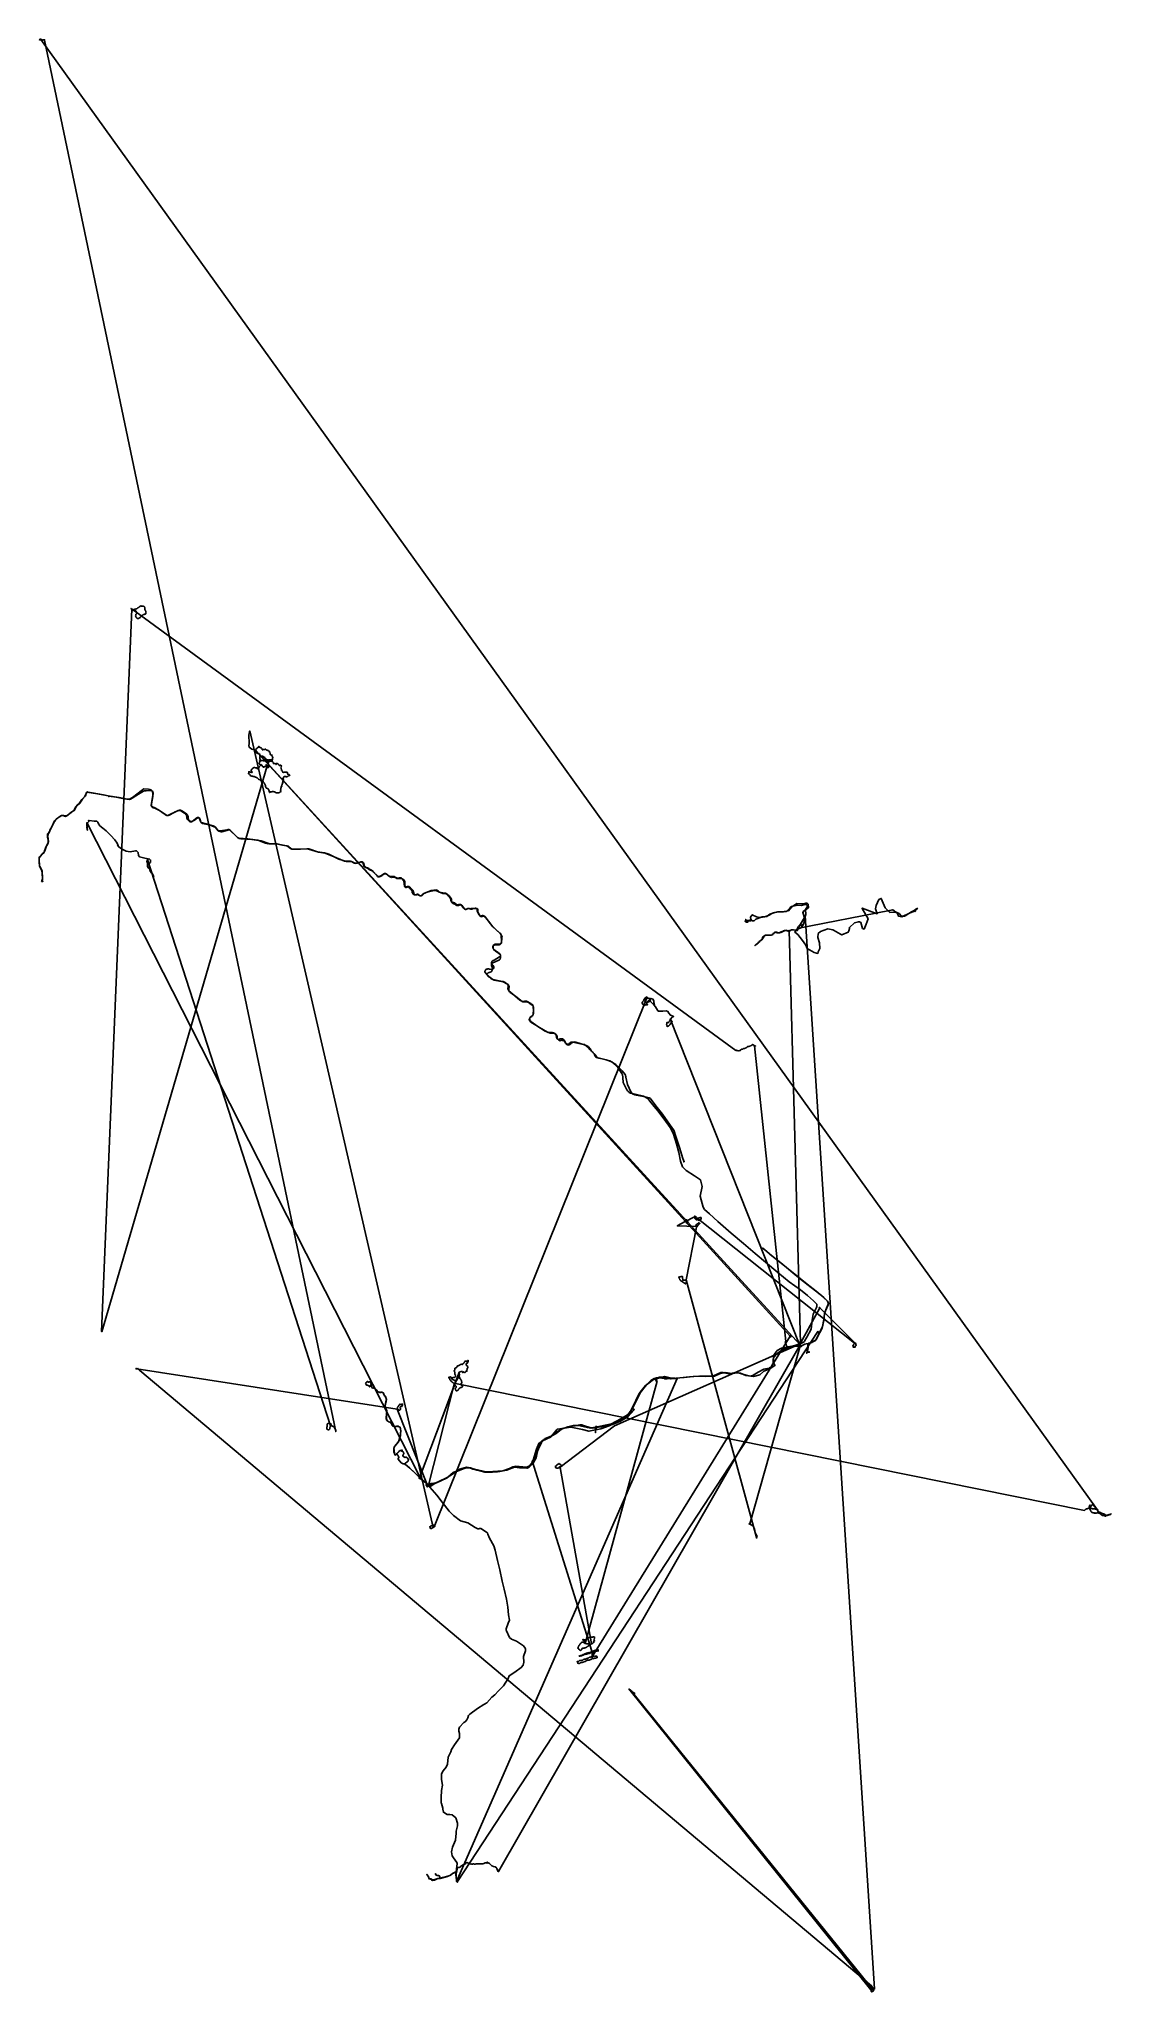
# Model space of a CAD drawing. Extents: x 533996 to 558759, y 1823984 to 1869097.
import ezdxf

# ---------------------------------------------------------------- set-up
doc = ezdxf.new("R2010")
doc.units = 0
for name, color, linetype in [('Default', 7, 'Continuous'), ('Unknown Line Type', 7, 'Continuous'), ('Unknown Point Feature', 7, 'Continuous')]:
    doc.layers.add(name, color=color, linetype=linetype)

# ---------------------------------------------------------------- blocks, each defined once
blk = doc.blocks.new('POINT_DISPLAY')
at = {"layer": 'Default'}
blk.add_line((0, 0), (0, 0), dxfattribs=at)

msp = doc.modelspace()

# ---------------------------------------------------------------- linework, layer by layer
at = {"layer": 'Unknown Line Type'}
for points in [[(542992, 1835693), (542991, 1835692), (542990, 1835693), (542987, 1835698), (542991, 1835691), (543588, 1838024), (543591, 1838020), (543595, 1838013), (543604, 1838005), (543606, 1838000), (543610, 1837992), (543611, 1837991), (543614, 1837986), (543616, 1837983), (543620, 1837981), (543630, 1837974), (543635, 1837964), (543637, 1837962), (543636, 1837955), (543634, 1837951), (543634, 1837948), (543627, 1837937), (543619, 1837932), (543616, 1837928), (543612, 1837923), (543613, 1837922), (543615, 1837909), (543618, 1837894), (543622, 1837888), (543625, 1837880), (543625, 1837875), (543631, 1837874), (543633, 1837873), (543636, 1837868), (543640, 1837868), (543647, 1837870), (543656, 1837873), (543664, 1837881), (543673, 1837885), (543679, 1837887), (543684, 1837894), (543687, 1837899), (543689, 1837908), (543693, 1837914), (543698, 1837921), (543708, 1837928), (543715, 1837932), (543721, 1837938), (543719, 1837941), (543723, 1837942), (543731, 1837943), (543734, 1837945), (543741, 1837947), (543756, 1837949), (543762, 1837956), (543761, 1837955), (543769, 1837953), (543774, 1837957), (543772, 1837960), (543778, 1837964), (543781, 1837972), (543783, 1837974), (543786, 1837978), (543786, 1837979), (543782, 1837985), (543781, 1837988), (543777, 1837994), (543773, 1837999), (543768, 1837997), (543761, 1837996), (543753, 1837999), (543751, 1838004), (543752, 1838006), (543752, 1838012), (543752, 1838023), (543755, 1838032), (543752, 1838032), (543755, 1838034), (543752, 1838038), (543751, 1838038), (543749, 1838039), (543749, 1838038), (543748, 1838041), (543748, 1838047), (543755, 1838052), (543760, 1838054), (543761, 1838055), (543765, 1838058), (543767, 1838060), (543767, 1838060), (543769, 1838062), (543768, 1838064), (543766, 1838072), (543760, 1838077), (543761, 1838081), (543755, 1838086), (543757, 1838089), (543757, 1838096), (543756, 1838101), (543756, 1838102), (543757, 1838104), (543755, 1838106), (543754, 1838108), (543751, 1838112), (543750, 1838118), (543747, 1838121), (543747, 1838122), (543742, 1838125), (543738, 1838131), (543734, 1838133), (543734, 1838135), (543736, 1838140), (543737, 1838138), (543731, 1838143), (543729, 1838146), (543723, 1838150), (543721, 1838150), (543719, 1838157), (543720, 1838165), (543718, 1838173), (543716, 1838178), (543713, 1838184), (543709, 1838191), (543705, 1838198), (543700, 1838201), (543701, 1838203), (543701, 1838205), (543700, 1838209), (543698, 1838208), (543696, 1838209), (543695, 1838211), (543694, 1838213), (543689, 1838217), (543682, 1838209), (543676, 1838201), (543673, 1838198), (543672, 1838182), (543670, 1838180), (543664, 1838171), (543665, 1838166), (543664, 1838161), (543665, 1838157), (543664, 1838151), (543660, 1838138), (543655, 1838130), (543651, 1838124), (543643, 1838112), (543640, 1838111), (543636, 1838107), (543630, 1838110), (543618, 1838107), (543607, 1838105), (543603, 1838106), (543602, 1838106), (543596, 1838111), (543587, 1838111), (543580, 1838114), (543575, 1838121), (543569, 1838122), (543563, 1838127), (543557, 1838131), (543551, 1838133), (543542, 1838137), (543535, 1838138), (543535, 1838142), (543532, 1838149), (543528, 1838153), (543524, 1838157), (543521, 1838163), (543519, 1838168), (543515, 1838170), (543513, 1838176), (543514, 1838183), (543515, 1838188), (543509, 1838189), (543502, 1838189), (543498, 1838190), (543496, 1838192), (543492, 1838192), (543487, 1838189), (543482, 1838187), (543478, 1838185), (543471, 1838184), (543465, 1838182), (543463, 1838183), (543462, 1838183), (543460, 1838183), (543462, 1838182), (543460, 1838181), (543463, 1838178), (543463, 1838176), (543468, 1838177), (543467, 1838170), (543469, 1838166), (543472, 1838161), (543473, 1838158), (543474, 1838154), (543476, 1838152), (543477, 1838151), (543480, 1838151), (543479, 1838149), (543479, 1838149), (543478, 1838151), (543478, 1838149), (543481, 1838147), (543482, 1838146), (543484, 1838143), (543485, 1838141), (543485, 1838141), (543486, 1838144), (543488, 1838142), (543488, 1838137), (543486, 1838133), (543488, 1838126), (543491, 1838126), (543491, 1838123), (543491, 1838122), (543494, 1838118), (543499, 1838114), (543502, 1838113), (543504, 1838111), (543506, 1838108), (543509, 1838108), (543512, 1838108), (543514, 1838103), (543514, 1838099), (543516, 1838093), (543517, 1838092), (543521, 1838089), (543523, 1838083), (543524, 1838080), (543528, 1838078), (543532, 1838079), (543538, 1838074), (543545, 1838070), (543548, 1838067), (543553, 1838064), (543556, 1838057), (543563, 1838053), (543573, 1838049), (543577, 1838049), (543580, 1838049), (543580, 1838049), (543580, 1838048), (543583, 1838047), (543581, 1838047), (543580, 1838047), (558150, 1835109), (558161, 1835120), (558169, 1835127), (558171, 1835130), (558179, 1835135), (558192, 1835141), (558209, 1835144), (558210, 1835144), (558213, 1835145), (558226, 1835148), (558243, 1835156), (558248, 1835160), (558247, 1835160), (558247, 1835159), (558250, 1835162), (558249, 1835163), (558249, 1835163), (558250, 1835163), (558251, 1835162), (558253, 1835163), (558251, 1835162), (558254, 1835161), (558255, 1835161), (558263, 1835157), (558266, 1835157), (558267, 1835157), (558265, 1835157), (558268, 1835158), (558267, 1835160), (558269, 1835157), (558270, 1835157), (558271, 1835159), (558271, 1835158), (558274, 1835154), (558279, 1835151), (558288, 1835149), (558298, 1835149), (558306, 1835149), (558318, 1835148), (558332, 1835146), (558342, 1835145), (558351, 1835146), (558356, 1835147), (558368, 1835143), (558378, 1835141), (558388, 1835141), (558395, 1835139), (558407, 1835137), (558417, 1835135), (558425, 1835131), (558433, 1835130), (558442, 1835129), (558452, 1835125), (558457, 1835122), (558457, 1835120), (558458, 1835120), (558455, 1835121), (558453, 1835119), (558453, 1835115), (558451, 1835111), (558451, 1835107), (558451, 1835102), (558452, 1835100), (558452, 1835096), (558453, 1835093), (558460, 1835086), (558462, 1835081), (558462, 1835081), (558462, 1835080), (558465, 1835081), (558467, 1835078), (558470, 1835080), (558472, 1835080), (558474, 1835081), (558474, 1835083), (558472, 1835082), (558473, 1835081), (558476, 1835080), (558480, 1835076), (558483, 1835073), (558485, 1835073), (558490, 1835068), (558496, 1835064), (558503, 1835063), (558506, 1835062), (558510, 1835060), (558516, 1835059), (558522, 1835056), (558527, 1835057), (558531, 1835053), (558535, 1835049), (558538, 1835046), (558543, 1835043), (558548, 1835042), (558551, 1835039), (558558, 1835038), (558562, 1835038), (558566, 1835038), (558569, 1835035), (558575, 1835030), (558584, 1835027), (558591, 1835025), (558593, 1835024), (558599, 1835023), (558604, 1835021), (558609, 1835021), (558614, 1835019), (558616, 1835019), (558619, 1835017), (558621, 1835015), (558627, 1835010), (558632, 1835005), (558638, 1835001), (558641, 1835000), (558646, 1834998), (558653, 1834997), (558660, 1834995), (558665, 1834993), (558671, 1834993), (558675, 1834992), (558682, 1834993), (558687, 1834995), (558691, 1834999), (558695, 1835001), (558701, 1835000), (558700, 1835004), (558705, 1835004), (558707, 1835009), (558712, 1835011), (558717, 1835011), (558720, 1835013), (558726, 1835013), (558731, 1835015), (558735, 1835015), (558739, 1835019), (558742, 1835019), (558745, 1835017), (558755, 1835016), (558757, 1835019), (558759, 1835024), (558758, 1835032), (558758, 1835031), (558755, 1835028), (558750, 1835023), (558750, 1835021), (558746, 1835019), (558743, 1835017), (558741, 1835016), (558736, 1835013), (558729, 1835010), (558728, 1835009), (558725, 1835008), (558716, 1835008), (558712, 1835008), (558705, 1835007), (558700, 1835004), (558699, 1835005), (558696, 1835004), (558691, 1835004), (558688, 1835003), (558684, 1835000), (558680, 1834999), (558675, 1834997), (558672, 1834995), (558668, 1834994), (558663, 1834990), (558659, 1834990), (558650, 1834987), (558645, 1834987), (558642, 1834984), (558639, 1834976), (558637, 1834975), (558638, 1834971), (558635, 1834972), (558629, 1834977), (558625, 1834979), (558622, 1834979), (558619, 1834978), (558616, 1834977), (558616, 1834977), (558614, 1834979), (558607, 1834980), (558602, 1834984), (558596, 1834987), (558593, 1834986), (558591, 1834987), (558588, 1834987), (558582, 1834989), (558581, 1834987), (558577, 1834987), (558570, 1834991), (558563, 1834991), (558559, 1834991), (558556, 1834994), (558554, 1834996), (558554, 1834997), (558549, 1835001), (558543, 1835003), (558535, 1835005), (558531, 1835008), (558528, 1835012), (558527, 1835012), (558523, 1835016), (558522, 1835020), (558521, 1835026), (558517, 1835030), (558512, 1835036), (558509, 1835039), (558506, 1835040), (558501, 1835039), (558496, 1835039), (558492, 1835039), (558487, 1835042), (558482, 1835044), (558476, 1835047), (558470, 1835047), (558461, 1835050), (558457, 1835052), (558452, 1835052), (558446, 1835052), (558441, 1835049), (558434, 1835048), (558429, 1835046), (558423, 1835047), (558414, 1835047), (558407, 1835047), (558398, 1835048), (558392, 1835047), (558389, 1835046), (558386, 1835048), (558383, 1835048), (558377, 1835044), (558375, 1835046), (558365, 1835049), (558358, 1835050), (558354, 1835052), (558350, 1835051), (558345, 1835053), (558336, 1835056), (558327, 1835059), (558320, 1835061), (558314, 1835066), (558313, 1835068), (558311, 1835070), (558306, 1835071), (558305, 1835077), (558301, 1835083), (558297, 1835087), (558296, 1835093), (558295, 1835095), (558292, 1835098), (558290, 1835099), (558290, 1835107), (558289, 1835111), (558282, 1835118), (558278, 1835126), (558276, 1835126), (558275, 1835127), (558274, 1835132), (558275, 1835140), (558274, 1835144), (558273, 1835148), (558273, 1835151), (558273, 1835155), (558271, 1835158), (558257, 1835166), (558256, 1835172), (558261, 1835182), (558261, 1835184), (558259, 1835206), (558261, 1835210), (558263, 1835214), (558269, 1835223), (558274, 1835223), (558275, 1835222), (558274, 1835222), (558274, 1835222), (558275, 1835222), (558280, 1835229), (558278, 1835230), (558277, 1835230), (558273, 1835227), (558266, 1835214), (558265, 1835213), (558262, 1835210), (558260, 1835186), (558256, 1835174), (558257, 1835164), (558258, 1835156), (558259, 1835157), (558267, 1835157), (558273, 1835159), (558274, 1835154), (558280, 1835157), (558286, 1835163), (558288, 1835171), (558287, 1835179), (558288, 1835184), (558293, 1835187), (558292, 1835198), (558295, 1835201), (558302, 1835208), (558306, 1835213), (558310, 1835216), (558314, 1835222), (558318, 1835226), (558320, 1835231), (558326, 1835238), (558328, 1835242), (558330, 1835246), (558334, 1835251), (558335, 1835250), (558339, 1835246), (558343, 1835242), (558347, 1835239), (558349, 1835236), (558353, 1835233), (558357, 1835226), (558357, 1835220), (558361, 1835215), (558365, 1835211), (558368, 1835205), (558374, 1835199), (558379, 1835194), (558383, 1835190), (558386, 1835186), (558389, 1835181), (558395, 1835175), (558402, 1835175), (558411, 1835171), (558421, 1835166), (558423, 1835161), (558427, 1835157), (558427, 1835154), (558431, 1835149), (558430, 1835145), (558433, 1835141), (558438, 1835136), (558442, 1835129), (558442, 1835129), (534041, 1869090), (534045, 1869093), (534019, 1869092), (534020, 1869096), (534014, 1869079), (534015, 1869073), (534011, 1869076), (534008, 1869073), (534008, 1869075), (534010, 1869082), (534012, 1869085), (534014, 1869088), (534018, 1869090), (534024, 1869097), (534025, 1869097), (534027, 1869092), (534028, 1869088), (534026, 1869090), (534033, 1869087), (534045, 1869084), (534063, 1869076), (534077, 1869075), (534077, 1869075), (534085, 1869076), (534088, 1869076), (534097, 1869076), (534107, 1869079), (534116, 1869080), (534123, 1869080), (534126, 1869083), (534128, 1869083), (534127, 1869082), (534124, 1869075), (534123, 1869077), (534123, 1869076), (534123, 1869074), (534121, 1869073), (534121, 1869075), (540850, 1836930), (540852, 1836958), (540846, 1836975), (540829, 1837001), (540814, 1837027), (540792, 1837048), (540762, 1837061), (540731, 1837062), (540730, 1837062), (540731, 1837061), (540728, 1837063), (540727, 1837064), (540727, 1837065), (540727, 1837063), (540726, 1837065), (540728, 1837063), (540727, 1837063), (540729, 1837063), (540732, 1837064), (540732, 1837064), (540733, 1837064), (540734, 1837073), (540743, 1837078), (540748, 1837086), (540750, 1837093), (540747, 1837100), (540741, 1837104), (540737, 1837104), (540735, 1837104), (540726, 1837103), (540722, 1837104), (540717, 1837109), (540715, 1837115), (540711, 1837119), (540700, 1837118), (540693, 1837120), (540690, 1837121), (540679, 1837119), (540673, 1837117), (540660, 1837111), (540655, 1837100), (540652, 1837086), (540652, 1837080), (540651, 1837078), (540651, 1837071), (540649, 1837056), (540649, 1837045), (540647, 1837034), (540647, 1837025), (540645, 1837019), (540645, 1837015), (540644, 1837009), (540644, 1837003), (540644, 1836995), (540641, 1836990), (540643, 1836987), (540650, 1836985), (540652, 1836983), (540656, 1836982), (540662, 1836981), (540666, 1836979), (540671, 1836974), (540675, 1836968), (540682, 1836966), (540690, 1836970), (540698, 1836976), (540703, 1836977), (540707, 1836979), (540708, 1836981), (540708, 1836983), (540711, 1836989), (540712, 1836998), (540712, 1837004), (540713, 1837011), (540715, 1837016), (540716, 1837021), (540718, 1837028), (540720, 1837034), (540722, 1837041), (540725, 1837049), (540727, 1837055), (540728, 1837061), (540727, 1837064), (536500, 1850143), (536498, 1850151), (536507, 1850152), (536515, 1850156), (536513, 1850159), (536494, 1850115), (536481, 1850100), (536486, 1850090), (536510, 1850082), (536512, 1850072), (536513, 1850070), (536512, 1850071), (536514, 1850070), (536512, 1850070), (536512, 1850070), (536511, 1850069), (536511, 1850071), (536513, 1850070), (536510, 1850071), (536510, 1850071), (536509, 1850071), (536503, 1850062), (536501, 1850046), (536502, 1850029), (536501, 1850014), (536502, 1850005), (536502, 1849992), (536504, 1849986), (536507, 1849973), (536524, 1849953), (536526, 1849950), (536525, 1849949), (536536, 1849943), (536564, 1849920), (536562, 1849912), (536560, 1849898), (536566, 1849880), (536566, 1849875), (536568, 1849869), (536576, 1849854), (536584, 1849843), (536584, 1849843), (536583, 1849843), (536587, 1849839), (536606, 1849824), (536613, 1849816), (536616, 1849814), (536617, 1849813), (536625, 1849799), (536626, 1849795), (536625, 1849795), (536628, 1849793), (536633, 1849785), (536636, 1849774), (536641, 1849758), (536641, 1849751), (536646, 1849737), (536647, 1849734), (536646, 1849733), (536647, 1849734), (536648, 1849735), (536646, 1849733), (536646, 1849734), (536642, 1849749), (536637, 1849765), (536637, 1849772), (536633, 1849783), (536628, 1849794), (536624, 1849802), (536622, 1849804), (536620, 1849809), (536615, 1849814), (536607, 1849819), (536600, 1849823), (536589, 1849836), (536583, 1849844), (536572, 1849867), (536562, 1849873), (536561, 1849884), (536561, 1849885), (536559, 1849888), (536556, 1849903), (536553, 1849919), (536541, 1849936), (536530, 1849947), (536522, 1849953), (536519, 1849955), (536510, 1849967), (536505, 1849977), (536498, 1850002), (536498, 1850005), (536499, 1850011), (536499, 1850016), (536502, 1850045), (536502, 1850052), (536501, 1850058), (536505, 1850065), (536505, 1850068), (536505, 1850069), (536506, 1850070), (536508, 1850070), (536512, 1850072), (536514, 1850071), (536514, 1850073), (536516, 1850071), (536542, 1850061), (536546, 1850057), (536568, 1850076), (536569, 1850081), (536574, 1850130), (536549, 1850155), (536439, 1850176), (536315, 1850207), (536294, 1850238), (536287, 1850304), (536249, 1850343), (536228, 1850341), (536105, 1850324), (536007, 1850340), (535898, 1850389), (535840, 1850435), (535826, 1850453), (535812, 1850486), (535815, 1850480), (535813, 1850478), (535816, 1850478), (535819, 1850473), (535824, 1850459), (535824, 1850457), (535822, 1850456), (535823, 1850455), (535826, 1850449), (535826, 1850449), (535837, 1850439), (535846, 1850429), (535855, 1850421), (535855, 1850421), (535844, 1850429), (535839, 1850433), (535833, 1850440), (535831, 1850444), (535828, 1850445), (535827, 1850444), (535827, 1850447), (535828, 1850447), (535827, 1850458), (535821, 1850473), (535818, 1850482), (535818, 1850483), (535799, 1850522), (535745, 1850601), (535652, 1850701), (535548, 1850806), (535466, 1850871), (535404, 1850923), (535364, 1850982), (535357, 1851003), (535332, 1851027), (535270, 1851031), (535157, 1851046), (535149, 1851047), (535136, 1851044), (535141, 1851043), (535136, 1851041), (535144, 1851038), (535149, 1851026), (535146, 1851021), (535139, 1851014), (535122, 1851001), (535115, 1850995), (535106, 1850990), (535106, 1850990), (535107, 1850986), (535105, 1850973), (535107, 1850970), (535104, 1850961), (535104, 1850958), (535104, 1850956), (535100, 1850949), (535101, 1850948), (535103, 1850940), (535110, 1850908), (535111, 1850894), (535110, 1850892), (535109, 1850890), (535108, 1850877), (535109, 1850871), (535108, 1850862), (535107, 1850858), (535111, 1850846), (535113, 1850836), (535114, 1850828), (535113, 1850823), (535110, 1850821), (535112, 1850826), (535111, 1850832), (535109, 1850839), (535107, 1850848), (535105, 1850858), (535106, 1850861), (535105, 1850866), (535104, 1850871), (535104, 1850883), (535105, 1850900), (535104, 1850925), (535100, 1850937), (535101, 1850960), (535102, 1850968), (535100, 1850981), (535103, 1850995), (535103, 1850997), (542807, 1835853), (542803, 1835862), (542800, 1835862), (542776, 1835860), (542784, 1835859), (543698, 1838287), (543701, 1838285), (543690, 1838284), (543695, 1838279), (543694, 1838281), (543692, 1838278), (543691, 1838281), (543691, 1838281), (543694, 1838281), (543692, 1838279), (543692, 1838280), (543693, 1838277), (543701, 1838268), (543703, 1838260), (543706, 1838247), (543706, 1838239), (543701, 1838228), (543697, 1838218), (543701, 1838212), (543703, 1838205), (543701, 1838201), (543705, 1838198), (543707, 1838194), (543707, 1838190), (543706, 1838186), (543702, 1838183), (543696, 1838181), (543693, 1838176), (543691, 1838172), (543692, 1838173), (543687, 1838169), (543682, 1838164), (543677, 1838161), (543675, 1838157), (543671, 1838152), (543666, 1838148), (543661, 1838143), (543658, 1838136), (543656, 1838129), (543654, 1838128), (543651, 1838119), (543643, 1838111), (543637, 1838105), (543630, 1838101), (543624, 1838101), (543614, 1838104), (543607, 1838107), (543601, 1838110), (543595, 1838114), (543588, 1838116), (543582, 1838118), (543577, 1838121), (543572, 1838121), (543566, 1838124), (543561, 1838125), (543556, 1838124), (543552, 1838126), (543548, 1838129), (543544, 1838133), (543540, 1838137), (543535, 1838138), (543534, 1838144), (543530, 1838149), (543527, 1838152), (543524, 1838156), (543521, 1838157), (543520, 1838162), (543516, 1838164), (543514, 1838166), (543514, 1838168), (543519, 1838169), (543526, 1838167), (543533, 1838167), (543536, 1838169), (543537, 1838170), (543538, 1838171), (543542, 1838173), (543547, 1838172), (543552, 1838174), (543556, 1838176), (543562, 1838175), (543564, 1838175), (543570, 1838176), (543574, 1838173), (543578, 1838175), (543586, 1838177), (543587, 1838179), (543590, 1838180), (543594, 1838179), (543597, 1838179), (543600, 1838182), (543601, 1838183), (543604, 1838184), (543605, 1838187), (543608, 1838190), (543609, 1838190), (543613, 1838191), (543617, 1838192), (543620, 1838195), (543618, 1838200), (543615, 1838206), (543613, 1838209), (543617, 1838214), (543616, 1838219), (543621, 1838224), (543620, 1838233), (543619, 1838237), (543615, 1838240), (543613, 1838242), (543610, 1838244), (543608, 1838247), (543604, 1838251), (543601, 1838253), (543599, 1838257), (543597, 1838260), (543595, 1838261), (543599, 1838266), (543599, 1838268), (543601, 1838271), (543598, 1838273), (543599, 1838276), (543602, 1838279), (543602, 1838285), (543602, 1838294), (543603, 1838298), (543602, 1838304), (543596, 1838311), (543592, 1838320), (543589, 1838326), (543588, 1838333), (543588, 1838337), (543593, 1838341), (543596, 1838344), (543598, 1838348), (543598, 1838350), (543600, 1838354), (543599, 1838360), (543601, 1838364), (543603, 1838369), (543602, 1838373), (543600, 1838378), (543601, 1838384), (543604, 1838392), (543612, 1838396), (543616, 1838398), (543621, 1838399), (543628, 1838401), (543633, 1838401), (543637, 1838407), (543640, 1838410), (543642, 1838417), (543647, 1838420), (543652, 1838434), (543653, 1838436), (543653, 1838434), (543660, 1838447), (543666, 1838454), (543668, 1838451), (543669, 1838449), (543670, 1838450), (543672, 1838451), (543671, 1838452), (543673, 1838452), (543675, 1838451), (543675, 1838452), (543676, 1838450), (543677, 1838450), (543678, 1838451), (543682, 1838450), (543684, 1838451), (543684, 1838451), (543685, 1838453), (543687, 1838451), (543688, 1838454), (543688, 1838454), (543690, 1838455), (543692, 1838459), (543693, 1838457), (543693, 1838457), (543697, 1838458), (543698, 1838458), (543700, 1838459), (543700, 1838462), (543702, 1838462), (543704, 1838464), (543704, 1838463), (543704, 1838462), (543706, 1838463), (543706, 1838465), (543708, 1838468), (543706, 1838467), (543708, 1838467), (543710, 1838466), (543712, 1838465), (543713, 1838467), (543713, 1838465), (543714, 1838462), (543712, 1838465), (543713, 1838465), (543715, 1838466), (543715, 1838469), (543715, 1838468), (543717, 1838470), (543718, 1838473), (543718, 1838473), (543720, 1838473), (543720, 1838472), (543721, 1838472), (543721, 1838473), (543723, 1838473), (543724, 1838474), (543723, 1838473), (543726, 1838473), (543727, 1838472), (543726, 1838474), (543729, 1838479), (543735, 1838480), (543739, 1838482), (543739, 1838482), (543744, 1838482), (543748, 1838485), (543753, 1838485), (543756, 1838486), (543758, 1838485), (543760, 1838479), (543762, 1838477), (543764, 1838474), (543765, 1838476), (543768, 1838476), (543771, 1838479), (543774, 1838478), (543779, 1838480), (543778, 1838483), (543778, 1838485), (543780, 1838490), (543788, 1838495), (543794, 1838501), (543799, 1838503), (543803, 1838505), (543808, 1838507), (543812, 1838511), (543815, 1838515), (543816, 1838518), (543821, 1838521), (543821, 1838526), (543824, 1838530), (543827, 1838534), (543828, 1838539), (543830, 1838542), (543834, 1838545), (543836, 1838547), (543837, 1838553), (543836, 1838557), (543838, 1838561), (543839, 1838560), (543841, 1838559), (543843, 1838559), (543846, 1838560), (543849, 1838559), (543850, 1838556), (543853, 1838553), (543853, 1838554), (543856, 1838553), (543858, 1838554), (543861, 1838554), (543863, 1838558), (543864, 1838561), (543865, 1838560), (543867, 1838560), (543868, 1838559), (543871, 1838556), (543874, 1838554), (543878, 1838553), (543883, 1838550), (543890, 1838551), (543893, 1838549), (543897, 1838559), (543904, 1838566), (543908, 1838575), (543908, 1838576), (543908, 1838567), (543909, 1838563), (543907, 1838562), (543909, 1838562), (543907, 1838562), (543907, 1838563), (543907, 1838563), (543909, 1838563), (543908, 1838563), (543908, 1838563), (543908, 1838560), (543909, 1838556), (543908, 1838552), (543906, 1838549), (543904, 1838546), (543905, 1838544), (543907, 1838544), (543907, 1838541), (543905, 1838542), (543902, 1838542), (543903, 1838539), (543901, 1838538), (543900, 1838535), (543900, 1838534), (543897, 1838535), (543898, 1838530), (543902, 1838530), (543899, 1838526), (543900, 1838525), (543899, 1838523), (543899, 1838522), (543898, 1838520), (543897, 1838519), (543895, 1838517), (543895, 1838519), (543895, 1838519), (543894, 1838514), (543894, 1838513), (543893, 1838512), (543892, 1838511), (543892, 1838509), (543891, 1838510), (543891, 1838514), (543889, 1838513), (543888, 1838513), (543885, 1838511), (543884, 1838514), (543884, 1838513), (543881, 1838513), (543881, 1838512), (543880, 1838510), (543880, 1838508), (543880, 1838508), (543877, 1838510), (543875, 1838507), (543875, 1838505), (543876, 1838505), (543876, 1838501), (543874, 1838500), (543871, 1838500), (543868, 1838501), (543866, 1838495), (543863, 1838491), (543858, 1838486), (543861, 1838480), (543861, 1838472), (543864, 1838468), (543865, 1838466), (543868, 1838464), (543872, 1838459), (543875, 1838459), (543878, 1838460), (543881, 1838457), (543883, 1838456), (543882, 1838454), (543884, 1838450), (543886, 1838448), (543886, 1838446), (543889, 1838445), (543890, 1838447), (543892, 1838446), (543891, 1838444), (543892, 1838443), (543893, 1838443), (543891, 1838442), (543893, 1838441), (543895, 1838438), (543894, 1838436), (543897, 1838434), (543897, 1838431), (543895, 1838429), (543896, 1838428), (543898, 1838426), (543901, 1838425), (543902, 1838424), (543904, 1838424), (543905, 1838424), (543905, 1838420), (543905, 1838417), (543904, 1838416), (543905, 1838414), (543904, 1838412), (543903, 1838409), (543901, 1838408), (543902, 1838405), (543900, 1838402), (543898, 1838403), (543896, 1838401), (543898, 1838398), (543896, 1838396), (543896, 1838395), (543895, 1838394), (543896, 1838393), (543894, 1838394), (543892, 1838395), (543892, 1838396), (543890, 1838393), (543890, 1838389), (543888, 1838387), (543887, 1838386), (543887, 1838386), (543888, 1838380), (543885, 1838377), (543883, 1838366), (543884, 1838360), (543882, 1838353), (543882, 1838348), (543880, 1838345), (543879, 1838342), (543873, 1838340), (543875, 1838336), (543875, 1838332), (543883, 1838332), (543881, 1838327), (543880, 1838322), (543875, 1838323), (543873, 1838323), (543871, 1838324), (543869, 1838324), (543869, 1838323), (543866, 1838326), (543864, 1838327), (543864, 1838326), (543863, 1838325), (543863, 1838324), (543863, 1838320), (543858, 1838316), (543851, 1838309), (543848, 1838301), (543840, 1838296), (543831, 1838296), (543823, 1838294), (543816, 1838299), (543815, 1838301), (543813, 1838301), (543813, 1838299), (543812, 1838299), (543810, 1838301), (543809, 1838301), (543807, 1838301), (543805, 1838305), (543803, 1838306), (543800, 1838310), (543797, 1838307), (543795, 1838303), (543792, 1838291), (543785, 1838289), (543783, 1838298), (543779, 1838308), (543775, 1838316), (543770, 1838319), (543765, 1838320), (543760, 1838321), (543752, 1838318), (543744, 1838315), (543737, 1838313), (543729, 1838309), (543721, 1838308), (543709, 1838300), (543695, 1838296), (543691, 1838283), (543691, 1838279), (543690, 1838276), (543690, 1838275), (543691, 1838275), (543688, 1838279), (543689, 1838280), (543691, 1838278), (543688, 1838279), (543689, 1838279), (543691, 1838280), (543691, 1838280), (543691, 1838277), (543690, 1838279), (543691, 1838280), (543691, 1838277), (543689, 1838277), (543690, 1838278), (543691, 1838280), (543691, 1838279), (543692, 1838282), (543692, 1838279), (542791, 1835877), (542788, 1835861), (542780, 1835847), (542780, 1835844), (542783, 1835847), (542780, 1835847), (542779, 1835854), (542780, 1835853), (542779, 1835853), (542776, 1835857), (542778, 1835855), (542777, 1835860), (542777, 1835862), (542780, 1835859), (542783, 1835858), (542778, 1835855), (542781, 1835852), (542782, 1835853), (542782, 1835854), (542782, 1835855), (542780, 1835855), (542780, 1835858), (542782, 1835860), (542780, 1835863), (542785, 1835852), (542787, 1835849), (542790, 1835852), (542788, 1835849), (542788, 1835849), (542786, 1835850), (542784, 1835852), (542786, 1835850), (542786, 1835846), (542782, 1835843), (542784, 1835842), (542785, 1835842), (542779, 1835843), (542778, 1835843), (542780, 1835850), (542786, 1835852), (542788, 1835852), (542788, 1835855), (542789, 1835854), (542833, 1835824), (542863, 1835799), (542866, 1835798), (542885, 1835781), (542964, 1835713), (543011, 1835671), (543027, 1835665), (543048, 1835666), (543127, 1835723), (543311, 1835808), (543398, 1835855), (543544, 1835948), (543706, 1836063), (543871, 1836107), (543947, 1836093), (544016, 1836057), (544125, 1836034), (544297, 1835995), (544471, 1835988), (544645, 1836007), (544822, 1836045), (544979, 1836103), (545094, 1836094), (545267, 1836081), (545279, 1836085), (545291, 1836090), (545302, 1836096), (545313, 1836103), (545323, 1836111), (545411, 1836197), (545482, 1836319), (545519, 1836507), (545588, 1836663), (545688, 1836770), (545840, 1836832), (545940, 1836886), (546063, 1836987), (546211, 1837035), (546339, 1837069), (546524, 1837068), (546670, 1837021), (546745, 1837008), (546838, 1837018), (546877, 1837014), (546855, 1837023), (546858, 1837023), (546859, 1837033), (546860, 1837047), (546871, 1837051), (546871, 1837050), (546863, 1837003), (546849, 1836962), (546852, 1836946), (546855, 1836900), (546852, 1836980), (546856, 1837033), (546852, 1837020), (546855, 1837020), (546860, 1837022), (546918, 1837033), (547080, 1837048), (547243, 1837089), (547427, 1837166), (547598, 1837270), (547741, 1837434), (547743, 1837439), (547710, 1837455), (547706, 1837457), (547720, 1837502), (547776, 1837627), (547862, 1837808), (547979, 1837958), (548137, 1838116), (548451, 1838204), (548640, 1838158), (548679, 1838160), (548682, 1838160), (548674, 1838165), (548598, 1838160), (548593, 1838146), (548598, 1838148), (548601, 1838154), (548601, 1838162), (548597, 1838152), (548594, 1838151), (548594, 1838146), (548591, 1838146), (548596, 1838148), (548602, 1838154), (548650, 1838155), (548796, 1838167), (549020, 1838190), (549224, 1838209), (549385, 1838202), (549599, 1838208), (549719, 1838263), (549845, 1838295), (550000, 1838271), (550143, 1838289), (550191, 1838281), (550202, 1838276), (550327, 1838222), (550498, 1838200), (550648, 1838242), (550744, 1838324), (550876, 1838381), (550997, 1838455), (550957, 1838551), (550966, 1838675), (550976, 1838706), (550980, 1838713), (551050, 1838800), (551146, 1838853), (551288, 1838883), (551364, 1838896), (551431, 1838900), (551533, 1838899), (551540, 1838904), (551584, 1838912), (551596, 1838896), (551604, 1838890), (551600, 1838899), (551599, 1838900), (551597, 1838900), (551596, 1838905), (551597, 1838903), (551598, 1838902), (551596, 1838898), (551597, 1838895), (551590, 1838903), (551579, 1838910), (551572, 1838921), (551563, 1838924), (551569, 1838920), (551571, 1838925), (551571, 1838925), (551582, 1838947), (551585, 1838963), (551324, 1848508), (551322, 1848510), (551324, 1848509), (551331, 1848494), (551330, 1848491), (551330, 1848491), (551329, 1848491), (551323, 1848490), (551316, 1848487), (551315, 1848487), (551309, 1848486), (551302, 1848487), (551293, 1848492), (551291, 1848493), (551274, 1848499), (551262, 1848503), (551250, 1848504), (551244, 1848504), (551245, 1848503), (551234, 1848501), (551222, 1848497), (551222, 1848497), (551212, 1848495), (551202, 1848492), (551201, 1848491), (551188, 1848487), (551176, 1848481), (551167, 1848475), (551153, 1848469), (551136, 1848461), (551119, 1848455), (551099, 1848449), (551081, 1848447), (551065, 1848447), (551046, 1848449), (551030, 1848456), (551019, 1848461), (551003, 1848462), (550986, 1848453), (550972, 1848440), (550961, 1848427), (550946, 1848415), (550930, 1848405), (550912, 1848398), (550892, 1848394), (550874, 1848396), (550859, 1848398), (550843, 1848399), (550841, 1848399), (550822, 1848399), (550814, 1848399), (550795, 1848398), (550779, 1848394), (550766, 1848389), (550757, 1848382), (550751, 1848375), (550743, 1848366), (550737, 1848354), (550729, 1848339), (550728, 1848335), (550720, 1848320), (550712, 1848308), (550700, 1848297), (550690, 1848289), (550682, 1848283), (550669, 1848271), (550659, 1848264), (550656, 1848258), (550646, 1848251), (550636, 1848240), (550629, 1848231), (550620, 1848224), (550611, 1848215), (550599, 1848205), (550593, 1848199), (550583, 1848196), (550580, 1848190), (550565, 1848180), (550555, 1848172), (550546, 1848166), (550543, 1848162), (550541, 1848160), (550537, 1848156), (550536, 1848155), (550539, 1848158), (550547, 1848167), (550557, 1848178), (550564, 1848183), (550581, 1848194), (550596, 1848206), (550606, 1848220), (550620, 1848233), (550635, 1848248), (550648, 1848261), (550660, 1848270), (550675, 1848284), (550691, 1848298), (550700, 1848314), (550706, 1848330), (550706, 1848331), (550719, 1848354), (550739, 1848376), (550770, 1848391), (550771, 1848391), (550800, 1848395), (550834, 1848398), (550857, 1848397), (550880, 1848396), (550901, 1848394), (550912, 1848397), (550930, 1848406), (550942, 1848418), (550953, 1848431), (550968, 1848446), (550986, 1848460), (550992, 1848462), (551016, 1848466), (551040, 1848462), (551061, 1848453), (551084, 1848450), (551106, 1848455), (551127, 1848465), (551144, 1848472), (551166, 1848480), (551184, 1848491), (551197, 1848494), (551218, 1848501), (551239, 1848506), (551263, 1848508), (551274, 1848502), (551297, 1848495), (551311, 1848489), (551330, 1848490), (551345, 1848496), (551352, 1848502), (551357, 1848506), (551359, 1848510), (551374, 1848515), (551374, 1848519), (551380, 1848519), (551387, 1848520), (551418, 1848518), (551428, 1848518), (551489, 1848505), (551518, 1848507), (551515, 1848522), (551512, 1848522), (551511, 1848522), (551510, 1848521), (551510, 1848522), (551511, 1848522), (551512, 1848522), (551512, 1848521), (551513, 1848521), (551512, 1848526), (551520, 1848558), (551544, 1848596), (551572, 1848616), (551623, 1848632), (551671, 1848679), (551684, 1848734), (551680, 1848734), (551680, 1848758), (551681, 1848783), (551714, 1848877), (551707, 1848921), (551699, 1848939), (551708, 1849001), (551744, 1849041), (551743, 1849092), (551734, 1849101), (551724, 1849108), (551684, 1849108), (551612, 1849083), (551524, 1849093), (551375, 1849060), (551339, 1849023), (551265, 1848946), (551192, 1848933), (551178, 1848938), (551072, 1848934), (551058, 1848932), (550962, 1848909), (550880, 1848878), (550807, 1848830), (550792, 1848824), (550766, 1848822), (550754, 1848817), (550721, 1848818), (550701, 1848818), (550698, 1848817), (550642, 1848793), (550575, 1848770), (550556, 1848763), (550531, 1848743), (550514, 1848725), (550481, 1848730), (550451, 1848744), (550382, 1848735), (550371, 1848734), (550333, 1848735), (550332, 1848731), (550329, 1848730), (550327, 1848731), (550321, 1848730), (550319, 1848730), (550320, 1848730), (550316, 1848728), (550317, 1848725), (550317, 1848723), (550317, 1848723), (550323, 1848729), (550330, 1848731), (550334, 1848733), (550330, 1848730), (550324, 1848737), (550324, 1848741), (550325, 1848756), (550323, 1848762), (550325, 1848757), (550323, 1848749), (550322, 1848744), (550320, 1848735), (550317, 1848728), (550315, 1848725), (550311, 1848723), (550312, 1848723), (550314, 1848723), (550314, 1848723), (550313, 1848722), (550312, 1848720), (550312, 1848720), (550312, 1848720), (550310, 1848720), (550308, 1848719), (550309, 1848720), (550310, 1848721), (550311, 1848722), (550317, 1848724), (550333, 1848736), (550333, 1848733), (550331, 1848731), (550332, 1848733), (550333, 1848733), (550336, 1848732), (550334, 1848733), (550331, 1848735), (550330, 1848735), (550331, 1848734), (550331, 1848735), (550332, 1848736), (550334, 1848736), (550333, 1848733), (550333, 1848731), (550334, 1848731), (550332, 1848735), (550331, 1848731), (550332, 1848734), (550318, 1848725), (550313, 1848726), (550308, 1848722), (550305, 1848722), (550308, 1848722), (550306, 1848721), (550307, 1848720), (550307, 1848721), (550307, 1848722), (550306, 1848723), (550305, 1848723), (550307, 1848723), (550307, 1848718), (550308, 1848721), (550310, 1848723), (550316, 1848724), (550319, 1848725), (550327, 1848719), (550320, 1848711), (550313, 1848710), (550324, 1848702), (550333, 1848702), (550345, 1848699), (550355, 1848696), (550356, 1848696), (550372, 1848698), (550371, 1848699), (550370, 1848701), (550356, 1848698), (550336, 1848699), (550323, 1848703), (550332, 1848713), (550359, 1848720), (550387, 1848725), (550412, 1848725), (550431, 1848730), (550446, 1848733), (550455, 1848742), (550453, 1848745), (550447, 1848757), (550452, 1848753), (550446, 1848749), (550441, 1848747), (550437, 1848746), (550416, 1848740), (550408, 1848739), (550402, 1848738), (550398, 1848737), (550392, 1848737), (550382, 1848735), (550373, 1848735), (550351, 1848734), (550333, 1848735), (550331, 1848733), (550331, 1848733), (550335, 1848732), (550355, 1848730), (550426, 1848742), (550453, 1848745), (550451, 1848745), (550445, 1848747), (550442, 1848756), (550429, 1848814), (550471, 1848866), (550574, 1848823), (550647, 1848803), (550673, 1848807), (550781, 1848831), (550866, 1848860), (550926, 1848900), (550997, 1848919), (551083, 1848932), (551210, 1848946), (551307, 1848957), (551382, 1849043), (551504, 1849127), (551621, 1849121), (551653, 1849117), (551712, 1849135), (551738, 1849135), (551767, 1849111), (551774, 1849030), (551668, 1848958), (551640, 1848917), (551687, 1848776), (551653, 1848642), (551597, 1848564), (551484, 1848516), (551460, 1848462), (551522, 1848413), (551634, 1848271), (551707, 1848162), (551741, 1848091), (551852, 1848030), (551905, 1847995), (551954, 1847978), (551988, 1847976), (551999, 1848014), (552035, 1848088), (552024, 1848223), (551985, 1848340), (551995, 1848433), (552050, 1848481), (552222, 1848540), (552335, 1848523), (552351, 1848513), (552512, 1848419), (552544, 1848403), (552690, 1848467), (552703, 1848499), (552716, 1848550), (552717, 1848574), (552832, 1848680), (552927, 1848706), (552950, 1848703), (552980, 1848692), (553020, 1848554), (553058, 1848535), (553102, 1848653), (553147, 1848776), (553011, 1849011), (553012, 1849021), (553361, 1848891), (553321, 1849004), (553336, 1849082), (553400, 1849220), (553451, 1849245), (553543, 1849027), (553649, 1848923), (553799, 1848928), (553866, 1848899), (553918, 1848835), (553991, 1848832), (554003, 1848841), (554153, 1848933), (554273, 1848995), (554287, 1849017), (554256, 1848996), (554253, 1848986), (554250, 1848986), (554253, 1848988), (554245, 1848983), (554240, 1848994), (554250, 1848986), (554241, 1848986), (554238, 1848993), (554238, 1848994), (554234, 1848941), (554243, 1848981), (554245, 1848981), (554248, 1848986), (554248, 1848979), (554239, 1848987), (554245, 1848976), (554251, 1848985), (554249, 1848988), (554252, 1848990), (554247, 1848985), (554248, 1848963), (554237, 1848957), (554106, 1848904), (553947, 1848828), (553925, 1848820), (553849, 1848839), (553840, 1848860), (553819, 1848903), (553717, 1848982), (553645, 1848966), (551511, 1848548), (551511, 1848548), (551511, 1848548), (551511, 1848549), (551506, 1848514), (551507, 1848513), (551506, 1848515), (551682, 1848808), (551683, 1848809), (551683, 1848808), (551685, 1848806), (551690, 1848816), (551692, 1848823), (551696, 1848828), (551698, 1848830), (551698, 1848840), (551701, 1848839), (551700, 1848840), (551699, 1848842), (551697, 1848843), (551695, 1848840), (551695, 1848838), (551696, 1848840), (553294, 1824054), (553291, 1824055), (553288, 1824055), (553283, 1824058), (553281, 1824065), (553279, 1824067), (553272, 1824070), (553262, 1824080), (553263, 1824081), (553263, 1824083), (553260, 1824081), (553255, 1824081), (553253, 1824085), (553244, 1824101), (553240, 1824107), (553234, 1824116), (553225, 1824126), (553219, 1824125), (553217, 1824122), (553209, 1824119), (553208, 1824111), (553207, 1824107), (553213, 1824094), (553214, 1824093), (553214, 1824088), (553213, 1824080), (553215, 1824062), (553216, 1824056), (553218, 1824053), (553217, 1824042), (553220, 1824035), (553220, 1824017), (553222, 1824011), (553224, 1823995), (553224, 1823995), (553250, 1824002), (553259, 1824004), (553272, 1824007), (553277, 1824013), (553278, 1824013), (547679, 1830937), (547679, 1830937), (547678, 1830937), (547678, 1830938), (547678, 1830937), (547678, 1830938), (547678, 1830938), (547678, 1830939), (547679, 1830938), (547680, 1830938), (547680, 1830937), (547680, 1830939), (547680, 1830938), (547680, 1830937), (547678, 1830937), (547678, 1830937), (547679, 1830938), (547680, 1830937), (547680, 1830936), (547681, 1830936), (547681, 1830938), (547681, 1830938), (547679, 1830939), (547681, 1830941), (547682, 1830939), (547693, 1830919), (547701, 1830913), (547705, 1830912), (547709, 1830909), (547726, 1830899), (547727, 1830899), (547739, 1830896), (547742, 1830895), (547752, 1830886), (547751, 1830880), (547754, 1830879), (547749, 1830880), (547754, 1830879), (547752, 1830872), (547755, 1830885), (547754, 1830883), (547754, 1830885), (547755, 1830883), (547755, 1830885), (547754, 1830885), (547755, 1830884), (547755, 1830886), (547754, 1830888), (547753, 1830888), (547746, 1830892), (547744, 1830896), (547741, 1830897), (547735, 1830899), (547723, 1830904), (547711, 1830909), (547704, 1830914), (547699, 1830916), (547697, 1830918), (547693, 1830923), (547689, 1830933), (547688, 1830934), (547677, 1830944), (547669, 1830952), (547668, 1830954), (547661, 1830959), (547653, 1830961), (547653, 1830963), (547652, 1830961), (547652, 1830960), (547648, 1830963), (547645, 1830967), (547640, 1830972), (547639, 1830973), (547631, 1830981), (547625, 1830984), (553215, 1824036), (553221, 1824018), (553217, 1823997), (553226, 1823984)], [(553226, 1823984), (553237, 1823989), (553257, 1823999), (553277, 1824013), (553276, 1824022), (553276, 1824023), (553281, 1824038), (553282, 1824042), (553288, 1824045), (553297, 1824055), (553289, 1824060), (553286, 1824061), (553285, 1824057), (553280, 1824061), (553278, 1824070), (553269, 1824070), (553258, 1824078), (553257, 1824078), (553254, 1824079), (553245, 1824092), (553241, 1824099), (553238, 1824101), (553231, 1824117), (553226, 1824123), (553221, 1824122), (553220, 1824119), (553219, 1824117), (553216, 1824113), (553219, 1824115), (553227, 1824115), (553224, 1824119), (553220, 1824109), (553220, 1824102), (553212, 1824093), (553212, 1824073), (553215, 1824055), (553216, 1824042), (553220, 1824035), (553221, 1824035), (553225, 1824038), (553222, 1824034), (553220, 1824029), (553221, 1824011), (553222, 1824002), (553225, 1823996), (553241, 1824001), (553244, 1824002), (553263, 1824007), (553277, 1824011), (553275, 1824018), (553275, 1824028), (553275, 1824028), (553285, 1824046), (553287, 1824057), (553283, 1824061), (553278, 1824063), (553270, 1824066), (553268, 1824071), (553263, 1824073), (553260, 1824076), (553250, 1824085), (553244, 1824089), (553237, 1824102), (553227, 1824122), (553226, 1824123), (536326, 1838341), (536315, 1838345), (536316, 1838347), (536313, 1838352), (536307, 1838356), (536301, 1838362), (536292, 1838372), (536290, 1838374), (536282, 1838377), (536281, 1838383), (536283, 1838385), (536277, 1838382), (536276, 1838384), (536270, 1838382), (536259, 1838381), (536257, 1838380), (536248, 1838379), (536243, 1838378), (536239, 1838376), (536239, 1838377), (536239, 1838377), (536238, 1838377), (536239, 1838382), (536241, 1838387), (536242, 1838389), (536241, 1838386), (536238, 1838386), (536240, 1838383), (536237, 1838377), (536240, 1838375), (536243, 1838378), (536248, 1838378), (536250, 1838377), (536253, 1838378), (536255, 1838377), (542269, 1837446), (542272, 1837446), (542281, 1837440), (542293, 1837432), (542303, 1837428), (542313, 1837422), (542323, 1837419), (542329, 1837423), (542338, 1837431), (542343, 1837435), (542347, 1837442), (542350, 1837450), (542347, 1837462), (542343, 1837470), (542338, 1837477), (542334, 1837487), (542337, 1837496), (542344, 1837501), (542357, 1837506), (542367, 1837508), (542372, 1837507), (542378, 1837507), (542381, 1837508), (542385, 1837514), (542390, 1837524), (542388, 1837528), (542389, 1837535), (542390, 1837538), (542396, 1837555), (542396, 1837565), (542387, 1837563), (542377, 1837559), (542373, 1837559), (542364, 1837554), (542362, 1837554), (542360, 1837551), (542359, 1837548), (542355, 1837549), (542348, 1837556), (542343, 1837559), (542333, 1837559), (542327, 1837562), (542324, 1837550), (542313, 1837542), (542307, 1837536), (542308, 1837525), (542303, 1837513), (542292, 1837511), (542286, 1837501), (542279, 1837495), (542278, 1837490), (542280, 1837487), (542280, 1837483), (542276, 1837470), (542276, 1837457), (542271, 1837447), (542272, 1837446), (542971, 1835687), (542973, 1835673), (542974, 1835676), (542971, 1835676), (542972, 1835676), (542970, 1835673), (542973, 1835673), (542977, 1835673), (542980, 1835674), (542984, 1835676), (542986, 1835677), (542989, 1835682), (542990, 1835684), (542990, 1835686), (542986, 1835695), (542970, 1835712), (542972, 1835712), (542972, 1835716), (542943, 1835741), (542848, 1835816), (542772, 1835886), (542677, 1835978), (542611, 1836041), (542547, 1836098), (542505, 1836131), (542450, 1836175), (542456, 1836194), (542512, 1836241), (542520, 1836248), (542528, 1836283), (542528, 1836287), (542504, 1836322), (542481, 1836337), (542471, 1836336), (542453, 1836330), (542427, 1836349), (542424, 1836349), (542418, 1836353), (542404, 1836362), (542401, 1836380), (542426, 1836424), (542415, 1836454), (542409, 1836458), (542378, 1836478), (542381, 1836489), (542382, 1836489), (542384, 1836497), (542384, 1836499), (542382, 1836496), (542382, 1836496), (542383, 1836495), (542384, 1836497), (542381, 1836490), (542381, 1836492), (542380, 1836493), (542378, 1836495), (542383, 1836507), (542384, 1836506), (542383, 1836491), (542384, 1836488), (542372, 1836480), (542346, 1836497), (542321, 1836478), (542259, 1836415), (542228, 1836387), (542210, 1836410), (542200, 1836507), (542193, 1836540), (542209, 1836585), (542300, 1836690), (542326, 1836767), (542347, 1836842), (542346, 1836893), (542351, 1836933), (542341, 1837024), (542292, 1837052), (542265, 1837050), (542250, 1837046), (542213, 1837048), (542200, 1837050), (542169, 1837060), (542146, 1837091), (542145, 1837110), (542121, 1837141), (542106, 1837147), (542076, 1837157), (542031, 1837201), (542022, 1837246), (542023, 1837319), (542033, 1837395), (542022, 1837434), (542002, 1837470), (541995, 1837520), (542011, 1837602), (542014, 1837624), (542017, 1837650), (542026, 1837673), (542016, 1837697), (542012, 1837704), (542009, 1837716), (541998, 1837739), (541996, 1837744), (541981, 1837755), (541980, 1837758), (541968, 1837784), (541963, 1837795), (541953, 1837819), (541945, 1837823), (541933, 1837833), (541918, 1837837), (541905, 1837842), (541893, 1837834), (541879, 1837828), (541868, 1837830), (541863, 1837837), (541852, 1837839), (541841, 1837842), (541832, 1837845), (541821, 1837844), (541815, 1837850), (541813, 1837859), (541809, 1837869), (541807, 1837876), (541800, 1837885), (541794, 1837890), (541783, 1837898), (541781, 1837899), (541779, 1837905), (541762, 1837923), (541749, 1837933), (541738, 1837937), (541721, 1837936), (541708, 1837934), (541696, 1837937), (541689, 1837944), (541688, 1837947), (541682, 1837967), (541678, 1837972), (541674, 1837991), (541673, 1837993), (541666, 1838007), (541666, 1838008), (541660, 1838012), (541658, 1838013), (541662, 1838019), (541668, 1838021), (541676, 1838026), (541672, 1838029), (541670, 1838033), (541669, 1838039), (541667, 1838043), (541661, 1838046), (541659, 1838050), (541659, 1838052), (541654, 1838055), (541654, 1838057), (541653, 1838059), (541652, 1838063), (541647, 1838069), (541645, 1838076), (541643, 1838081), (541633, 1838081), (541625, 1838080), (541620, 1838078), (541615, 1838074), (541607, 1838074), (541601, 1838074), (541597, 1838075), (541592, 1838078), (541588, 1838082), (541583, 1838086), (541573, 1838081), (541562, 1838074), (541556, 1838069), (541550, 1838061), (541542, 1838052), (541541, 1838045), (541546, 1838035), (541554, 1838031), (541555, 1838024), (541553, 1838017), (541557, 1838007), (541567, 1838004), (541570, 1838003), (541578, 1838002), (541583, 1838001), (541590, 1837999), (541592, 1837996), (541595, 1837995), (541597, 1837993), (541600, 1837992), (541604, 1837991), (541614, 1837984), (541614, 1837984), (541616, 1837981), (541618, 1837981), (541619, 1837980), (541621, 1837977), (541623, 1837973), (541626, 1837969), (541628, 1837964), (541629, 1837963), (541635, 1837960), (541637, 1837959), (541636, 1837968), (541634, 1837974), (541633, 1837976), (541635, 1837982), (541636, 1837986), (541634, 1837988), (541638, 1837990), (541646, 1837986), (541644, 1837987), (541650, 1837993), (541655, 1837999), (541657, 1838003), (541659, 1838011), (541659, 1838012), (541659, 1838010), (541659, 1838009), (541660, 1838009), (541660, 1838009), (541668, 1838002), (541675, 1837990), (541679, 1837972), (541687, 1837952), (541693, 1837939), (541713, 1837935), (541733, 1837937), (541750, 1837933), (541768, 1837917), (541770, 1837914), (541772, 1837910), (541788, 1837895), (541799, 1837887), (541802, 1837872), (541802, 1837869), (541803, 1837869), (541797, 1837869), (541799, 1837864), (541801, 1837868), (541803, 1837869), (541809, 1837868), (541814, 1837851), (541821, 1837847), (541835, 1837844), (541849, 1837843), (541861, 1837839), (541865, 1837839), (541877, 1837838), (541880, 1837834), (541881, 1837832), (541896, 1837836), (541903, 1837839), (541913, 1837840), (541933, 1837834), (541943, 1837823), (541953, 1837821), (541954, 1837823), (541950, 1837820), (541951, 1837819), (541945, 1837822), (541938, 1837828), (541934, 1837832), (541931, 1837833), (541923, 1837835), (541922, 1837837), (541920, 1837838), (541917, 1837837), (541914, 1837841), (541916, 1837838), (541922, 1837833), (541935, 1837832), (541943, 1837821), (541952, 1837819), (541952, 1837819), (541952, 1837819), (541956, 1837810), (541964, 1837789), (541965, 1837785), (541968, 1837781), (541978, 1837756), (541991, 1837747), (542002, 1837724), (542006, 1837709), (542013, 1837694), (542020, 1837675), (542013, 1837653), (542010, 1837619), (541995, 1837530), (541992, 1837495), (542020, 1837431), (542027, 1837415), (542020, 1837342), (542017, 1837247), (542016, 1837230), (542029, 1837188), (542075, 1837152), (542119, 1837139), (542141, 1837110), (542143, 1837078), (542167, 1837052), (542276, 1837046), (542335, 1837031), (542346, 1836995), (542351, 1836942), (542345, 1836898), (542347, 1836854), (542320, 1836749), (542305, 1836705), (542224, 1836599), (542197, 1836568), (542193, 1836528), (542196, 1836514), (542196, 1836464), (542221, 1836386), (542237, 1836391), (542311, 1836467), (542336, 1836493), (542356, 1836492), (542374, 1836480), (542373, 1836481), (542374, 1836480), (542385, 1836489), (542383, 1836490), (542382, 1836492), (542382, 1836491), (542381, 1836491), (542382, 1836491), (542384, 1836490), (542383, 1836490), (542382, 1836490), (542383, 1836491), (542380, 1836490), (542379, 1836491), (542381, 1836490), (542381, 1836491), (542382, 1836490), (542384, 1836494), (542381, 1836498), (542380, 1836499), (542379, 1836500), (542379, 1836500), (542382, 1836499), (542386, 1836499), (542388, 1836497), (542387, 1836496), (542387, 1836497), (542386, 1836497), (542386, 1836497), (542386, 1836496), (542385, 1836498), (542385, 1836498), (542384, 1836497), (542384, 1836499), (542383, 1836499), (542382, 1836499), (542382, 1836498), (542382, 1836498), (542382, 1836499), (542380, 1836499), (542380, 1836498), (542380, 1836499), (542380, 1836500), (542384, 1836499), (542385, 1836499), (542384, 1836501), (542385, 1836502), (542383, 1836496), (542380, 1836491), (542380, 1836490), (542379, 1836490), (542379, 1836490), (542381, 1836489), (542385, 1836492), (542386, 1836491), (542383, 1836490), (542383, 1836490), (542380, 1836488), (542379, 1836487), (542386, 1836494), (542381, 1836490), (542383, 1836490), (542384, 1836490), (542374, 1836483), (542351, 1836494), (542332, 1836492), (542265, 1836421), (542255, 1836410), (542275, 1836388), (542280, 1836385), (542283, 1836382), (542299, 1836356), (542310, 1836336), (542302, 1836318), (542290, 1836310), (542294, 1836290), (542362, 1836205), (542405, 1836183), (542427, 1836180), (542462, 1836166), (542563, 1836082), (542662, 1835990), (542788, 1835868), (542903, 1835768), (542979, 1835703), (543004, 1835681), (543000, 1835678), (542996, 1835677), (542991, 1835675), (542985, 1835673), (542980, 1835672), (542976, 1835672), (542974, 1835672), (542972, 1835674), (542970, 1835675), (542963, 1835672), (542960, 1835674), (542964, 1835671), (542965, 1835667), (542959, 1835660), (542968, 1835669), (542976, 1835672), (542971, 1835683), (542929, 1835696), (542954, 1835681), (542953, 1835677), (542956, 1835675), (542958, 1835676), (542948, 1835666), (542955, 1835667), (542959, 1835659), (542957, 1835656), (542971, 1835654), (542970, 1835657), (542963, 1835649), (542964, 1835657), (542965, 1835669), (542966, 1835678), (542974, 1835676), (542983, 1835676), (542967, 1835679), (542965, 1835674), (542966, 1835670), (542976, 1835672), (542976, 1835667), (542987, 1835667), (542982, 1835675), (542987, 1835674), (542980, 1835668), (542972, 1835673), (542973, 1835669), (542979, 1835663), (542985, 1835658), (542989, 1835668), (542990, 1835674), (542990, 1835669), (542986, 1835668), (542985, 1835673), (542984, 1835671), (542983, 1835675), (542974, 1835661), (542976, 1835661), (542972, 1835670), (542969, 1835668), (542975, 1835663), (542978, 1835664), (542981, 1835666), (542985, 1835668), (542988, 1835671), (543056, 1835702), (543214, 1835767), (543442, 1835879), (543565, 1835984), (543748, 1836063), (543911, 1836096), (544059, 1836058), (544358, 1835991), (544586, 1835999), (544801, 1836039), (544971, 1836110), (545090, 1836104), (545231, 1836095), (545326, 1836141), (545414, 1836239), (545476, 1836402), (545605, 1836680), (545663, 1836747), (545675, 1836754), (545686, 1836760), (545696, 1836764), (545706, 1836768), (545825, 1836817), (545946, 1836908), (546088, 1837001), (546311, 1837053), (546460, 1837070), (546598, 1837036), (546767, 1837006), (546968, 1837041), (547155, 1837074), (547214, 1837090), (547223, 1837105), (547296, 1837143), (547475, 1837238), (547648, 1837355), (547721, 1837493), (547884, 1837825), (548029, 1838007), (548219, 1838155), (548332, 1838187), (548393, 1838182), (548610, 1838158), (548903, 1838180), (549106, 1838204), (549254, 1838206), (549386, 1838206), (549562, 1838212), (549678, 1838263), (549748, 1838293), (549772, 1838296), (549785, 1838295), (549799, 1838293), (549811, 1838289), (549824, 1838285), (549936, 1838264), (550077, 1838292), (550115, 1838296), (550125, 1838296), (550226, 1838260), (550363, 1838222), (550439, 1838212), (550451, 1838213), (550462, 1838216), (550473, 1838220), (550483, 1838226), (550492, 1838232), (550611, 1838305), (550738, 1838370), (550860, 1838394), (550871, 1838399), (550883, 1838406), (550893, 1838414), (550902, 1838422), (550911, 1838431), (550918, 1838441), (550951, 1838491), (550954, 1838502), (550957, 1838513), (550964, 1838610), (550973, 1838658), (550983, 1838659), (550986, 1838659), (550989, 1838658), (550992, 1838658), (550992, 1838660), (550991, 1838658), (550989, 1838657), (550987, 1838659), (550987, 1838658), (550988, 1838659), (550987, 1838661), (550987, 1838662), (550990, 1838664), (550988, 1838663), (550988, 1838662), (550990, 1838661), (550990, 1838658), (550992, 1838660), (550991, 1838662), (550991, 1838662), (550992, 1838665), (550991, 1838666), (550991, 1838666), (550988, 1838663), (550987, 1838672), (551034, 1838724), (551148, 1838805), (551310, 1838879), (551421, 1838904), (551545, 1838902), (551558, 1838903), (551563, 1838905), (551565, 1838909), (551562, 1838932), (551540, 1839012), (551534, 1839020), (551535, 1839019), (551531, 1839015), (551527, 1839013), (551525, 1839017), (551528, 1839022), (551533, 1839027), (551531, 1839030), (551533, 1839019), (551544, 1838997), (551559, 1838912), (551572, 1838903), (551575, 1838904), (551577, 1838907), (551578, 1838910), (551576, 1838920), (551574, 1838922), (551572, 1838923), (551569, 1838925), (551567, 1838930), (551572, 1838937), (551571, 1838937), (551586, 1838947), (551587, 1838947), (544612, 1826764), (544611, 1826762), (544612, 1826765), (544612, 1826762), (544611, 1826762), (544612, 1826767), (544609, 1826766), (544610, 1826767), (544611, 1826771), (544614, 1826768), (544612, 1826768), (544613, 1826770), (544612, 1826769), (544614, 1826770), (544615, 1826769), (544614, 1826763), (544611, 1826763), (544609, 1826761), (544610, 1826766), (544610, 1826763), (544611, 1826762), (544611, 1826763), (544611, 1826762), (544610, 1826762), (544611, 1826769), (544613, 1826768), (544611, 1826764), (544614, 1826764), (544614, 1826768), (544610, 1826760), (544612, 1826761), (544608, 1826765), (544610, 1826764), (544608, 1826765), (544609, 1826766), (544610, 1826767), (544611, 1826761), (544612, 1826765), (544612, 1826769), (544610, 1826767), (544610, 1826767), (544614, 1826769), (544611, 1826767), (544611, 1826763), (544609, 1826764), (544612, 1826764), (544611, 1826763), (544611, 1826763), (544595, 1826772), (544584, 1826794), (544573, 1826838), (544571, 1826840), (544567, 1826848), (544562, 1826853), (544537, 1826873), (544494, 1826882), (544459, 1826900), (544424, 1826929), (544400, 1826952), (544387, 1826962), (544374, 1826970), (544358, 1826979), (544344, 1826981), (544339, 1826977), (544339, 1826971), (544343, 1826961), (544343, 1826960), (544346, 1826960), (544346, 1826960), (544346, 1826961), (544348, 1826961), (544341, 1826963), (544342, 1826962), (544343, 1826959), (544343, 1826960), (544344, 1826960), (544345, 1826960), (544345, 1826959), (544345, 1826960), (544347, 1826959), (544346, 1826960), (544345, 1826961), (544344, 1826963), (544345, 1826960), (544345, 1826961), (544342, 1826963), (544340, 1826961), (544340, 1826962), (544341, 1826961), (544344, 1826961), (544344, 1826960), (544343, 1826960), (544343, 1826962), (544342, 1826963), (544341, 1826963), (544341, 1826965), (544342, 1826965), (544343, 1826963), (544343, 1826960), (544342, 1826959), (544341, 1826959), (544341, 1826960), (544342, 1826960), (544343, 1826961), (544344, 1826960), (544344, 1826960), (544344, 1826961), (544344, 1826960), (544341, 1826958), (544343, 1826959), (544343, 1826959), (544341, 1826957), (544342, 1826959), (544341, 1826958), (544342, 1826959), (544342, 1826959), (544343, 1826960), (544341, 1826962), (544343, 1826962), (544344, 1826959), (544343, 1826959), (544344, 1826961), (544344, 1826961), (544342, 1826960), (544341, 1826960), (544341, 1826958), (544338, 1826970), (544324, 1826968), (544299, 1826967), (544272, 1826954), (544246, 1826946), (544226, 1826940), (544196, 1826943), (544187, 1826942), (544175, 1826945), (544176, 1826944), (544173, 1826943), (544168, 1826943), (544167, 1826942), (544168, 1826942), (544165, 1826937), (544162, 1826938), (544165, 1826940), (544166, 1826941), (544166, 1826940), (544167, 1826943), (544166, 1826941), (544167, 1826943), (544167, 1826941), (544165, 1826942), (544164, 1826943), (544161, 1826944), (544156, 1826945), (544151, 1826946), (544143, 1826946), (544123, 1826944), (544122, 1826944), (544111, 1826945), (544096, 1826943), (544072, 1826935), (544053, 1826938), (544031, 1826941), (544029, 1826941), (544022, 1826942), (544013, 1826939), (543998, 1826938), (543992, 1826939), (543975, 1826940), (543972, 1826937), (543947, 1826940), (543927, 1826951), (543911, 1826959), (543900, 1826965), (543880, 1826972), (543866, 1826966), (543860, 1826961), (543858, 1826964), (543858, 1826965), (543857, 1826962), (543858, 1826960), (543858, 1826955), (543857, 1826953), (543857, 1826955), (543858, 1826956), (543857, 1826956), (543856, 1826955), (543856, 1826957), (543854, 1826957), (543854, 1826955), (543854, 1826955), (543855, 1826955), (543855, 1826954), (543855, 1826960), (543855, 1826956), (543845, 1826946), (543838, 1826939), (543830, 1826932), (543818, 1826923), (543808, 1826919), (543794, 1826918), (543782, 1826916), (543753, 1826899), (543735, 1826878), (543733, 1826875), (543703, 1826859), (543699, 1826855), (543662, 1826861), (543660, 1826860), (543654, 1826845), (543650, 1826821), (543653, 1826816), (543655, 1826816), (543658, 1826816), (543659, 1826816), (543648, 1826782), (543635, 1826729), (543633, 1826724), (543621, 1826748), (543606, 1826748), (543593, 1826746), (543546, 1826722), (543498, 1826681), (543430, 1826649), (543377, 1826636), (543379, 1826637), (543379, 1826639), (543378, 1826639), (543381, 1826636), (543380, 1826636), (543380, 1826637), (543368, 1826634), (543326, 1826621), (543250, 1826601), (543203, 1826595), (543202, 1826596), (543201, 1826600), (543201, 1826599), (543202, 1826601), (543202, 1826599), (543199, 1826599), (543198, 1826600), (543201, 1826601), (543199, 1826600), (543198, 1826601), (543228, 1826606), (543291, 1826619), (543319, 1826626), (543326, 1826626), (543325, 1826623), (543325, 1826624), (543317, 1826620), (543268, 1826608), (543267, 1826609), (543262, 1826616), (543248, 1826658), (543221, 1826671), (543191, 1826673), (543166, 1826686), (543156, 1826713), (543157, 1826717), (543157, 1826717), (543159, 1826714), (543164, 1826706), (543166, 1826704), (543166, 1826703), (543165, 1826703), (543165, 1826702), (543166, 1826703), (543166, 1826703), (543165, 1826704), (543165, 1826703), (543162, 1826701), (543165, 1826702), (543165, 1826703), (543166, 1826703), (543164, 1826702), (543165, 1826703), (543164, 1826703), (543164, 1826701), (543163, 1826701), (543164, 1826702), (543161, 1826702), (543159, 1826700), (543164, 1826702), (543164, 1826702), (543169, 1826701), (543166, 1826701), (543165, 1826703), (543167, 1826704), (543165, 1826704), (543163, 1826703), (543163, 1826703), (543163, 1826701), (543163, 1826703), (543165, 1826703), (543163, 1826702), (543162, 1826701), (543160, 1826699), (543163, 1826702), (543164, 1826701), (543165, 1826702), (543165, 1826701), (543163, 1826704), (543161, 1826713), (543158, 1826716), (543167, 1826691), (543183, 1826677), (543215, 1826677), (543239, 1826667), (543255, 1826651), (543265, 1826612), (543254, 1826605), (543194, 1826596), (543130, 1826569), (543091, 1826560), (543069, 1826567), (543059, 1826578), (543005, 1826595), (542990, 1826644), (542975, 1826669), (542961, 1826687), (542959, 1826696), (542957, 1826699), (542956, 1826697), (542957, 1826697), (542956, 1826695), (542955, 1826695), (542955, 1826693), (542956, 1826696), (542959, 1826695), (542956, 1826694), (542956, 1826697), (542957, 1826697), (542958, 1826698), (542956, 1826699), (542957, 1826698), (542959, 1826699), (542960, 1826697), (542970, 1826686), (542972, 1826684), (542974, 1826683), (542993, 1826655), (542997, 1826644), (543002, 1826622), (543012, 1826603), (543051, 1826594), (543087, 1826570), (543100, 1826574), (543119, 1826577), (543183, 1826597), (543252, 1826607), (543410, 1826648), (543420, 1826649), (543461, 1826664), (543486, 1826673), (543514, 1826691), (543534, 1826708), (543548, 1826717), (543611, 1826744), (543631, 1826737), (543632, 1826653), (543647, 1826553), (543649, 1826542), (543655, 1826528), (543661, 1826527), (543660, 1826526), (543661, 1826523), (543656, 1826521), (543660, 1826522), (543656, 1826524), (543655, 1826527), (543655, 1826524), (543654, 1826528), (543653, 1826527), (543655, 1826524), (543655, 1826525), (543656, 1826523), (543655, 1826524), (543656, 1826524), (543654, 1826525), (543659, 1826527), (543660, 1826524), (543660, 1826526), (543661, 1826527), (543659, 1826524), (543658, 1826524), (543658, 1826524), (543661, 1826524), (543661, 1826524), (543657, 1826523), (543660, 1826522), (543658, 1826524), (543659, 1826524), (543657, 1826523), (543657, 1826526), (543660, 1826520), (543658, 1826523), (543656, 1826526), (543656, 1826529), (543657, 1826525), (543657, 1826527), (543656, 1826525), (543655, 1826523), (543657, 1826524), (543655, 1826524), (543657, 1826523), (543658, 1826525), (543661, 1826525), (543663, 1826524), (543661, 1826526), (543667, 1826528), (543659, 1826522), (543660, 1826523), (543659, 1826523), (543660, 1826520), (543660, 1826520), (543659, 1826519), (543661, 1826518), (543654, 1826521), (543656, 1826525), (543658, 1826522), (543660, 1826522), (543656, 1826522), (543658, 1826524), (543654, 1826520), (543662, 1826521), (543662, 1826519), (543657, 1826521), (543653, 1826524), (543657, 1826523), (543660, 1826521), (543659, 1826524), (543659, 1826522), (543660, 1826520), (543659, 1826523), (543661, 1826518), (543659, 1826521), (543656, 1826521), (543658, 1826522), (543654, 1826528), (543655, 1826529), (543659, 1826525), (543662, 1826520), (543657, 1826524), (543655, 1826524), (543658, 1826521), (543656, 1826522), (543656, 1826521), (543654, 1826522), (543654, 1826522), (543658, 1826524), (543656, 1826524), (543654, 1826523), (543654, 1826525), (543654, 1826526), (543657, 1826520), (543657, 1826519), (543657, 1826520), (543656, 1826525), (543657, 1826525), (543657, 1826525), (543655, 1826524), (543655, 1826523), (543654, 1826523), (543656, 1826528), (543658, 1826527), (543657, 1826526), (543657, 1826524), (543658, 1826525), (543658, 1826523), (543657, 1826524), (543656, 1826525), (543657, 1826525), (543656, 1826525), (543656, 1826521), (543657, 1826525), (543657, 1826522), (543659, 1826525), (543658, 1826528), (543659, 1826530), (543660, 1826527), (543659, 1826523), (543657, 1826529), (543658, 1826528), (543658, 1826529), (543658, 1826528), (543656, 1826527), (543657, 1826526), (543659, 1826528), (543656, 1826527), (543657, 1826527), (543656, 1826524), (543658, 1826526), (543657, 1826524), (543656, 1826523), (543658, 1826522), (543656, 1826524), (543656, 1826525), (543655, 1826526), (543656, 1826527), (543658, 1826528), (543657, 1826525), (543654, 1826527), (543656, 1826527), (543655, 1826526), (543656, 1826525), (543658, 1826524), (543658, 1826524), (543660, 1826525), (543657, 1826523), (543653, 1826524), (543654, 1826523), (543654, 1826523), (543656, 1826525), (543657, 1826524), (543661, 1826525), (543665, 1826525), (543661, 1826525), (543656, 1826526), (543656, 1826524), (543656, 1826523), (543656, 1826524), (543656, 1826524), (543656, 1826523), (543655, 1826525), (543657, 1826525), (543655, 1826526), (543657, 1826525), (543656, 1826523), (543659, 1826525), (543659, 1826524), (543659, 1826529), (543659, 1826529), (543659, 1826529), (543658, 1826529), (543652, 1826527), (543665, 1826536), (543653, 1826528), (543648, 1826525), (543641, 1826569), (543628, 1826695), (543644, 1826824), (543655, 1826953), (543650, 1826977), (543569, 1827085), (543542, 1827129), (543528, 1827218), (543549, 1827331), (543615, 1827488), (543633, 1827651), (543631, 1827697), (543660, 1827820), (543662, 1827879), (543625, 1828005), (543537, 1828077), (543488, 1828082), (543422, 1828085), (543338, 1828135), (543321, 1828203), (543324, 1828229), (543292, 1828336), (543287, 1828349), (543284, 1828478), (543290, 1828638), (543320, 1828760), (543295, 1828895), (543293, 1829020), (543331, 1829094), (543405, 1829176), (543429, 1829246), (543448, 1829406), (543510, 1829531), (543523, 1829581), (543595, 1829692), (543709, 1829851), (543710, 1829955), (543694, 1830007), (543691, 1830051), (543709, 1830101), (543813, 1830206), (543838, 1830224), (543881, 1830273), (543901, 1830317), (543917, 1830368), (543947, 1830402), (544125, 1830530), (544272, 1830622), (544287, 1830628), (544338, 1830661), (544453, 1830793), (544529, 1830844), (544610, 1830938), (544727, 1831059), (544830, 1831228), (544859, 1831289), (544990, 1831368), (545136, 1831477), (545180, 1831530), (545195, 1831601), (545189, 1831735), (545234, 1831864), (545237, 1831887), (545236, 1831899), (545234, 1831910), (545230, 1831922), (545187, 1831981), (545023, 1832089), (544910, 1832137), (544862, 1832174), (544795, 1832323), (544790, 1832336), (544785, 1832375), (544836, 1832503), (544868, 1832572), (544845, 1832696), (544829, 1832869), (544792, 1833059), (544742, 1833287), (544699, 1833477), (544641, 1833737), (544591, 1833950), (544535, 1834192), (544506, 1834289), (544406, 1834469), (544367, 1834562), (544353, 1834587), (544343, 1834596), (544239, 1834670), (544227, 1834677), (544215, 1834683), (544202, 1834687), (544189, 1834688), (544174, 1834686), (544159, 1834684), (544144, 1834684), (544129, 1834685), (544114, 1834689), (544099, 1834695), (544085, 1834705), (544070, 1834716), (543899, 1834817), (543734, 1834865), (543569, 1834987), (543472, 1835090), (543312, 1835298), (543184, 1835461), (543026, 1835643), (543007, 1835702), (543011, 1835712), (543014, 1835717), (543021, 1835718), (543027, 1835722), (543034, 1835725), (543041, 1835728), (543051, 1835728), (543181, 1835742), (543412, 1835854), (543445, 1835876), (543460, 1835890), (543599, 1835995), (543854, 1836089), (543873, 1836093), (543909, 1836095), (543946, 1836092), (543964, 1836088), (544109, 1836035), (544290, 1835999), (544480, 1836006), (544707, 1836020), (544863, 1836074), (544945, 1836115), (545013, 1836132), (545175, 1836113), (545215, 1836104), (545235, 1836103), (545254, 1836106), (545274, 1836110), (545293, 1836117), (545311, 1836128), (545329, 1836140), (545345, 1836153), (545359, 1836165), (545372, 1836178), (545385, 1836194), (545397, 1836211), (545407, 1836229), (545416, 1836248), (545424, 1836267), (545497, 1836505), (545626, 1836720), (545641, 1836733), (545658, 1836746), (545676, 1836756), (545830, 1836820), (545940, 1836901), (546067, 1836993), (546237, 1837041), (546495, 1837088), (546514, 1837087), (546533, 1837083), (546552, 1837076), (546744, 1837013), (546763, 1837013), (546969, 1837052), (547221, 1837110), (547436, 1837225), (547632, 1837336), (547643, 1837349), (547654, 1837363), (547724, 1837495), (547802, 1837684), (547880, 1837828), (548001, 1837982), (548154, 1838112), (548266, 1838170), (548382, 1838166), (548463, 1838155), (548479, 1838155), (548483, 1838155), (548486, 1838157), (548489, 1838158), (548492, 1838160), (548494, 1838162), (548496, 1838165), (548497, 1838167), (548470, 1838157), (548460, 1838157), (548455, 1838155), (548455, 1838155), (548455, 1838154), (548457, 1838153), (548454, 1838151), (548456, 1838153), (548455, 1838153), (548454, 1838151), (548455, 1838150), (548456, 1838151), (548456, 1838150), (548458, 1838149), (548457, 1838148), (548456, 1838147), (548455, 1838146), (548456, 1838144), (548455, 1838148), (548455, 1838148), (548454, 1838146), (548455, 1838146), (548454, 1838147), (548453, 1838147), (548453, 1838148), (548453, 1838147), (548453, 1838148), (548452, 1838147), (548452, 1838148), (548452, 1838149), (548450, 1838148), (548449, 1838149), (548451, 1838150), (548450, 1838151), (548449, 1838149), (548449, 1838148), (548449, 1838147), (548452, 1838149), (548453, 1838152), (548452, 1838153), (548451, 1838152), (548452, 1838151), (548452, 1838152), (548454, 1838151), (548456, 1838151), (548458, 1838151), (548510, 1838149), (548635, 1838153), (548736, 1838157), (543641, 1826533), (543640, 1826536), (543642, 1826536), (543653, 1826532), (543657, 1826532), (543659, 1826532), (543659, 1826532), (543659, 1826533), (543658, 1826533), (543655, 1826531), (543660, 1826532), (551988, 1839237), (551990, 1839238), (551988, 1839237), (551985, 1839237), (551985, 1839238), (551987, 1839240), (551988, 1839240), (551988, 1839242), (551993, 1839242), (551991, 1839234), (551989, 1839237), (551992, 1839234), (551997, 1839233), (552000, 1839222), (552022, 1839195), (552019, 1839190), (551990, 1839132), (551946, 1839051), (551938, 1839042), (551930, 1839035), (551920, 1839028), (551910, 1839021), (551900, 1839016), (551832, 1838983), (551832, 1838983), (551811, 1838978), (551774, 1838968), (551770, 1838966), (551766, 1838962), (551763, 1838959), (551760, 1838954), (551759, 1838948), (551756, 1838925), (551740, 1838772), (551729, 1838741), (551731, 1838737), (551741, 1838745), (551758, 1838760), (551793, 1838768), (551793, 1838769), (551792, 1838769), (551787, 1838770), (551784, 1838772), (551786, 1838769), (551784, 1838767), (551786, 1838764), (551785, 1838765), (551787, 1838766), (551790, 1838764), (551789, 1838765), (551790, 1838764), (551789, 1838766), (551789, 1838767), (551787, 1838768), (551786, 1838771), (551789, 1838767), (551787, 1838763), (551789, 1838763), (551789, 1838762), (551789, 1838762), (551788, 1838763), (551790, 1838760), (551786, 1838763), (551788, 1838759), (551792, 1838762), (551790, 1838761), (551793, 1838761), (551788, 1838762), (551791, 1838761), (551787, 1838766), (551789, 1838763), (551789, 1838760), (551787, 1838762), (551786, 1838764), (551788, 1838759), (551788, 1838764), (551787, 1838765), (551787, 1838763), (551788, 1838761), (551789, 1838762), (551789, 1838764), (551789, 1838761), (551786, 1838763), (551786, 1838766), (551788, 1838761), (551759, 1838758), (551752, 1838761), (551749, 1838775), (551763, 1838872), (551766, 1838932), (551764, 1838932), (551768, 1838956), (551771, 1838960), (551776, 1838962), (551848, 1838987), (551944, 1839045), (551950, 1839053), (551955, 1839062), (552028, 1839208), (552093, 1839353), (552130, 1839518), (552143, 1839648), (552170, 1839745), (552225, 1839870), (552228, 1839881), (552228, 1839887), (552228, 1839893), (552228, 1839899), (552226, 1839906), (552224, 1839912), (552214, 1839936), (552211, 1839941), (552206, 1839946), (552137, 1840008), (552051, 1840087), (551930, 1840183), (551767, 1840312), (551590, 1840452), (551407, 1840597), (551263, 1840717), (551093, 1840856), (551025, 1840912), (550947, 1840973), (550887, 1841023), (550806, 1841090), (550718, 1841163), (550718, 1841164), (550721, 1841161), (550722, 1841157), (550718, 1841157), (550720, 1841160), (550719, 1841161), (550717, 1841160), (550719, 1841161), (550718, 1841163), (550717, 1841161), (550723, 1841158), (550721, 1841158), (550720, 1841159), (550721, 1841161), (550720, 1841162), (550719, 1841163), (550718, 1841164), (550717, 1841164), (550717, 1841164), (550717, 1841165), (550716, 1841165), (550716, 1841166), (550717, 1841167), (550718, 1841168), (550717, 1841168), (550719, 1841166), (550716, 1841165), (550715, 1841165), (550716, 1841166), (550717, 1841165), (550718, 1841162), (550721, 1841160), (550725, 1841156), (550730, 1841152), (550813, 1841086), (550926, 1840991), (551073, 1840873), (551264, 1840719), (551501, 1840526), (551741, 1840335), (551950, 1840170), (552125, 1840023), (552201, 1839951), (552211, 1839940), (552220, 1839929), (552223, 1839924), (552227, 1839911), (552231, 1839892), (552231, 1839886), (552231, 1839880), (552229, 1839873), (552227, 1839866), (552223, 1839857), (552161, 1839716), (552150, 1839683), (552147, 1839672), (552145, 1839660), (552129, 1839494), (552087, 1839317), (552034, 1839216), (552023, 1839201), (552017, 1839204), (551987, 1839233), (551988, 1839238), (551989, 1839241), (551995, 1839240), (551994, 1839239), (551990, 1839235), (551990, 1839234), (552002, 1839213), (552015, 1839198), (552014, 1839194), (552013, 1839190), (552011, 1839186), (552008, 1839181), (551972, 1839109), (551952, 1839059), (551947, 1839052), (551942, 1839046), (551936, 1839040), (551929, 1839035), (551922, 1839029), (551823, 1838978), (551789, 1838965), (551719, 1838959), (551685, 1838947), (551674, 1838942), (551587, 1838898), (551581, 1838898), (551577, 1838901), (551574, 1838907), (551568, 1838926), (551569, 1838926), (551560, 1838932), (551559, 1838934), (551562, 1838941), (551569, 1838937), (551577, 1838946), (551584, 1838946), (551582, 1838942), (551586, 1838949), (551591, 1838957), (551593, 1838975), (551599, 1838989), (551596, 1838976), (551585, 1838947), (551584, 1838971), (551584, 1838975), (551582, 1838968), (551572, 1838967), (551590, 1839005), (551568, 1838955), (551577, 1838959), (551579, 1838959), (551572, 1838915), (551572, 1838906), (551576, 1838921), (551582, 1838942), (551580, 1838910), (551580, 1838939), (551584, 1838928), (551585, 1838953), (551582, 1838951), (551585, 1838955), (551588, 1838960), (551579, 1838957), (551578, 1838958), (551579, 1838961), (551595, 1838975), (551592, 1838971), (551591, 1838979), (551588, 1838983), (551581, 1838979), (551578, 1838977), (551576, 1838974), (551576, 1838979), (551576, 1838955), (551580, 1838951), (551581, 1838948), (551580, 1838942), (551579, 1838940), (551578, 1838943), (551583, 1838949), (551577, 1838951), (551579, 1838951), (551590, 1838950), (551585, 1838950), (551577, 1838949), (551577, 1838953), (551576, 1838949), (551577, 1838945), (551585, 1838954), (551585, 1838960), (551568, 1838931), (551560, 1838917), (551556, 1838918), (551561, 1838940), (551573, 1838965), (551584, 1838954), (551587, 1838932), (550420, 1834796), (550419, 1834798), (550416, 1834801), (550415, 1834803), (550418, 1834801), (550419, 1834800), (550421, 1834803), (550421, 1834806), (550421, 1834804), (550422, 1834806), (550424, 1834812), (550422, 1834809), (550426, 1834806), (550426, 1834806), (550426, 1834803), (550426, 1834803), (550425, 1834806), (550427, 1834808), (550426, 1834807), (550426, 1834805), (550424, 1834808), (550424, 1834805), (550426, 1834807), (550426, 1834807), (550425, 1834806), (550424, 1834803), (550425, 1834805), (550423, 1834806), (550421, 1834805), (550423, 1834806), (550422, 1834805), (550423, 1834805), (550424, 1834805), (550423, 1834806), (550423, 1834807), (550421, 1834807), (550421, 1834807), (550422, 1834806), (550422, 1834805), (550408, 1834802), (550405, 1834802), (550399, 1834798), (550400, 1834796), (550400, 1834795), (550402, 1834795), (550451, 1834776), (550496, 1834747), (550528, 1834685), (550540, 1834594), (550582, 1834519), (550582, 1834520), (550582, 1834521), (550583, 1834521), (550581, 1834521), (550584, 1834519), (550584, 1834514), (550578, 1834513), (550578, 1834503), (550580, 1834501), (550578, 1834492), (550578, 1834491), (550574, 1834490), (550572, 1834482), (550571, 1834480), (550570, 1834476), (550571, 1834476), (550569, 1834476), (550568, 1834474), (550570, 1834477), (550569, 1834479), (550566, 1834475), (550570, 1834476), (550571, 1834478), (550570, 1834478), (550571, 1834476), (550571, 1834478), (550571, 1834478), (550569, 1834477), (550572, 1834477), (550571, 1834479), (550569, 1834480), (550571, 1834477), (550573, 1834476), (550576, 1834478), (550577, 1834478), (550574, 1834477), (550574, 1834476), (550573, 1834476), (550574, 1834475), (550575, 1834477), (550576, 1834474), (550577, 1834470), (550573, 1834475), (550569, 1834482), (548944, 1840433), (548945, 1840431), (548944, 1840430), (548941, 1840430), (548938, 1840429), (548937, 1840430), (548930, 1840431), (548926, 1840430), (548919, 1840428), (548920, 1840427), (548920, 1840430), (548913, 1840429), (548910, 1840426), (548910, 1840424), (548913, 1840425), (548906, 1840428), (548901, 1840427), (548895, 1840426), (548890, 1840427), (548888, 1840425), (548888, 1840425), (548888, 1840425), (548882, 1840427), (548877, 1840425), (548871, 1840423), (548872, 1840420), (548868, 1840424), (548869, 1840426), (548867, 1840433), (548866, 1840436), (548864, 1840435), (548865, 1840436), (548867, 1840442), (548867, 1840453), (548867, 1840455), (548863, 1840467), (548863, 1840468), (548864, 1840472), (548859, 1840472), (548864, 1840474), (548863, 1840483), (548862, 1840494), (548861, 1840503), (548859, 1840510), (548858, 1840511), (548853, 1840512), (548855, 1840512), (548854, 1840514), (548851, 1840515), (548843, 1840514), (548841, 1840514), (548831, 1840515), (548830, 1840514), (548820, 1840511), (548816, 1840506), (548816, 1840505), (548818, 1840506), (548813, 1840506), (548809, 1840506), (548798, 1840504), (548796, 1840503), (548794, 1840501), (548792, 1840499), (548790, 1840497), (548783, 1840496), (548779, 1840497), (548776, 1840493), (548774, 1840493), (548774, 1840494), (548773, 1840496), (548775, 1840491), (548778, 1840485), (548781, 1840481), (548781, 1840476), (548786, 1840471), (548789, 1840468), (548788, 1840468), (548787, 1840465), (548787, 1840465), (548791, 1840461), (548795, 1840457), (548797, 1840450), (548796, 1840447), (548797, 1840443), (548800, 1840439), (548802, 1840438), (548802, 1840434), (548805, 1840431), (548811, 1840424), (548811, 1840423), (548811, 1840423), (548813, 1840423), (548811, 1840424), (548813, 1840422), (548813, 1840421), (548817, 1840417), (548816, 1840417), (548933, 1840344), (548931, 1840343), (548935, 1840343), (548936, 1840346), (548933, 1840354), (548935, 1840355), (548938, 1840357), (548938, 1840362), (548935, 1840364), (548939, 1840360), (548942, 1840364), (548944, 1840369), (548947, 1840375), (548945, 1840377), (548948, 1840380), (548951, 1840387), (548952, 1840391), (548951, 1840393), (548954, 1840399), (548949, 1840403), (548949, 1840403), (548949, 1840406), (548947, 1840411), (548947, 1840419), (548947, 1840426), (548944, 1840431), (548946, 1840431), (549187, 1841650), (549187, 1841652), (549191, 1841656), (549190, 1841658), (549195, 1841665), (549205, 1841676), (549212, 1841685), (549218, 1841690), (549218, 1841691), (549219, 1841694), (549223, 1841699), (549230, 1841705), (549233, 1841709), (549239, 1841713), (549252, 1841728), (549256, 1841732), (549264, 1841743), (549264, 1841743), (549258, 1841740), (549254, 1841743), (549247, 1841744), (549246, 1841746), (549246, 1841747), (549241, 1841748), (549235, 1841755), (549233, 1841749), (549227, 1841747), (549222, 1841741), (549219, 1841739), (549220, 1841737), (549216, 1841731), (549211, 1841730), (549207, 1841729), (549204, 1841726), (549201, 1841725), (549198, 1841720), (549193, 1841718), (549189, 1841715), (549187, 1841716), (549181, 1841714), (549175, 1841707), (549168, 1841703), (549169, 1841701), (549171, 1841697), (549175, 1841692), (549178, 1841686), (549180, 1841678), (549180, 1841678), (549181, 1841676), (549181, 1841672), (549181, 1841669), (549181, 1841669), (548740, 1841681), (548924, 1841778), (548927, 1841779), (548926, 1841779), (548925, 1841780), (548927, 1841782), (548928, 1841783), (548928, 1841784), (548928, 1841780), (548928, 1841782), (548928, 1841783), (548928, 1841778), (548928, 1841782), (548926, 1841791), (548922, 1841793), (548919, 1841794), (548917, 1841793), (548917, 1841792), (548918, 1841791), (548919, 1841791), (548924, 1841788), (548926, 1841789), (548930, 1841791), (548933, 1841793), (548936, 1841798), (548938, 1841799), (548941, 1841800), (548940, 1841807), (548941, 1841810), (548941, 1841812), (548938, 1841818), (548936, 1841819), (548935, 1841819), (548929, 1841810), (548928, 1841808), (548929, 1841808), (548930, 1841809), (548931, 1841809), (548931, 1841809), (548933, 1841811), (548933, 1841815), (548933, 1841816), (548938, 1841819), (548941, 1841817), (548942, 1841821), (548944, 1841821), (548948, 1841820), (548956, 1841818), (548958, 1841818), (548961, 1841819), (548963, 1841814), (548963, 1841816), (548966, 1841807), (548967, 1841809), (548971, 1841810), (548978, 1841805), (548978, 1841802), (548978, 1841801), (548979, 1841800), (548973, 1841795), (548973, 1841793), (548973, 1841791), (548973, 1841790), (548973, 1841791), (548981, 1841782), (548985, 1841778), (548985, 1841774), (548986, 1841772), (548986, 1841770), (548981, 1841763), (548979, 1841765), (548979, 1841766), (548978, 1841762), (548973, 1841757), (548970, 1841757), (548970, 1841756), (548968, 1841752), (548967, 1841751), (548966, 1841750), (548960, 1841752), (548961, 1841750), (548961, 1841745), (548957, 1841747), (548954, 1841753), (548948, 1841758), (548947, 1841762), (548947, 1841762), (548950, 1841766), (548948, 1841767), (548945, 1841769), (548944, 1841772), (548948, 1841772), (548950, 1841777), (548948, 1841779), (548942, 1841782), (548939, 1841779), (548936, 1841776), (548935, 1841777), (548935, 1841776), (548938, 1841776), (548934, 1841780), (548931, 1841781), (548930, 1841781), (548921, 1841777), (548916, 1841772), (549136, 1841888), (549146, 1841893), (549148, 1841893), (549152, 1841892), (549163, 1841885), (549163, 1841884), (549165, 1841881), (549168, 1841880), (549173, 1841875), (549174, 1841866), (549165, 1841869), (549168, 1841865), (549169, 1841862), (549171, 1841859), (549178, 1841854), (549184, 1841852), (549186, 1841850), (549187, 1841849), (549190, 1841850), (549199, 1841845), (549202, 1841844), (549204, 1841842), (549208, 1841842), (549206, 1841839), (549211, 1841834), (549217, 1841827), (549220, 1841823), (549221, 1841822), (549221, 1841823), (549217, 1841819), (549214, 1841817), (549217, 1841816), (549217, 1841816), (549217, 1841818), (549212, 1841823), (549210, 1841824), (549208, 1841825), (549201, 1841825), (549191, 1841820), (549186, 1841817), (549186, 1841816), (549186, 1841814), (549186, 1841817), (549178, 1841821), (549173, 1841825), (549168, 1841830), (549166, 1841833), (549164, 1841835), (549163, 1841839), (549156, 1841847), (549155, 1841846), (549153, 1841848), (549145, 1841856), (549145, 1841857), (549145, 1841860), (549138, 1841866), (549135, 1841867), (549134, 1841867), (549138, 1841865), (549138, 1841866), (549137, 1841869), (549138, 1841867), (549139, 1841874), (549140, 1841875), (549143, 1841886), (549145, 1841893), (549143, 1841899), (549142, 1841904), (549143, 1841906), (549154, 1841899), (549159, 1841895), (549169, 1841901), (549168, 1841903), (549166, 1841902), (549165, 1841900), (549167, 1841891), (549167, 1841884), (549172, 1841882), (549173, 1841871), (549181, 1841862), (549209, 1841840), (549208, 1841843), (549209, 1841843), (549214, 1841844), (549222, 1841851), (549223, 1841851), (549225, 1841853), (549226, 1841855), (549230, 1841856), (549233, 1841858), (549240, 1841863), (549244, 1841866), (549248, 1841865), (549247, 1841866), (549245, 1841866), (549245, 1841862), (549243, 1841862), (549247, 1841865), (549247, 1841867), (549248, 1841867), (549249, 1841866), (549253, 1841867), (549255, 1841868), (549257, 1841870), (549265, 1841871), (549275, 1841871), (549280, 1841872), (549285, 1841870), (549286, 1841872), (549287, 1841872), (549286, 1841871), (549287, 1841872), (549287, 1841872), (549286, 1841874), (549285, 1841873), (549288, 1841876), (549289, 1841875), (549287, 1841871), (549290, 1841869), (549291, 1841867), (549293, 1841863), (549292, 1841859), (549292, 1841866), (549292, 1841861), (549291, 1841857), (549291, 1841850), (549291, 1841845), (549294, 1841844), (549293, 1841840), (549295, 1841840), (549296, 1841840), (549291, 1841839), (549288, 1841838), (549284, 1841836), (549285, 1841837), (549282, 1841836), (549277, 1841833), (549273, 1841828), (549269, 1841827), (549269, 1841823), (549265, 1841822), (549264, 1841822), (549263, 1841819), (549262, 1841820), (549260, 1841820), (549258, 1841816), (549254, 1841814), (549250, 1841811), (549248, 1841807), (549248, 1841806), (549247, 1841807), (549247, 1841807), (549246, 1841805), (549244, 1841805), (549243, 1841806), (549241, 1841808), (549240, 1841809), (549238, 1841812), (549235, 1841814), (549229, 1841813), (549225, 1841814), (549225, 1841817), (549225, 1841816), (549229, 1841815), (549229, 1841819), (549231, 1841821), (549230, 1841822), (549228, 1841822), (549230, 1841822), (549230, 1841822), (549227, 1841823), (549227, 1841823), (549226, 1841821), (549228, 1841825), (549227, 1841826), (549228, 1841824), (549227, 1841825), (549226, 1841828), (549224, 1841830), (549220, 1841836), (549220, 1841837), (549219, 1841840), (549212, 1841844), (549207, 1841844), (549199, 1841849), (549198, 1841852), (549197, 1841855), (549197, 1841857), (549194, 1841863), (549190, 1841865), (552833, 1838973), (552836, 1838968), (552837, 1838971), (552839, 1838971), (552841, 1838968), (552844, 1838967), (552845, 1838967), (552856, 1838974), (552861, 1838974), (552864, 1838972), (552844, 1838974), (552838, 1838971), (552834, 1838966), (552831, 1838958), (552829, 1838954), (552822, 1838945), (552817, 1838937), (552813, 1838932), (552812, 1838930), (552811, 1838929), (552803, 1838925), (552801, 1838923), (552800, 1838922), (552799, 1838919), (552798, 1838918), (552798, 1838917), (552798, 1838918), (552804, 1838914), (552803, 1838913), (552803, 1838907), (552803, 1838898), (552805, 1838893), (552804, 1838891), (552805, 1838885), (552803, 1838884), (552807, 1838881), (552808, 1838876), (552806, 1838877), (552811, 1838875), (552819, 1838878), (552826, 1838877), (552826, 1838877), (552836, 1838877), (552842, 1838876), (552846, 1838877), (552848, 1838875), (552849, 1838877), (552848, 1838882), (552848, 1838889), (552845, 1838895), (552846, 1838898), (552845, 1838898), (552847, 1838898), (552850, 1838903), (552858, 1838903), (552863, 1838907), (552864, 1838910), (552869, 1838912), (552871, 1838914), (552875, 1838917), (552877, 1838920), (552877, 1838921), (552878, 1838923), (552879, 1838924), (552876, 1838928), (552876, 1838928), (552872, 1838930), (552872, 1838928), (552871, 1838931), (552870, 1838936), (552868, 1838933), (552868, 1838930), (552869, 1838934), (552868, 1838938), (552864, 1838940), (552862, 1838940), (552864, 1838940), (552868, 1838945), (552867, 1838955), (552865, 1838954), (552864, 1838956), (552864, 1838961), (552859, 1838963), (552857, 1838963), (552857, 1838967), (552855, 1838971), (552852, 1838974), (552853, 1838977), (552853, 1838977), (552852, 1838974), (552846, 1838976), (552843, 1838980), (552841, 1838981), (552838, 1838984), (552837, 1838983), (552838, 1838983), (552019, 1839801), (552029, 1839791), (552035, 1839792), (552033, 1839791), (551585, 1838973), (551585, 1838977), (551587, 1838982), (551589, 1838984), (551598, 1838991), (551594, 1838988), (551594, 1838988), (551583, 1838964), (551578, 1838958), (551576, 1838956), (551579, 1838957), (551581, 1838962), (551585, 1838966), (551584, 1838964), (551581, 1838964), (551585, 1838957), (551585, 1838960), (551585, 1838960), (551587, 1838961), (551585, 1838957), (551585, 1838956), (551585, 1838959), (551586, 1838961), (551582, 1838957), (551578, 1838954), (551577, 1838952), (551583, 1838961), (551585, 1838964), (551589, 1838963), (551584, 1838957), (551581, 1838959), (551579, 1838952), (551578, 1838953), (551578, 1838949), (551577, 1838957), (551578, 1838956), (547289, 1837063), (547291, 1837063), (546038, 1836109), (546040, 1836117), (546047, 1836123), (546056, 1836121), (546061, 1836120), (546070, 1836129), (546078, 1836137), (546068, 1836145), (546060, 1836153), (546047, 1836164), (546039, 1836168), (546031, 1836174), (546021, 1836182), (546011, 1836191), (546005, 1836187), (545993, 1836179), (545984, 1836174), (545973, 1836170), (545965, 1836165), (545962, 1836161), (545959, 1836157), (545955, 1836147), (545951, 1836142), (545944, 1836138), (545938, 1836136), (545932, 1836133), (545927, 1836128), (545924, 1836122), (545926, 1836114), (545926, 1836105), (545929, 1836099), (545933, 1836092), (545940, 1836089), (545950, 1836086), (545959, 1836086), (545968, 1836088), (545976, 1836087), (545983, 1836086), (545986, 1836087), (545995, 1836088), (546001, 1836091), (546007, 1836093), (546012, 1836094), (546019, 1836095), (546030, 1836099), (546034, 1836102), (546035, 1836102), (546016, 1836120), (546018, 1836120), (546019, 1836118), (546028, 1836107), (546034, 1836101), (546034, 1836108), (546037, 1836107), (546040, 1836113), (546043, 1836121), (546055, 1836121), (546064, 1836122), (546068, 1836126), (546077, 1836137), (546067, 1836145), (546053, 1836158), (546033, 1836171), (546022, 1836180), (546009, 1836192), (546001, 1836183), (545989, 1836177), (545980, 1836175), (545972, 1836168), (545965, 1836163), (545956, 1836154), (545954, 1836146), (545947, 1836140), (545945, 1836140), (545942, 1836138), (545932, 1836132), (545923, 1836124), (545924, 1836120), (545926, 1836108), (545928, 1836100), (545935, 1836091), (545943, 1836088), (545955, 1836086), (545964, 1836087), (545974, 1836087), (545982, 1836087), (545988, 1836087), (545998, 1836091), (546007, 1836093), (546015, 1836094), (546024, 1836096), (546032, 1836100), (546034, 1836102), (546758, 1832024), (546688, 1831979), (546681, 1831975), (546679, 1831971), (546675, 1831969), (546672, 1831970), (546667, 1831966), (546663, 1831962), (546658, 1831957), (546649, 1831951), (546646, 1831949), (546645, 1831950), (546639, 1831947), (546636, 1831946), (546632, 1831944), (546625, 1831938), (546618, 1831934), (546612, 1831933), (546609, 1831931), (546607, 1831929), (546600, 1831924), (546597, 1831926), (546595, 1831935), (546587, 1831933), (546580, 1831925), (546573, 1831920), (546571, 1831923), (546567, 1831924), (546566, 1831925), (546561, 1831926), (546557, 1831926), (546556, 1831922), (546551, 1831921), (546546, 1831919), (546545, 1831918), (546536, 1831915), (546534, 1831912), (546533, 1831907), (546534, 1831907), (546534, 1831900), (546536, 1831896), (546528, 1831891), (546528, 1831890), (546524, 1831887), (546519, 1831883), (546515, 1831879), (546510, 1831877), (546502, 1831872), (546498, 1831867), (546496, 1831870), (546495, 1831879), (546493, 1831883), (546486, 1831886), (546483, 1831889), (546481, 1831892), (546475, 1831894), (546476, 1831898), (546473, 1831900), (546466, 1831902), (546462, 1831910), (546456, 1831917), (546455, 1831921), (546451, 1831922), (546446, 1831922), (546440, 1831925), (546440, 1831930), (546444, 1831937), (546453, 1831940), (546454, 1831944), (546455, 1831946), (546453, 1831952), (546455, 1831957), (546459, 1831960), (546458, 1831966), (546461, 1831975), (546463, 1831978), (546466, 1831984), (546473, 1831986), (546476, 1831993), (546480, 1831997), (546480, 1831998), (546486, 1832004), (546487, 1832009), (546492, 1832017), (546497, 1832022), (546502, 1832028), (546507, 1832035), (546508, 1832039), (546512, 1832040), (546515, 1832044), (546519, 1832049), (546524, 1832053), (546531, 1832057), (546535, 1832059), (546542, 1832066), (546547, 1832065), (546557, 1832063), (546561, 1832063), (546565, 1832061), (546579, 1832056), (546592, 1832049), (546605, 1832042), (546608, 1832042), (546620, 1832051), (546620, 1832061), (546613, 1832074), (546611, 1832086), (546598, 1832091), (546589, 1832091), (546584, 1832092), (546582, 1832093), (546581, 1832101), (546567, 1832108), (546565, 1832108), (546559, 1832111), (546560, 1832121), (546559, 1832126), (546560, 1832129), (546565, 1832128), (546571, 1832125), (546574, 1832124), (546583, 1832121), (546595, 1832117), (546602, 1832116), (546608, 1832115), (546611, 1832112), (546618, 1832112), (546622, 1832114), (546622, 1832120), (546626, 1832127), (546634, 1832132), (546640, 1832137), (546647, 1832142), (546643, 1832156), (546648, 1832158), (546652, 1832163), (546656, 1832162), (546660, 1832163), (546671, 1832163), (546683, 1832162), (546697, 1832169), (546709, 1832171), (546722, 1832173), (546730, 1832173), (546742, 1832175), (546756, 1832178), (546764, 1832176), (546771, 1832179), (546777, 1832181), (546785, 1832182), (546800, 1832185), (546814, 1832184), (546824, 1832185), (546830, 1832180), (546829, 1832167), (546824, 1832155), (546831, 1832147), (546828, 1832138), (546823, 1832132), (546818, 1832124), (546815, 1832115), (546817, 1832112), (546824, 1832105), (546825, 1832102), (546830, 1832091), (546825, 1832088), (546814, 1832086), (546806, 1832085), (546801, 1832083), (546802, 1832080), (546809, 1832079), (546815, 1832070), (546817, 1832067), (546812, 1832060), (546805, 1832055), (546799, 1832050), (546793, 1832045), (546787, 1832041), (546783, 1832037), (546777, 1832033), (546771, 1832029), (546766, 1832024), (546759, 1832022), (546753, 1832019), (546746, 1832015), (546737, 1832011), (546728, 1832009), (546716, 1832004), (546715, 1832003), (546707, 1831992), (546705, 1831992), (546705, 1831990), (546708, 1831998), (546706, 1832001), (546700, 1832010), (546695, 1832027), (546676, 1832027), (546652, 1832026), (546625, 1832030), (546607, 1832038), (546605, 1832038), (546607, 1832037), (546610, 1832037), (546612, 1832037), (546614, 1832038), (546615, 1832036), (546615, 1832035), (546614, 1832035), (548277, 1838097), (548249, 1838090), (548260, 1838141), (548260, 1838158), (548260, 1838168), (548261, 1838165), (548262, 1838172), (548262, 1838167), (548205, 1838155), (548150, 1838125), (548140, 1838116), (548005, 1837989), (547878, 1837835), (547766, 1837615), (547677, 1837422), (547585, 1837290), (547419, 1837184), (547166, 1837058), (546973, 1836994), (546699, 1836936), (546549, 1836976), (546280, 1837030), (545972, 1836988), (545963, 1836978), (545953, 1836967), (545945, 1836955), (545815, 1836803), (545629, 1836718), (545544, 1836657), (545489, 1836519), (545410, 1836270), (545380, 1836201), (545394, 1836224), (545395, 1836245), (545391, 1836251), (545389, 1836254), (546770, 1831855), (546769, 1831852), (546763, 1831849), (546762, 1831847), (546760, 1831846), (546749, 1831843), (546745, 1831839), (546740, 1831834), (546737, 1831831), (546735, 1831830), (546731, 1831828), (546727, 1831829), (546723, 1831830), (546718, 1831830), (546712, 1831828), (546707, 1831828), (546701, 1831825), (546697, 1831823), (546695, 1831822), (546694, 1831820), (546691, 1831820), (546686, 1831820), (546681, 1831818), (546676, 1831818), (546670, 1831815), (546667, 1831814), (546660, 1831812), (546654, 1831812), (546654, 1831812), (546648, 1831810), (546645, 1831808), (546638, 1831807), (546635, 1831806), (546624, 1831802), (546620, 1831799), (546614, 1831797), (546611, 1831797), (546610, 1831797), (546608, 1831795), (546603, 1831791), (546601, 1831791), (546595, 1831789), (546591, 1831787), (546587, 1831784), (546582, 1831782), (546575, 1831779), (546564, 1831777), (546562, 1831776), (546554, 1831770), (546546, 1831764), (546545, 1831763), (546537, 1831760), (546530, 1831758), (546526, 1831758), (546517, 1831757), (546515, 1831754), (546511, 1831754), (546504, 1831753), (546497, 1831749), (546491, 1831748), (546482, 1831745), (546478, 1831745), (546473, 1831743), (546478, 1831738), (546485, 1831738), (546494, 1831742), (546501, 1831745), (546509, 1831745), (546509, 1831746), (546516, 1831747), (546526, 1831746), (546531, 1831749), (546537, 1831751), (546545, 1831753), (546550, 1831755), (546554, 1831758), (546560, 1831760), (546568, 1831764), (546575, 1831767), (546581, 1831770), (546587, 1831776), (546593, 1831779), (546595, 1831779), (546599, 1831779), (546607, 1831781), (546614, 1831782), (546618, 1831783), (546625, 1831787), (546633, 1831785), (546637, 1831786), (546643, 1831788), (546651, 1831790), (546659, 1831793), (546663, 1831794), (546669, 1831793), (546672, 1831794), (546681, 1831799), (546691, 1831802), (546699, 1831804), (546703, 1831805), (546710, 1831806), (546722, 1831809), (546734, 1831814), (546743, 1831818), (546748, 1831818), (546750, 1831818), (546754, 1831819), (546754, 1831819), (546757, 1831820), (546763, 1831820), (546768, 1831822), (546769, 1831823), (546772, 1831825), (546774, 1831841), (546776, 1831849), (546772, 1831851), (546773, 1831849), (546773, 1831854), (546779, 1831854), (546778, 1831855), (546780, 1831856), (546780, 1831854), (546774, 1831853), (546775, 1831853), (546777, 1831853), (546786, 1831857), (546787, 1831859), (546793, 1831855), (546794, 1831855), (546812, 1831862), (546822, 1831868), (546833, 1831873), (546840, 1831875), (546853, 1831879), (546855, 1831878), (546860, 1831882), (546872, 1831883), (546879, 1831886), (546887, 1831887), (546892, 1831888), (546896, 1831890), (546903, 1831891), (546908, 1831892), (546913, 1831892), (546917, 1831888), (546918, 1831884), (546916, 1831877), (546915, 1831865), (546912, 1831856), (546905, 1831858), (546900, 1831862), (546896, 1831865), (546891, 1831865), (546885, 1831865), (546881, 1831863), (546881, 1831862), (546880, 1831856), (546879, 1831855), (546874, 1831858), (546871, 1831856), (546866, 1831858), (546860, 1831861), (546854, 1831857), (546847, 1831856), (546843, 1831852), (546836, 1831850), (546830, 1831847), (546822, 1831844), (546813, 1831839), (546803, 1831835), (546793, 1831831), (546784, 1831829), (546782, 1831828), (546774, 1831825), (546773, 1831828), (546774, 1831846), (546777, 1831856), (546780, 1831852), (546780, 1831850), (546778, 1831735), (546774, 1831734), (546767, 1831730), (546764, 1831730), (546754, 1831726), (546746, 1831722), (546733, 1831720), (546722, 1831717), (546716, 1831714), (546714, 1831714), (546705, 1831709), (546698, 1831704), (546688, 1831702), (546681, 1831698), (546670, 1831693), (546663, 1831690), (546658, 1831690), (546647, 1831684), (546640, 1831683), (546633, 1831678), (546622, 1831673), (546616, 1831672), (546608, 1831672), (546603, 1831673), (546599, 1831672), (546593, 1831669), (546583, 1831669), (546574, 1831663), (546570, 1831658), (546563, 1831654), (546556, 1831652), (546548, 1831651), (546544, 1831648), (546536, 1831645), (546530, 1831643), (546527, 1831640), (546513, 1831638), (546499, 1831638), (546485, 1831638), (546476, 1831634), (546467, 1831627), (546457, 1831620), (546456, 1831620), (546446, 1831620), (546440, 1831618), (546435, 1831618), (546429, 1831617), (546426, 1831616), (546425, 1831613), (546429, 1831608), (546432, 1831602), (546437, 1831595), (546440, 1831587), (546437, 1831578), (546442, 1831575), (546447, 1831577), (546455, 1831576), (546458, 1831576), (546460, 1831567), (546465, 1831569), (546472, 1831572), (546479, 1831574), (546487, 1831578), (546496, 1831583), (546509, 1831586), (546512, 1831589), (546518, 1831592), (546530, 1831593), (546540, 1831595), (546544, 1831597), (546555, 1831600), (546563, 1831600), (546571, 1831603), (546582, 1831608), (546592, 1831610), (546599, 1831616), (546604, 1831616), (546608, 1831615), (546618, 1831620), (546624, 1831622), (546630, 1831628), (546637, 1831634), (546648, 1831640), (546655, 1831643), (546664, 1831646), (546673, 1831647), (546679, 1831650), (546681, 1831652), (546689, 1831651), (546692, 1831649), (546700, 1831646), (546703, 1831649), (546705, 1831651), (546710, 1831651), (546716, 1831655), (546721, 1831656), (546727, 1831659), (546732, 1831662), (546735, 1831664), (546739, 1831664), (546745, 1831667), (546749, 1831667), (546753, 1831669), (546758, 1831671), (546763, 1831673), (546771, 1831676), (546778, 1831680), (546781, 1831684), (546781, 1831686), (546778, 1831697), (546779, 1831711), (546778, 1831723), (546777, 1831734), (546777, 1831734), (546776, 1831734), (546776, 1831734), (546775, 1831735), (546780, 1831734), (546780, 1831734), (546779, 1831733), (546778, 1831722), (546778, 1831719), (546778, 1831705), (546779, 1831700), (546780, 1831698), (546783, 1831695), (546785, 1831689), (546785, 1831686), (546787, 1831677), (546790, 1831677), (546804, 1831685), (546816, 1831689), (546827, 1831696), (546834, 1831698), (546840, 1831700), (546841, 1831693), (546845, 1831697), (546848, 1831697), (546852, 1831698), (546855, 1831698), (546862, 1831698), (546864, 1831700), (546868, 1831700), (546876, 1831702), (546880, 1831705), (546884, 1831707), (546887, 1831705), (546891, 1831706), (546888, 1831713), (546889, 1831718), (546887, 1831725), (546882, 1831731), (546877, 1831731), (546879, 1831733), (546885, 1831730), (546879, 1831733), (546875, 1831729), (546876, 1831730), (546881, 1831731), (546883, 1831733), (546884, 1831734), (546886, 1831734), (546884, 1831739), (546879, 1831740), (546874, 1831741), (546873, 1831741), (546870, 1831744), (546865, 1831744), (546862, 1831744), (546858, 1831742), (546853, 1831741), (546848, 1831742), (546842, 1831744), (546835, 1831745), (546826, 1831743), (546821, 1831739), (546815, 1831738), (546808, 1831738), (546798, 1831738), (546793, 1831738), (546787, 1831737), (546780, 1831735), (546777, 1831735), (546778, 1831737), (546779, 1831740), (546779, 1831740), (551346, 1839130), (551357, 1839134), (551366, 1839134), (551370, 1839132), (551365, 1839129), (551364, 1839134), (551362, 1839132), (551365, 1839133), (551358, 1839128), (551358, 1839134), (551349, 1839132), (551362, 1839131), (551361, 1839130), (551359, 1839127), (551360, 1839117), (551357, 1839124), (551351, 1839127), (551363, 1839123), (551356, 1839120), (551356, 1839122), (551357, 1839119), (551360, 1839133), (551359, 1839131), (551358, 1839132), (551362, 1839134), (551366, 1839135), (551362, 1839134), (551361, 1839133), (551358, 1839129), (551362, 1839136), (551365, 1839141), (551360, 1839131), (551358, 1839121), (551357, 1839123), (551352, 1839127), (551351, 1839127), (551349, 1839125), (551344, 1839125), (551355, 1839134), (551358, 1839134), (551353, 1839132), (551360, 1839137), (551359, 1839127), (551353, 1839122), (551353, 1839129), (551357, 1839131), (551363, 1839143), (551367, 1839155), (551351, 1839122), (551353, 1839125), (551359, 1839129), (551357, 1839127), (551360, 1839129), (551365, 1839132), (551362, 1839129), (551356, 1839123), (551362, 1839132), (551353, 1839126), (551355, 1839127), (551360, 1839129), (551366, 1839133), (551363, 1839129), (551358, 1839128), (551361, 1839131), (551366, 1839132), (551363, 1839131), (551363, 1839132), (551359, 1839126), (551361, 1839128), (551360, 1839131), (551358, 1839130), (551359, 1839127), (551360, 1839130), (551354, 1839123), (551358, 1839124), (551363, 1839128), (551360, 1839124), (551360, 1839125), (551363, 1839129), (551356, 1839126), (551351, 1839126), (551356, 1839128), (551358, 1839128), (551359, 1839130), (551354, 1839127), (551357, 1839126), (551358, 1839121), (551357, 1839116), (551358, 1839117), (551360, 1839116), (551362, 1839118), (551361, 1839122), (551356, 1839123), (551360, 1839127), (551367, 1839131), (551361, 1839126), (551360, 1839125), (551362, 1839123), (551354, 1839112), (551354, 1839121), (551355, 1839120), (551357, 1839122), (551356, 1839121), (551360, 1839129), (551358, 1839127), (551358, 1839126), (551356, 1839129), (551352, 1839125), (551355, 1839124), (551356, 1839126), (551356, 1839128), (551356, 1839127), (551356, 1839128), (551358, 1839126), (551359, 1839130), (551355, 1839126), (551356, 1839125), (551360, 1839135), (551361, 1839133), (551359, 1839133), (551359, 1839129), (551358, 1839126), (551362, 1839131), (551362, 1839135), (551362, 1839134), (551364, 1839139), (551362, 1839136), (551362, 1839133), (551357, 1839125), (551356, 1839126), (551354, 1839126), (551357, 1839129), (551357, 1839127), (551355, 1839123), (551353, 1839122), (551356, 1839127), (551357, 1839128), (551354, 1839123), (551358, 1839128), (551357, 1839131), (551358, 1839130), (551358, 1839126), (551353, 1839123), (551355, 1839127), (551356, 1839129), (551356, 1839127), (551356, 1839127), (551361, 1839128), (551360, 1839128), (551358, 1839128), (551357, 1839127), (551355, 1839124), (551355, 1839124), (551358, 1839127), (551358, 1839127), (551359, 1839132), (551357, 1839127), (551358, 1839128), (551359, 1839128), (551354, 1839125), (551354, 1839125), (551356, 1839127), (551357, 1839124), (551357, 1839126), (551360, 1839130), (551359, 1839126), (551357, 1839126), (551357, 1839127), (551355, 1839123), (551354, 1839126), (551360, 1839129), (551360, 1839126), (551359, 1839125), (551360, 1839126), (551358, 1839123), (551356, 1839121), (551358, 1839127), (551360, 1839127), (551358, 1839124), (551357, 1839123), (551360, 1839126), (551360, 1839124), (551360, 1839125), (551361, 1839126), (551363, 1839125), (551361, 1839123), (551361, 1839127), (551361, 1839130), (551360, 1839134), (551362, 1839132), (551361, 1839133), (551360, 1839131), (551359, 1839129), (551359, 1839135), (551360, 1839132), (551357, 1839136), (551360, 1839134), (551362, 1839131), (551359, 1839131), (551361, 1839131), (551358, 1839132), (551357, 1839126), (551356, 1839123), (551363, 1839131), (551365, 1839132), (551363, 1839134), (551363, 1839132), (551364, 1839132), (551366, 1839126), (551365, 1839122), (551360, 1839122), (551364, 1839130), (551358, 1839133), (551356, 1839128), (551349, 1839133), (551349, 1839134), (551353, 1839134), (551358, 1839134), (551356, 1839132), (551357, 1839136), (551359, 1839136), (551354, 1839126), (551359, 1839129), (551358, 1839129), (539007, 1852656), (539016, 1852644), (539017, 1852639), (539018, 1852632), (539020, 1852626), (539022, 1852614), (539033, 1852597), (539032, 1852597), (539040, 1852595), (539048, 1852592), (539056, 1852590), (539057, 1852590), (539072, 1852585), (539074, 1852586), (539088, 1852581), (539086, 1852582), (539096, 1852568), (539100, 1852554), (539105, 1852535), (539106, 1852534), (539112, 1852527), (539117, 1852527), (539112, 1852531), (539109, 1852532), (539114, 1852531), (539116, 1852533), (539128, 1852530), (539134, 1852531), (539144, 1852532), (539164, 1852527), (539166, 1852525), (539175, 1852519), (539193, 1852511), (539196, 1852509), (539204, 1852500), (539209, 1852495), (539215, 1852489), (539228, 1852476), (539232, 1852470), (539238, 1852464), (539252, 1852450), (539253, 1852448), (539253, 1852444), (539255, 1852441), (539255, 1852438), (539262, 1852436), (539265, 1852430), (539270, 1852421), (539269, 1852420), (539269, 1852421), (539272, 1852421), (539275, 1852421), (539273, 1852423), (539273, 1852424), (539275, 1852423), (539279, 1852421), (539275, 1852423), (539275, 1852423), (539267, 1852427), (539264, 1852439), (539265, 1852444), (539265, 1852444), (539271, 1852445), (539282, 1852444), (539284, 1852445), (539290, 1852445), (539301, 1852440), (539309, 1852441), (539314, 1852443), (539318, 1852446), (539321, 1852447), (539323, 1852448), (539326, 1852447), (539329, 1852446), (539332, 1852445), (539333, 1852446), (539340, 1852452), (539347, 1852449), (539351, 1852447), (539358, 1852448), (539362, 1852449), (539369, 1852449), (539369, 1852449), (539371, 1852447), (539371, 1852445), (539381, 1852436), (539379, 1852431), (539380, 1852435), (539383, 1852438), (539385, 1852439), (539387, 1852448), (539389, 1852450), (539388, 1852456), (539388, 1852457), (539388, 1852457), (539388, 1852458), (539387, 1852466), (539389, 1852467), (539390, 1852471), (539389, 1852472), (539384, 1852479), (539385, 1852480), (539386, 1852486), (539390, 1852492), (539391, 1852492), (539396, 1852492), (539399, 1852494), (539401, 1852495), (539402, 1852495), (539400, 1852502), (539404, 1852501), (539404, 1852502), (539404, 1852503), (539402, 1852502), (539398, 1852503), (539391, 1852509), (539390, 1852513), (539392, 1852520), (539387, 1852526), (539386, 1852527), (539379, 1852531), (539376, 1852533), (539376, 1852542), (539377, 1852549), (539377, 1852552), (539381, 1852559), (539380, 1852558), (539380, 1852555), (539380, 1852551), (539374, 1852549), (539370, 1852552), (539367, 1852554), (539364, 1852556), (539358, 1852562), (539353, 1852563), (539345, 1852563), (539340, 1852568), (539335, 1852571), (539332, 1852575), (539333, 1852588), (539334, 1852597), (539337, 1852604), (539337, 1852605), (539333, 1852610), (539328, 1852613), (539323, 1852613), (539319, 1852618), (539320, 1852625), (539323, 1852632), (539327, 1852638), (539326, 1852642), (539325, 1852638), (539323, 1852635), (539324, 1852637), (539325, 1852639), (539325, 1852641), (539324, 1852643), (539315, 1852642), (539315, 1852642), (539309, 1852644), (539302, 1852646), (539296, 1852651), (539297, 1852653), (539295, 1852658), (539295, 1852660), (539291, 1852660), (539287, 1852658), (539280, 1852659), (539276, 1852663), (539271, 1852667), (539263, 1852669), (539252, 1852671), (539244, 1852674), (539234, 1852685), (539232, 1852690), (539225, 1852690), (539213, 1852685), (539208, 1852683), (539188, 1852682), (539172, 1852684), (539161, 1852681), (539154, 1852680), (539150, 1852691), (539149, 1852701), (539140, 1852709), (539133, 1852719), (539130, 1852724), (539128, 1852723), (539127, 1852722), (539119, 1852726), (539108, 1852729), (539094, 1852736), (539089, 1852738), (539081, 1852739), (539075, 1852748), (539072, 1852753), (539066, 1852751), (539078, 1852755), (539074, 1852753), (539072, 1852756), (539075, 1852757), (539076, 1852757), (539071, 1852756), (539068, 1852761), (539076, 1852753), (539070, 1852752), (539083, 1852750), (539080, 1852752), (539078, 1852751), (539068, 1852749), (539068, 1852743), (539056, 1852738), (539056, 1852735), (539047, 1852730), (539043, 1852723), (539035, 1852723), (539033, 1852718), (539030, 1852714), (539029, 1852715), (539031, 1852709), (539029, 1852709), (539034, 1852712), (539029, 1852712), (539027, 1852710), (539022, 1852707), (539021, 1852705), (539013, 1852704), (539010, 1852701), (539012, 1852699), (539012, 1852693), (539010, 1852688), (539008, 1852684), (539007, 1852685), (539008, 1852687), (539003, 1852682), (538998, 1852675), (538992, 1852670), (538991, 1852671), (538990, 1852672), (538989, 1852671), (538991, 1852671), (538991, 1852672), (538991, 1852671), (538990, 1852673), (538990, 1852673), (538989, 1852672), (538988, 1852670), (538988, 1852669), (538994, 1852666), (538998, 1852664), (539007, 1852655), (539015, 1852640), (539020, 1852627), (539028, 1852609), (539045, 1852598), (539068, 1852593), (539092, 1852579), (539100, 1852553), (539106, 1852535), (539100, 1852519), (539098, 1852501), (539099, 1852477), (539101, 1852454), (539102, 1852443), (539104, 1852439), (539105, 1852431), (539107, 1852424), (539108, 1852421), (539118, 1852425), (539118, 1852426), (539123, 1852426), (539135, 1852428), (539144, 1852428), (539162, 1852431), (539176, 1852432), (539185, 1852433), (539194, 1852432), (539205, 1852425), (539212, 1852423), (539217, 1852422), (539224, 1852425), (539229, 1852423), (539233, 1852423), (539242, 1852425), (539252, 1852426), (539267, 1852424), (539268, 1852425), (539261, 1852439), (539244, 1852454), (539240, 1852458), (539232, 1852470), (539226, 1852477), (539220, 1852487), (539212, 1852494), (539202, 1852505), (539193, 1852512), (539189, 1852514), (539175, 1852521), (539157, 1852530), (539135, 1852533), (539114, 1852536), (539103, 1852543), (539097, 1852557), (539093, 1852570), (539090, 1852580), (539073, 1852591), (539050, 1852594), (539039, 1852597), (539029, 1852602), (539023, 1852613), (539019, 1852628), (539015, 1852645), (539005, 1852659), (539005, 1852660), (551572, 1838939), (551574, 1838942), (551572, 1838925), (551570, 1838927), (551564, 1838880), (551569, 1838915), (551571, 1838918), (548580, 1846460), (548576, 1846447), (548577, 1846443), (548577, 1846440), (548576, 1846436), (548575, 1846435), (548573, 1846427), (548567, 1846421), (548564, 1846418), (548560, 1846409), (548555, 1846404), (548551, 1846399), (548549, 1846393), (548546, 1846388), (548544, 1846385), (548542, 1846381), (548541, 1846381), (548536, 1846377), (548535, 1846377), (548535, 1846378), (548527, 1846378), (548521, 1846376), (548516, 1846376), (548513, 1846375), (548509, 1846381), (548509, 1846386), (548509, 1846386), (548504, 1846382), (548503, 1846382), (548500, 1846379), (548500, 1846377), (548499, 1846373), (548499, 1846369), (548501, 1846364), (548502, 1846358), (548499, 1846348), (548499, 1846346), (548495, 1846339), (548492, 1846330), (548492, 1846330), (548493, 1846331), (548494, 1846329), (548497, 1846326), (548498, 1846322), (548499, 1846314), (548498, 1846314), (548503, 1846312), (548507, 1846305), (548507, 1846305), (548508, 1846293), (548504, 1846289), (548508, 1846289), (548508, 1846281), (548512, 1846284), (548515, 1846287), (548515, 1846286), (548512, 1846283), (548523, 1846293), (548526, 1846294), (548534, 1846293), (548535, 1846296), (548541, 1846303), (548543, 1846305), (548550, 1846307), (548552, 1846308), (548554, 1846310), (548556, 1846311), (548561, 1846318), (548563, 1846321), (548564, 1846320), (548565, 1846323), (548570, 1846328), (548570, 1846331), (548574, 1846339), (548574, 1846338), (548575, 1846334), (548573, 1846337), (548573, 1846339), (548576, 1846344), (548581, 1846351), (548587, 1846357), (548586, 1846359), (548588, 1846360), (548594, 1846368), (548596, 1846372), (548601, 1846372), (548600, 1846373), (548603, 1846381), (548604, 1846385), (548609, 1846389), (548608, 1846392), (548612, 1846396), (548613, 1846395), (548613, 1846390), (548614, 1846390), (548614, 1846392), (548610, 1846397), (548612, 1846402), (548614, 1846403), (548619, 1846405), (548620, 1846405), (548619, 1846405), (548622, 1846408), (548618, 1846409), (548616, 1846410), (548614, 1846412), (548610, 1846419), (548608, 1846418), (548605, 1846422), (548605, 1846426), (548605, 1846427), (548605, 1846426), (548602, 1846428), (548597, 1846431), (548590, 1846436), (548591, 1846438), (548589, 1846446), (548589, 1846448), (548585, 1846449), (548589, 1846446), (548592, 1846448), (548593, 1846450), (548593, 1846454), (548595, 1846459), (548596, 1846469), (548596, 1846469), (548602, 1846473), (548606, 1846478), (548607, 1846480), (548609, 1846486), (548605, 1846491), (548605, 1846491), (548605, 1846490), (548611, 1846489), (548610, 1846489), (548608, 1846490), (548613, 1846496), (548616, 1846500), (548616, 1846499), (548620, 1846498), (548621, 1846495), (548624, 1846500), (548648, 1846512), (548650, 1846513), (548650, 1846514), (548649, 1846516), (548643, 1846523), (548584, 1846547), (548549, 1846595), (548523, 1846634), (548481, 1846650), (548406, 1846640), (548343, 1846638), (548302, 1846644), (548280, 1846666), (548236, 1846737), (548198, 1846789), (548171, 1846816), (548138, 1846848), (548100, 1846887), (548102, 1846887), (548100, 1846888), (548099, 1846888), (548096, 1846891), (548100, 1846895), (548101, 1846896), (548112, 1846904), (548116, 1846907), (548116, 1846910), (548116, 1846909), (548112, 1846912), (548115, 1846909), (548112, 1846906), (548110, 1846904), (548106, 1846900), (548105, 1846898), (548098, 1846896), (548097, 1846896), (548090, 1846888), (548088, 1846885), (548087, 1846884), (548088, 1846882), (548085, 1846881), (548084, 1846874), (548083, 1846873), (548079, 1846870), (548078, 1846871), (548079, 1846871), (548083, 1846856), (548084, 1846855), (548086, 1846850), (548085, 1846851), (548087, 1846850), (548087, 1846852), (548084, 1846858), (548085, 1846858), (548084, 1846859), (548086, 1846865), (548098, 1846875), (548099, 1846875), (548101, 1846875), (548105, 1846887), (548105, 1846886), (548105, 1846887), (548106, 1846885), (548094, 1846879), (548091, 1846870), (548085, 1846868), (548083, 1846871), (548081, 1846866), (548085, 1846853), (548085, 1846855), (548086, 1846856), (548085, 1846854), (548085, 1846858), (548086, 1846857), (548086, 1846853), (548087, 1846856), (548087, 1846858), (548086, 1846860), (548083, 1846868), (548080, 1846870), (548078, 1846866), (548078, 1846863), (548072, 1846861), (548073, 1846855), (548071, 1846850), (548069, 1846850), (548065, 1846846), (548063, 1846846), (548059, 1846845), (548056, 1846841), (548056, 1846841), (548056, 1846840), (548046, 1846834), (548042, 1846833), (548040, 1846831), (548035, 1846827), (548033, 1846815), (548035, 1846806), (548037, 1846799), (548035, 1846796), (548036, 1846788), (548041, 1846786), (548054, 1846788), (548052, 1846788), (548046, 1846785), (548041, 1846786), (548029, 1846785), (548018, 1846786), (548011, 1846785), (548002, 1846785), (547990, 1846788), (547978, 1846790), (547971, 1846792), (547965, 1846795), (547953, 1846796), (547953, 1846796), (547944, 1846805), (547942, 1846808), (547943, 1846810), (547940, 1846811), (547937, 1846819), (547933, 1846826), (547932, 1846835), (547932, 1846841), (547933, 1846846), (547936, 1846848), (547937, 1846852), (547938, 1846852), (547937, 1846856), (547935, 1846856), (547935, 1846856), (547936, 1846856), (547940, 1846856), (547941, 1846855), (547943, 1846855), (547946, 1846855), (547940, 1846857), (547940, 1846857), (547939, 1846856), (547937, 1846856), (547935, 1846854), (547935, 1846854), (547934, 1846850), (547934, 1846850), (547933, 1846847), (547932, 1846845), (547933, 1846837), (547933, 1846828), (547933, 1846823), (547937, 1846810), (547940, 1846806), (547946, 1846797), (547950, 1846791), (547958, 1846787), (547968, 1846784), (547977, 1846780), (547991, 1846781), (547991, 1846781), (547994, 1846784), (548005, 1846780), (548010, 1846784), (548017, 1846784), (548023, 1846783), (548028, 1846785), (548034, 1846789), (548036, 1846799), (548036, 1846806), (548035, 1846814), (548036, 1846824), (548036, 1846823), (548036, 1846824), (548037, 1846828), (548035, 1846831), (548034, 1846833), (548034, 1846837), (548035, 1846846), (548044, 1846856), (548053, 1846863), (548056, 1846867), (548064, 1846874), (548066, 1846876), (548072, 1846881), (548075, 1846882), (548083, 1846880), (548086, 1846881), (548090, 1846885), (548101, 1846884), (548103, 1846881), (548103, 1846881), (548106, 1846886), (548108, 1846886), (548103, 1846885), (548103, 1846883), (548102, 1846888), (548106, 1846884), (548112, 1846884), (548122, 1846862), (548185, 1846802), (548208, 1846777), (548213, 1846789), (548200, 1846838), (548199, 1846881), (548178, 1846915), (548136, 1846931), (548137, 1846926), (548128, 1846922), (548128, 1846924), (548111, 1846932), (548101, 1846935), (548082, 1846936), (548062, 1846944), (548063, 1846945), (548061, 1846950), (548047, 1846961), (548040, 1846962), (548034, 1846962), (548034, 1846963), (548015, 1846959), (548012, 1846953), (548000, 1846947), (547998, 1846943), (547991, 1846932), (547987, 1846925), (547987, 1846921), (547975, 1846914), (547971, 1846905), (547965, 1846896), (547965, 1846897), (547961, 1846892), (547960, 1846889), (547960, 1846889), (547963, 1846894), (547970, 1846889), (547971, 1846878), (547968, 1846879), (547966, 1846889), (547982, 1846917), (547990, 1846934), (548036, 1846970), (548032, 1846964), (548030, 1846966), (548030, 1846966), (548033, 1846967), (548033, 1846966), (548033, 1846966), (548033, 1846968), (548033, 1846967), (548031, 1846969), (548033, 1846969), (548035, 1846967), (548037, 1846967), (548046, 1846963), (543125, 1834730), (543126, 1834730), (543126, 1834733), (543124, 1834735), (543126, 1834735), (543125, 1834733), (543122, 1834730), (543122, 1834733), (543121, 1834734), (543123, 1834731), (543123, 1834733), (543122, 1834731), (543123, 1834732), (543122, 1834731), (543125, 1834734), (543134, 1834743), (543134, 1834750), (543137, 1834739), (543131, 1834737), (543132, 1834734), (543136, 1834739), (543135, 1834744), (543144, 1834744), (543139, 1834745), (543143, 1834742), (543143, 1834742), (543132, 1834739), (543114, 1834738), (543142, 1834748), (543139, 1834741), (543143, 1834737), (543132, 1834735), (543130, 1834737), (543102, 1834714), (543101, 1834716), (543124, 1834730), (543128, 1834734), (543118, 1834752), (543114, 1834760), (543104, 1834775), (543098, 1834782), (543093, 1834779), (543089, 1834776), (543079, 1834767), (543079, 1834766), (543078, 1834764), (543059, 1834754), (543042, 1834744), (543022, 1834729), (543021, 1834727), (543020, 1834725), (543033, 1834710), (543043, 1834692), (543045, 1834690), (543051, 1834683), (543073, 1834696), (543089, 1834707), (543095, 1834710), (543099, 1834712), (543100, 1834715), (543100, 1834716), (543099, 1834718), (543100, 1834714), (543101, 1834715), (543100, 1834716), (538863, 1853115), (538864, 1853113), (538860, 1853110), (538860, 1853110), (538858, 1853092), (538851, 1853059), (538839, 1853018), (538845, 1852977), (538843, 1852936), (538850, 1852908), (538848, 1852900), (538847, 1852853), (538847, 1852817), (538844, 1852778), (538853, 1852739), (538883, 1852717), (538915, 1852695), (538943, 1852686), (538981, 1852669), (539013, 1852651), (539025, 1852605), (539070, 1852592), (539094, 1852568), (539099, 1852546), (539106, 1852538), (539107, 1852539), (539142, 1852535), (539184, 1852520), (539205, 1852501), (539235, 1852467), (539261, 1852434), (539280, 1852402), (539293, 1852361), (539297, 1852350), (539298, 1852350), (539299, 1852349), (539300, 1852342), (539306, 1852333), (539310, 1852323), (539310, 1852320), (539310, 1852305), (539307, 1852290), (539301, 1852278), (539292, 1852271), (539284, 1852269), (539276, 1852271), (539267, 1852288), (539262, 1852300), (539266, 1852303), (539263, 1852299), (539268, 1852311), (539259, 1852319), (539263, 1852321), (539272, 1852318), (539255, 1852325), (539248, 1852321), (539252, 1852322), (539242, 1852335), (539249, 1852326), (539258, 1852321), (539253, 1852325), (539246, 1852331), (539251, 1852323), (539260, 1852323), (539259, 1852315), (539263, 1852312), (539263, 1852312), (539256, 1852319), (539256, 1852318), (539256, 1852311), (539253, 1852312), (539248, 1852314), (539246, 1852313), (539239, 1852305), (539228, 1852297), (539219, 1852292), (539205, 1852285), (539184, 1852281), (539175, 1852281), (539159, 1852292), (539152, 1852303), (539149, 1852305), (539148, 1852312), (539144, 1852316), (539134, 1852321), (539120, 1852320), (539118, 1852318), (539114, 1852327), (539113, 1852328), (539109, 1852328), (539106, 1852329), (539105, 1852329), (539107, 1852329), (539104, 1852329), (539100, 1852333), (539099, 1852342), (539093, 1852343), (539092, 1852348), (539089, 1852352), (539083, 1852358), (539079, 1852363), (539075, 1852367), (539076, 1852370), (539076, 1852371), (539080, 1852375), (539084, 1852377), (539085, 1852376), (539086, 1852380), (539091, 1852381), (539090, 1852387), (539091, 1852392), (539093, 1852398), (539093, 1852399), (539094, 1852405), (539086, 1852409), (539085, 1852416), (539089, 1852421), (539092, 1852422), (539098, 1852420), (539101, 1852422), (539100, 1852423), (539101, 1852423), (539104, 1852422), (539103, 1852418), (539106, 1852417), (539107, 1852420), (539113, 1852423), (539118, 1852422), (539123, 1852423), (539131, 1852426), (539134, 1852428), (539137, 1852428), (539140, 1852429), (539146, 1852430), (539158, 1852431), (539165, 1852430), (539170, 1852425), (539177, 1852424), (539184, 1852423), (539191, 1852422), (539197, 1852423), (539200, 1852424), (539206, 1852422), (539205, 1852428), (539204, 1852432), (539205, 1852436), (539204, 1852438), (539207, 1852437), (539211, 1852437), (539214, 1852436), (539205, 1852436), (539201, 1852438), (539197, 1852441), (539194, 1852447), (539195, 1852455), (539193, 1852458), (539193, 1852458), (539204, 1852462), (539214, 1852458), (539219, 1852455), (539237, 1852451), (539244, 1852454), (539251, 1852452), (539267, 1852433), (539270, 1852430), (539270, 1852432), (539269, 1852435), (539270, 1852433), (539270, 1852429), (539270, 1852429), (539271, 1852433), (539268, 1852433), (539271, 1852424), (539283, 1852400), (539290, 1852399), (539299, 1852401), (539309, 1852404), (539316, 1852408), (539320, 1852410), (539326, 1852411), (539332, 1852413), (539335, 1852415), (539340, 1852414), (539347, 1852417), (539352, 1852418), (539359, 1852419), (539369, 1852417), (539374, 1852419), (539384, 1852420), (539388, 1852412), (539386, 1852406), (539388, 1852399), (539394, 1852396), (539407, 1852385), (539413, 1852374), (539411, 1852364), (539409, 1852360), (539422, 1852359), (539430, 1852360), (539443, 1852359), (539455, 1852357), (539460, 1852355), (539465, 1852343), (539469, 1852340), (539478, 1852339), (539473, 1852343), (539474, 1852352), (539470, 1852357), (539475, 1852360), (539481, 1852360), (539492, 1852361), (539501, 1852360), (539515, 1852357), (539519, 1852343), (539527, 1852337), (539534, 1852331), (539545, 1852320), (539546, 1852318), (539553, 1852314), (539552, 1852310), (539554, 1852317), (539564, 1852320), (539568, 1852323), (539582, 1852321), (539590, 1852315), (539599, 1852302), (539591, 1852291), (539587, 1852288), (539586, 1852286), (539584, 1852279), (539586, 1852271), (539585, 1852270), (539588, 1852265), (539589, 1852254), (539592, 1852240), (539594, 1852229), (539597, 1852220), (539596, 1852205), (539603, 1852199), (539614, 1852194), (539619, 1852183), (539623, 1852179), (539630, 1852158), (539645, 1852155), (539665, 1852158), (539681, 1852161), (539693, 1852165), (539702, 1852162), (539707, 1852158), (539705, 1852162), (539712, 1852165), (539725, 1852158), (539733, 1852148), (539737, 1852137), (539737, 1852128), (539741, 1852114), (539751, 1852114), (539760, 1852111), (539764, 1852106), (539771, 1852109), (539771, 1852109), (539774, 1852105), (539782, 1852100), (539787, 1852093), (539790, 1852087), (539787, 1852083), (539784, 1852084), (539781, 1852086), (539776, 1852086), (539771, 1852088), (539766, 1852083), (539764, 1852082), (539763, 1852081), (539761, 1852079), (539751, 1852073), (539743, 1852065), (539739, 1852065), (539732, 1852062), (539723, 1852058), (539720, 1852055), (539714, 1852055), (539700, 1852056), (539695, 1852059), (539687, 1852060), (539685, 1852063), (539682, 1852061), (539675, 1852065), (539667, 1852062), (539658, 1852058), (539650, 1852051), (539645, 1852042), (539644, 1852028), (539643, 1852025), (539642, 1852021), (539638, 1852024), (539636, 1852026), (539636, 1852030), (539637, 1852031), (539635, 1852026), (539633, 1852024), (539631, 1852022), (539628, 1852021), (539629, 1852021), (539628, 1852016), (539637, 1852007), (539639, 1851995), (539641, 1851989), (539644, 1851975), (539644, 1851961), (539642, 1851957), (539639, 1851954), (539638, 1851958), (539641, 1851954), (539640, 1851955), (539640, 1851958), (539639, 1851956), (539638, 1851956), (539635, 1851954), (539633, 1851952), (539627, 1851950), (539626, 1851947), (539628, 1851944), (539627, 1851935), (539627, 1851925), (539627, 1851919), (539625, 1851920), (539623, 1851915), (539623, 1851918), (539620, 1851921), (539622, 1851920), (539624, 1851918), (539623, 1851920), (539623, 1851917), (539627, 1851918), (539626, 1851910), (539621, 1851897), (539615, 1851888), (539610, 1851875), (539606, 1851863), (539602, 1851852), (539600, 1851845), (539601, 1851840), (539600, 1851841), (539602, 1851840), (539606, 1851838), (539611, 1851837), (539607, 1851839), (539600, 1851837), (539600, 1851838), (539598, 1851836), (539598, 1851837), (539597, 1851836), (539589, 1851820), (539586, 1851805), (539581, 1851795), (539582, 1851784), (539584, 1851776), (539581, 1851776), (539587, 1851774), (539587, 1851776), (539582, 1851776), (539575, 1851772), (539583, 1851771), (539584, 1851775), (539584, 1851774), (539583, 1851767), (539579, 1851760), (539576, 1851752), (539571, 1851747), (539578, 1851745), (539576, 1851741), (539580, 1851740), (539582, 1851733), (539584, 1851734), (539585, 1851734), (539585, 1851735), (539581, 1851737), (539582, 1851737), (539586, 1851736), (539581, 1851731), (539579, 1851729), (539583, 1851720), (539586, 1851717), (539573, 1851710), (539567, 1851706), (539548, 1851694), (539529, 1851688), (539503, 1851684), (539480, 1851685), (539461, 1851691), (539456, 1851692), (539454, 1851694), (539451, 1851696), (539437, 1851706), (539423, 1851709), (539409, 1851713), (539392, 1851712), (539386, 1851714), (539372, 1851710), (539358, 1851710), (539342, 1851709), (539332, 1851703), (539324, 1851691), (539318, 1851696), (539310, 1851710), (539311, 1851719), (539313, 1851732), (539307, 1851746), (539297, 1851759), (539287, 1851773), (539271, 1851785), (539254, 1851795), (539241, 1851801), (539237, 1851812), (539236, 1851813), (539238, 1851811), (539236, 1851819), (539238, 1851812), (539237, 1851813), (539239, 1851815), (539236, 1851812), (539238, 1851813), (539235, 1851815), (539226, 1851833), (539228, 1851849), (539224, 1851864), (539220, 1851870), (539213, 1851887), (539207, 1851896), (539200, 1851906), (539195, 1851916), (539188, 1851925), (539177, 1851942), (539163, 1851958), (539150, 1851964), (539149, 1851964), (539136, 1851969), (539120, 1851977), (539108, 1851983), (539107, 1851985), (539118, 1851981), (539123, 1851986), (539123, 1851980), (539119, 1851976), (539119, 1851969), (539118, 1851971), (539102, 1851986), (539085, 1851993), (539068, 1852003), (539050, 1852015), (539033, 1852028), (539016, 1852036), (539000, 1852050), (538981, 1852056), (538966, 1852060), (538953, 1852060), (538943, 1852062), (538926, 1852067), (538908, 1852071), (538894, 1852076), (538886, 1852080), (538877, 1852088), (538877, 1852094), (538875, 1852095), (538873, 1852092), (538871, 1852099), (538865, 1852109), (538860, 1852117), (538858, 1852123), (538853, 1852123), (538845, 1852118), (538838, 1852126), (538836, 1852140), (538839, 1852140), (538839, 1852137), (538840, 1852150), (538842, 1852158), (538845, 1852170), (538846, 1852160), (538845, 1852160), (538847, 1852169), (538844, 1852171), (538838, 1852171), (538850, 1852173), (538867, 1852167), (538874, 1852163), (538879, 1852162), (538891, 1852162), (538896, 1852161), (538906, 1852157), (538916, 1852156), (538919, 1852160), (538917, 1852159), (538919, 1852167), (538914, 1852178), (538903, 1852184), (538900, 1852190), (538893, 1852199), (538895, 1852212), (538909, 1852225), (538911, 1852225), (538922, 1852235), (538928, 1852243), (538939, 1852253), (538949, 1852265), (538961, 1852268), (538969, 1852266), (538978, 1852270), (538986, 1852265), (538995, 1852265), (539005, 1852264), (539029, 1852258), (539029, 1852258), (539046, 1852249), (539048, 1852240), (539035, 1852243), (539036, 1852245), (539044, 1852246), (539057, 1852238), (539066, 1852245), (539068, 1852248), (539075, 1852266), (539084, 1852285), (539096, 1852299), (539099, 1852302), (539115, 1852313), (539117, 1852322), (539108, 1852324), (539115, 1852330), (539126, 1852341), (539121, 1852333), (539120, 1852324), (539122, 1852321), (539144, 1852320), (539152, 1852311), (539160, 1852297), (539170, 1852286), (539188, 1852284), (539199, 1852288), (539224, 1852298), (539238, 1852303), (539251, 1852303), (539256, 1852302), (539268, 1852315), (539266, 1852307), (539265, 1852301), (539264, 1852303), (539266, 1852304), (539272, 1852302), (539269, 1852300), (539259, 1852305), (539248, 1852303), (539255, 1852307), (539255, 1852305), (539256, 1852310), (539264, 1852311), (539261, 1852305), (539258, 1852303), (539256, 1852299), (539264, 1852308), (539264, 1852304), (539260, 1852302), (539259, 1852307), (539262, 1852311), (539259, 1852305), (539254, 1852296), (539253, 1852300), (539255, 1852301), (539264, 1852306), (539261, 1852310), (539263, 1852308), (539262, 1852305), (539266, 1852304), (539276, 1852311), (539274, 1852307), (539277, 1852307), (539274, 1852303), (539266, 1852307), (539268, 1852306), (539268, 1852310), (539271, 1852313), (539272, 1852306), (539269, 1852313), (539272, 1852315), (539267, 1852314), (539266, 1852313), (539265, 1852312), (539265, 1852311), (539265, 1852312), (539266, 1852313), (539264, 1852317), (539272, 1852316), (539267, 1852311), (539268, 1852311), (539264, 1852309), (539262, 1852320), (539268, 1852301), (539263, 1852306), (539265, 1852306), (539259, 1852301), (539265, 1852299), (539260, 1852303), (539264, 1852309), (539260, 1852312), (539263, 1852306), (539268, 1852302), (539269, 1852309), (539270, 1852311), (539272, 1852313), (539271, 1852313), (539269, 1852312), (539277, 1852307), (539268, 1852315), (539270, 1852310), (535443, 1839235), (535443, 1839236), (535442, 1839237), (536140, 1855927), (536138, 1855927), (536137, 1855925), (536138, 1855929), (536124, 1855938), (536122, 1855939), (536119, 1855940), (536123, 1855940), (536130, 1855937), (536132, 1855935), (536137, 1855930), (536138, 1855928), (536139, 1855926), (536147, 1855913), (536156, 1855895), (536158, 1855897), (536165, 1855899), (536171, 1855901), (536175, 1855903), (536176, 1855906), (536180, 1855909), (536183, 1855910), (536187, 1855911), (536194, 1855912), (536195, 1855913), (536199, 1855915), (536207, 1855920), (536208, 1855920), (536213, 1855917), (536219, 1855924), (536225, 1855930), (536230, 1855931), (536240, 1855934), (536247, 1855935), (536250, 1855933), (536251, 1855934), (536253, 1855937), (536259, 1855936), (536263, 1855942), (536265, 1855944), (536269, 1855948), (536274, 1855952), (536276, 1855955), (536277, 1855958), (536280, 1855961), (536282, 1855961), (536285, 1855963), (536289, 1855961), (536294, 1855964), (536299, 1855969), (536304, 1855972), (536308, 1855975), (536312, 1855978), (536316, 1855983), (536319, 1855985), (536326, 1855985), (536334, 1855994), (536337, 1855997), (536344, 1856003), (536346, 1856003), (536356, 1856001), (536359, 1855998), (536360, 1855996), (536362, 1855996), (536366, 1855995), (536369, 1855994), (536379, 1855993), (536384, 1855994), (536394, 1855996), (536399, 1855996), (536402, 1855995), (536408, 1855995), (536416, 1855990), (536426, 1855986), (536429, 1855983), (536430, 1855981), (536433, 1855975), (536437, 1855966), (536437, 1855965), (536437, 1855958), (536441, 1855953), (536441, 1855952), (536435, 1855951), (536436, 1855951), (536437, 1855950), (536439, 1855947), (536442, 1855942), (536441, 1855940), (536441, 1855932), (536440, 1855933), (536440, 1855931), (536439, 1855920), (536438, 1855917), (536443, 1855914), (536449, 1855907), (536449, 1855895), (536454, 1855891), (536460, 1855886), (536460, 1855884), (536460, 1855883), (536458, 1855880), (536463, 1855878), (536462, 1855875), (536464, 1855871), (536467, 1855869), (536468, 1855864), (536468, 1855867), (536467, 1855866), (536468, 1855862), (536467, 1855863), (536465, 1855862), (536466, 1855857), (536468, 1855854), (536468, 1855854), (536466, 1855852), (536469, 1855849), (536468, 1855848), (536467, 1855846), (536464, 1855843), (536462, 1855840), (536463, 1855836), (536461, 1855834), (536460, 1855833), (536460, 1855829), (536460, 1855829), (536461, 1855825), (536461, 1855824), (536460, 1855822), (536459, 1855820), (536459, 1855814), (536458, 1855812), (536453, 1855812), (536450, 1855814), (536442, 1855808), (536437, 1855805), (536435, 1855805)], [(536435, 1855805), (536432, 1855809), (536426, 1855811), (536423, 1855808), (536418, 1855806), (536417, 1855806), (536410, 1855804), (536404, 1855800), (536397, 1855795), (536393, 1855790), (536388, 1855787), (536385, 1855786), (536384, 1855785), (536378, 1855783), (536376, 1855781), (536375, 1855777), (536369, 1855776), (536370, 1855770), (536367, 1855766), (536362, 1855767), (536354, 1855767), (536354, 1855763), (536352, 1855760), (536348, 1855758), (536349, 1855757), (536344, 1855756), (536343, 1855752), (536341, 1855752), (536341, 1855751), (536339, 1855748), (536337, 1855745), (536335, 1855744), (536332, 1855739), (536332, 1855735), (536330, 1855733), (536327, 1855734), (536322, 1855732), (536325, 1855728), (536327, 1855725), (536322, 1855726), (536319, 1855724), (536319, 1855726), (536314, 1855727), (536311, 1855726), (536309, 1855726), (536309, 1855719), (536307, 1855718), (536304, 1855714), (536296, 1855713), (536295, 1855714), (536294, 1855710), (536293, 1855710), (536293, 1855709), (536281, 1855713), (536280, 1855714), (536270, 1855711), (536268, 1855711), (536264, 1855711), (536256, 1855720), (536250, 1855727), (536250, 1855728), (536247, 1855734), (536241, 1855734), (536238, 1855743), (536235, 1855748), (536233, 1855757), (536233, 1855761), (536228, 1855773), (536230, 1855785), (536231, 1855792), (536234, 1855800), (536233, 1855810), (536239, 1855813), (536244, 1855819), (536244, 1855823), (536250, 1855828), (536254, 1855835), (536251, 1855839), (536250, 1855846), (536248, 1855856), (536244, 1855867), (536243, 1855868), (536240, 1855876), (536237, 1855880), (536230, 1855885), (536222, 1855886), (536215, 1855885), (536208, 1855885), (536200, 1855884), (536197, 1855890), (536197, 1855891), (536200, 1855899), (536207, 1855903), (536208, 1855909), (536209, 1855916), (536206, 1855923), (536201, 1855925), (536195, 1855924), (536189, 1855921), (536183, 1855920), (536179, 1855917), (536175, 1855915), (536165, 1855904), (536161, 1855899), (536156, 1855897), (536155, 1855900), (536154, 1855902), (536154, 1855903), (536149, 1855913), (536145, 1855923), (536144, 1855925), (550090, 1845735), (550095, 1845737), (550098, 1845736), (550101, 1845736), (550105, 1845736), (550106, 1845730), (550113, 1845731), (550118, 1845728), (550122, 1845729), (550129, 1845730), (550132, 1845729), (550140, 1845727), (550148, 1845728), (550154, 1845730), (550165, 1845728), (550174, 1845727), (550181, 1845729), (550190, 1845731), (550194, 1845734), (550203, 1845735), (550197, 1845743), (550194, 1845737), (550195, 1845731), (550195, 1845730), (550199, 1845735), (550199, 1845741), (550202, 1845746), (550212, 1845751), (550215, 1845753), (550222, 1845759), (550231, 1845762), (550241, 1845761), (550246, 1845765), (550256, 1845766), (550262, 1845768), (550265, 1845770), (550272, 1845776), (550277, 1845775), (550286, 1845779), (550290, 1845777), (550289, 1845775), (550289, 1845776), (550292, 1845776), (550300, 1845778), (550308, 1845783), (550312, 1845786), (550316, 1845787), (550319, 1845789), (550326, 1845793), (550333, 1845794), (550337, 1845800), (550342, 1845799), (550350, 1845802), (550353, 1845810), (550354, 1845816), (550363, 1845823), (550370, 1845825), (550375, 1845824), (550378, 1845821), (550386, 1845821), (550389, 1845824), (550396, 1845824), (550404, 1845827), (550410, 1845829), (550418, 1845832), (550425, 1845835), (550429, 1845838), (550434, 1845843), (550440, 1845845), (550438, 1845843), (550446, 1845847), (550452, 1845850), (550457, 1845856), (550462, 1845855), (550465, 1845855), (550464, 1845856), (550462, 1845856), (550463, 1845856), (550469, 1845856), (550472, 1845858), (550472, 1845860), (550474, 1845866), (550477, 1845870), (550482, 1845869), (550485, 1845869), (550487, 1845864), (550489, 1845867), (550495, 1845862), (550499, 1845863), (550501, 1845862), (550498, 1845860), (550504, 1845857), (550506, 1845857), (550509, 1845852), (550517, 1845849), (550524, 1845844), (550526, 1845843), (550531, 1845839), (550533, 1845834), (550532, 1845837), (550533, 1845837), (550532, 1845836), (550535, 1845838), (550533, 1845836), (550533, 1845836), (550534, 1845837), (550538, 1845841), (550538, 1845840), (550545, 1845839), (550545, 1845835), (550541, 1845831), (550538, 1845831), (550536, 1845831), (550526, 1845833), (550516, 1845839), (550517, 1845842), (550520, 1845841), (550523, 1845841), (550524, 1845840), (550524, 1845840), (550524, 1845840), (550521, 1845842), (550521, 1845843), (550524, 1845842), (550521, 1845842), (550520, 1845841), (550520, 1845840), (550519, 1845841), (550520, 1845842), (550521, 1845842), (550522, 1845842), (550522, 1845842), (550522, 1845842), (550523, 1845842), (550523, 1845842), (550523, 1845841), (550522, 1845841), (550524, 1845840), (550525, 1845840), (551246, 1839006), (551239, 1838990), (551234, 1839007), (551247, 1839000), (551254, 1838989), (551252, 1838983), (551241, 1838964), (551247, 1838956), (551256, 1838945), (551258, 1838927), (551273, 1838908), (551274, 1838907), (551273, 1838903), (551284, 1838889), (551291, 1838886), (551295, 1838885), (551300, 1838885), (551306, 1838886), (551313, 1838887), (551322, 1838889), (551330, 1838890), (551340, 1838893), (551350, 1838896), (551456, 1838920), (551619, 1838969), (551644, 1838983), (551655, 1838991), (551676, 1839011), (551681, 1839017), (551732, 1839110), (551834, 1839291), (551860, 1839503), (551881, 1839639), (551958, 1839794), (551968, 1839821), (551961, 1839870), (551889, 1839949), (551750, 1840074), (551587, 1840203), (551322, 1840385), (551060, 1840600), (550776, 1840844), (550542, 1841043), (550267, 1841275), (549984, 1841509), (549680, 1841781), (549485, 1841959), (549373, 1842061), (549340, 1842115), (549270, 1842366), (549315, 1842593), (549274, 1842741), (549264, 1842752), (549252, 1842762), (549136, 1842840), (548949, 1842961), (548864, 1843044), (548816, 1843175), (548776, 1843378), (548719, 1843577), (548642, 1843822), (548577, 1843953), (548475, 1844094), (548296, 1844332), (548210, 1844436), (548109, 1844563), (548059, 1844622), (548047, 1844632), (547959, 1844680), (547765, 1844720), (547662, 1844746), (547631, 1844763), (547618, 1844774), (547605, 1844785), (547594, 1844798), (547584, 1844812), (547574, 1844825), (547490, 1844994), (547479, 1845108), (547477, 1845174), (547470, 1845188), (547463, 1845203), (547364, 1845341), (547229, 1845467), (547099, 1845516), (546873, 1845573), (546860, 1845581), (546849, 1845590), (546842, 1845601), (546835, 1845614), (546830, 1845628), (546817, 1845656), (546808, 1845668), (546798, 1845680), (546787, 1845692), (546774, 1845703), (546727, 1845748), (546685, 1845804), (546595, 1845870), (546576, 1845874), (546326, 1845925), (546299, 1845926), (546286, 1845923), (546274, 1845917), (546253, 1845898), (546241, 1845888), (546229, 1845882), (546216, 1845877), (546202, 1845876), (546189, 1845878), (546178, 1845883), (546168, 1845893), (546160, 1845905), (546154, 1845919), (546147, 1845933), (546114, 1845985), (546103, 1845994), (546091, 1846001), (546079, 1846004), (546065, 1846005), (546051, 1846004), (546037, 1846000), (546023, 1845995), (545996, 1845989), (545985, 1845990), (545974, 1845995), (545964, 1846004), (545957, 1846016), (545953, 1846029), (545950, 1846044), (545948, 1846059), (545946, 1846074), (545941, 1846089), (545933, 1846102), (545910, 1846126), (545895, 1846133), (545879, 1846139), (545862, 1846142), (545847, 1846144), (545831, 1846145), (545763, 1846148), (545752, 1846151), (545740, 1846156), (545647, 1846208), (545521, 1846289), (545361, 1846404), (545351, 1846414), (545343, 1846424), (545336, 1846436), (545331, 1846448), (545329, 1846461), (545331, 1846474), (545336, 1846486), (545344, 1846497), (545353, 1846507), (545364, 1846517), (545376, 1846528), (545408, 1846560), (545415, 1846573), (545419, 1846587), (545420, 1846602), (545420, 1846617), (545419, 1846633), (545412, 1846758), (545407, 1846772), (545400, 1846784), (545389, 1846796), (545373, 1846805), (545356, 1846814), (545275, 1846863), (545259, 1846868), (545243, 1846870), (545227, 1846869), (545211, 1846868), (545163, 1846867), (545148, 1846871), (545133, 1846877), (545119, 1846887), (545105, 1846898), (544938, 1847036), (544852, 1847110), (544841, 1847124), (544833, 1847139), (544828, 1847154), (544829, 1847169), (544831, 1847185), (544834, 1847201), (544834, 1847217), (544830, 1847233), (544823, 1847248), (544813, 1847261), (544801, 1847275), (544787, 1847286), (544772, 1847297), (544756, 1847307), (544721, 1847323), (544702, 1847327), (544481, 1847374), (544446, 1847388), (544430, 1847399), (544415, 1847410), (544402, 1847423), (544389, 1847436), (544308, 1847523), (544301, 1847535), (544297, 1847548), (544297, 1847562), (544300, 1847576), (544308, 1847589), (544319, 1847600), (544332, 1847608), (544347, 1847614), (544364, 1847616), (544382, 1847615), (544399, 1847613), (544417, 1847610), (544448, 1847606), (544462, 1847607), (544475, 1847610), (544485, 1847615), (544493, 1847622), (544498, 1847630), (544501, 1847639), (544503, 1847652), (544500, 1847666), (544495, 1847681), (544485, 1847696), (544475, 1847709), (544465, 1847721), (544450, 1847744), (544446, 1847756), (544447, 1847767), (544451, 1847776), (544458, 1847784), (544466, 1847792), (544476, 1847800), (544490, 1847809), (544507, 1847818), (544636, 1847895), (544646, 1847906), (544653, 1847919), (544655, 1847932), (544651, 1847946), (544644, 1847960), (544634, 1847973), (544621, 1847984), (544606, 1847996), (544590, 1848006), (544502, 1848067), (544491, 1848079), (544484, 1848093), (544480, 1848107), (544480, 1848122), (544481, 1848136), (544486, 1848150), (544494, 1848163), (544505, 1848173), (544519, 1848180), (544534, 1848185), (544549, 1848186), (544566, 1848186), (544632, 1848188), (544647, 1848191), (544658, 1848197), (544668, 1848206), (544674, 1848218), (544678, 1848232), (544679, 1848250), (544680, 1848267), (544674, 1848382), (544669, 1848400), (544653, 1848433), (544640, 1848446), (544480, 1848592), (544380, 1848718), (544285, 1848832), (544276, 1848841), (544266, 1848846), (544256, 1848848), (544246, 1848849), (544236, 1848849), (544225, 1848846), (544214, 1848842), (544204, 1848838), (544195, 1848837), (544187, 1848838), (544180, 1848843), (544174, 1848851), (544168, 1848860), (544163, 1848869), (544121, 1848953), (544119, 1848962), (544117, 1848990), (544114, 1848997), (544109, 1849004), (544103, 1849009), (544097, 1849013), (544090, 1849016), (544084, 1849017), (544077, 1849018), (544070, 1849018), (543980, 1849013), (543964, 1849005), (543953, 1849006), (543931, 1849012), (543920, 1849015), (543908, 1849014), (543895, 1849010), (543884, 1849004), (543873, 1848999), (543862, 1848994), (543849, 1848993), (543837, 1848995), (543826, 1848999), (543815, 1849005), (543806, 1849014), (543798, 1849027), (543789, 1849041), (543750, 1849097), (543740, 1849101), (543729, 1849104), (543719, 1849105), (543708, 1849105), (543697, 1849104), (543671, 1849096), (543658, 1849096), (543646, 1849101), (543635, 1849106), (543626, 1849115), (543617, 1849124), (543600, 1849142), (543589, 1849147), (543578, 1849151), (543565, 1849151), (543553, 1849152), (543542, 1849155), (543533, 1849159), (543526, 1849166), (543521, 1849173), (543516, 1849181), (543513, 1849188), (543507, 1849203), (543499, 1849237), (543493, 1849250), (543487, 1849263), (543470, 1849287), (543460, 1849298), (543448, 1849308), (543407, 1849346), (543398, 1849353), (543386, 1849357), (543374, 1849359), (543361, 1849359), (543348, 1849359), (543320, 1849361), (543306, 1849363), (543224, 1849394), (543213, 1849402), (543182, 1849424), (543170, 1849429), (543158, 1849431), (543145, 1849431), (543131, 1849429), (542988, 1849396), (542900, 1849370), (542885, 1849362), (542872, 1849352), (542861, 1849341), (542851, 1849330), (542841, 1849321), (542831, 1849314), (542822, 1849310), (542813, 1849308), (542804, 1849308), (542795, 1849309), (542787, 1849312), (542779, 1849316), (542768, 1849330), (542757, 1849340), (542745, 1849344), (542732, 1849344), (542720, 1849339), (542709, 1849334), (542698, 1849328), (542686, 1849326), (542674, 1849326), (542663, 1849330), (542652, 1849338), (542641, 1849346), (542631, 1849355), (542614, 1849378), (542615, 1849396), (542613, 1849414), (542606, 1849428), (542597, 1849441), (542585, 1849452), (542572, 1849465), (542561, 1849479), (542550, 1849491), (542539, 1849502), (542528, 1849509), (542515, 1849510), (542502, 1849507), (542490, 1849503), (542478, 1849499), (542467, 1849499), (542456, 1849502), (542448, 1849510), (542442, 1849521), (542438, 1849535), (542436, 1849551), (542434, 1849569), (542433, 1849587), (542424, 1849646), (542413, 1849662), (542381, 1849706), (542370, 1849716), (542357, 1849722), (542341, 1849722), (542326, 1849719), (542310, 1849716), (542292, 1849714), (542275, 1849716), (542257, 1849720), (542241, 1849727), (542227, 1849736), (542197, 1849749), (542180, 1849750), (542111, 1849751), (542095, 1849755), (542080, 1849760), (542055, 1849785), (542014, 1849815), (542000, 1849819), (541986, 1849820), (541972, 1849817), (541958, 1849810), (541944, 1849802), (541931, 1849793), (541851, 1849743), (541839, 1849742), (541827, 1849745), (541817, 1849754), (541808, 1849764), (541710, 1849873), (541696, 1849885), (541680, 1849896), (541663, 1849903), (541647, 1849912), (541631, 1849921), (541617, 1849933), (541603, 1849943), (541588, 1849950), (541572, 1849955), (541557, 1849959), (541531, 1849971), (541522, 1849981), (541517, 1849993), (541501, 1850053), (541495, 1850067), (541487, 1850078), (541475, 1850086), (541462, 1850090), (541446, 1850090), (541430, 1850089), (541413, 1850084), (541395, 1850078), (541306, 1850058), (541289, 1850063), (541273, 1850070), (541259, 1850078), (541245, 1850086), (541231, 1850093), (541217, 1850098), (541200, 1850101), (541183, 1850102), (541165, 1850102), (541053, 1850107), (541034, 1850112), (541015, 1850119), (540811, 1850205), (540607, 1850289), (540450, 1850314), (540222, 1850386), (540189, 1850390), (540040, 1850386), (539841, 1850386), (539826, 1850389), (539812, 1850395), (539799, 1850401), (539787, 1850411), (539776, 1850421), (539735, 1850456), (539721, 1850460), (539706, 1850461), (539623, 1850473), (539445, 1850512), (539288, 1850504), (539231, 1850523), (539049, 1850593), (538821, 1850620), (538614, 1850637), (538598, 1850643), (538584, 1850651), (538571, 1850663), (538558, 1850675), (538407, 1850825), (538395, 1850832), (538382, 1850836), (538367, 1850836), (538351, 1850833), (538333, 1850830), (538185, 1850807), (538155, 1850804), (538141, 1850806), (538129, 1850812), (538118, 1850820), (538109, 1850830), (538102, 1850842), (538094, 1850854), (538072, 1850892), (538063, 1850902), (538051, 1850910), (538036, 1850917), (538020, 1850924), (537855, 1850971), (537743, 1851001), (537735, 1851009), (537729, 1851019), (537725, 1851031), (537722, 1851044), (537705, 1851095), (537698, 1851104), (537690, 1851112), (537680, 1851117), (537669, 1851118), (537656, 1851115), (537644, 1851108), (537631, 1851100), (537620, 1851091), (537608, 1851081), (537530, 1851023), (537518, 1851018), (537506, 1851014), (537494, 1851013), (537482, 1851015), (537469, 1851024), (537458, 1851036), (537449, 1851044), (537442, 1851053), (537435, 1851062), (537429, 1851072), (537414, 1851107), (537400, 1851167), (537392, 1851180), (537382, 1851193), (537368, 1851204), (537354, 1851215), (537274, 1851268), (537262, 1851274), (537249, 1851277), (537236, 1851279), (537222, 1851278), (537207, 1851275), (537193, 1851269), (537177, 1851262), (537005, 1851174), (536972, 1851163), (536962, 1851161), (536952, 1851161), (536941, 1851163), (536931, 1851168), (536920, 1851175), (536908, 1851186), (536756, 1851291), (536673, 1851338), (536615, 1851363), (536605, 1851371), (536597, 1851380), (536593, 1851391), (536592, 1851404), (536594, 1851418), (536596, 1851432), (536625, 1851599), (536631, 1851684), (536630, 1851693), (536628, 1851701), (536623, 1851710), (536617, 1851719), (536610, 1851729), (536603, 1851737), (536594, 1851745), (536584, 1851750), (536573, 1851755), (536562, 1851760), (536522, 1851771), (536418, 1851773), (536402, 1851768), (536384, 1851751), (536159, 1851580), (536087, 1851540), (536073, 1851536), (536059, 1851535), (536044, 1851536), (536029, 1851539), (535845, 1851575), (535636, 1851609), (535466, 1851641), (535301, 1851671), (535144, 1851694), (535098, 1851701), (535094, 1851701), (535091, 1851699), (535090, 1851693), (535067, 1851617), (535002, 1851539), (534941, 1851449), (534876, 1851393), (534848, 1851362), (534799, 1851275), (534711, 1851212), (534666, 1851174), (534608, 1851140), (534548, 1851158), (534534, 1851161), (534519, 1851162), (534450, 1851122), (534375, 1851056), (534341, 1850999), (534259, 1850839), (534252, 1850827), (534238, 1850780), (534217, 1850743), (534190, 1850650), (534209, 1850587), (534205, 1850522), (534187, 1850478), (534158, 1850442), (534120, 1850341), (534112, 1850307), (534063, 1850261), (534002, 1850186), (533996, 1850149), (534009, 1849993), (534056, 1849900), (534068, 1849834), (534073, 1849754), (534076, 1849695), (534064, 1849654), (534056, 1849639), (534066, 1849635), (534080, 1849636), (534079, 1849638), (534079, 1849641), (534079, 1849640), (534080, 1849637), (534080, 1849635), (534079, 1849637), (534080, 1849638), (534080, 1849639), (534080, 1849640), (534080, 1849639), (534080, 1849639), (534079, 1849641), (534078, 1849643), (534077, 1849646), (534077, 1849647), (534077, 1849646), (534077, 1849644), (534075, 1849640), (534076, 1849641), (534078, 1849641), (534068, 1849642), (534060, 1849653), (534073, 1849677), (534078, 1849702), (534071, 1849814), (534067, 1849866), (534066, 1849880), (534049, 1849930), (534017, 1849982), (534004, 1850010), (533998, 1850056), (533999, 1850181), (534007, 1850204), (534070, 1850274), (534105, 1850304), (534133, 1850346), (534157, 1850439), (534193, 1850503), (534211, 1850552), (534207, 1850630), (534195, 1850666), (534190, 1850718), (534193, 1850737), (534219, 1850770), (534237, 1850791), (534245, 1850820), (534291, 1850900), (534357, 1851034), (534393, 1851076), (534476, 1851140), (534513, 1851162), (534564, 1851162), (534599, 1851153), (534636, 1851155), (534709, 1851207), (534780, 1851260), (534804, 1851278), (534859, 1851380), (534876, 1851403), (534923, 1851435), (534985, 1851528), (535043, 1851589), (535099, 1851691), (535117, 1851705), (535124, 1851704), (535132, 1851702), (535226, 1851684), (535358, 1851660), (535484, 1851640), (535592, 1851615), (535624, 1851608), (535616, 1851600), (535614, 1851598), (535608, 1851597), (535606, 1851598), (535605, 1851598), (535606, 1851600), (535606, 1851602), (535609, 1851601), (535611, 1851603), (535610, 1851602), (535608, 1851602), (535610, 1851601), (535608, 1851599), (535609, 1851599), (535610, 1851600), (535609, 1851598), (535610, 1851596), (535609, 1851597), (535610, 1851599), (535612, 1851600), (535611, 1851597), (535610, 1851597), (535610, 1851597), (535608, 1851597), (535608, 1851599), (535608, 1851597), (535609, 1851592), (535611, 1851592), (535611, 1851593), (535609, 1851598), (535609, 1851608), (535611, 1851608), (535613, 1851608), (535663, 1851601), (535781, 1851581), (535972, 1851547), (536079, 1851534), (536093, 1851536), (536107, 1851539), (536121, 1851545), (536134, 1851553), (536146, 1851562), (536290, 1851654), (536407, 1851722), (536421, 1851727), (536436, 1851730), (536452, 1851733), (536468, 1851734), (536574, 1851739), (536584, 1851736), (536593, 1851731), (536602, 1851723), (536608, 1851714), (536614, 1851705), (536620, 1851694), (536624, 1851683), (536627, 1851671), (536627, 1851657), (536625, 1851642), (536623, 1851627), (536597, 1851441), (536590, 1851399), (536590, 1851387), (536593, 1851375), (536598, 1851364), (536606, 1851354), (536616, 1851347), (536628, 1851341), (536643, 1851338), (536657, 1851334), (536776, 1851275), (536939, 1851169), (536951, 1851164), (536963, 1851162), (536977, 1851161), (536991, 1851165), (537006, 1851171), (537019, 1851179), (537032, 1851187), (537138, 1851242), (537240, 1851283), (537255, 1851285), (537268, 1851283), (537281, 1851278), (537294, 1851271), (537307, 1851263), (537407, 1851189), (537418, 1851179), (537427, 1851166), (537433, 1851153), (537438, 1851138), (537440, 1851122), (537442, 1851107), (537450, 1851066), (537456, 1851054), (537465, 1851043), (537475, 1851035), (537487, 1851029), (537501, 1851025), (537515, 1851023), (537529, 1851023), (537544, 1851027), (537559, 1851034), (537572, 1851044), (537584, 1851055), (537655, 1851106), (537667, 1851110), (537678, 1851110), (537689, 1851108), (537699, 1851102), (537707, 1851093), (537714, 1851083), (537718, 1851072), (537722, 1851060), (537737, 1851010), (537748, 1850988), (537758, 1850981), (537771, 1850978), (537928, 1850946), (538067, 1850893), (538075, 1850886), (538080, 1850881), (538084, 1850877), (538087, 1850875), (538089, 1850873), (538085, 1850878), (538081, 1850881), (538095, 1850868), (538099, 1850863), (538134, 1850810), (538142, 1850803), (538152, 1850798), (538206, 1850784), (538220, 1850784), (538385, 1850826), (538398, 1850827), (538409, 1850824), (538418, 1850818), (538428, 1850809), (538437, 1850800), (538533, 1850698), (538601, 1850640), (538615, 1850633), (538631, 1850629), (538648, 1850626), (538666, 1850624), (538684, 1850623), (538912, 1850609), (539126, 1850574), (539307, 1850510), (539323, 1850507), (539339, 1850505), (539356, 1850503), (539373, 1850503), (539493, 1850509), (539633, 1850474), (539747, 1850455), (539759, 1850452), (539769, 1850446), (539778, 1850439), (539786, 1850429), (539793, 1850419), (539814, 1850393), (539823, 1850387), (539835, 1850383), (539847, 1850381), (539859, 1850380), (539871, 1850380), (540013, 1850386), (540183, 1850393), (540197, 1850393), (540212, 1850391), (540226, 1850389), (540430, 1850324), (540587, 1850295), (540671, 1850278), (540688, 1850271), (540921, 1850154), (541099, 1850098), (541117, 1850098), (541187, 1850101), (541202, 1850099), (541215, 1850095), (541228, 1850089), (541241, 1850082), (541254, 1850075), (541277, 1850061), (541290, 1850057), (541303, 1850055), (541316, 1850056), (541330, 1850058), (541344, 1850061), (541359, 1850066), (541373, 1850071), (541427, 1850087), (541440, 1850087), (541452, 1850084), (541464, 1850078), (541475, 1850069), (541482, 1850058), (541487, 1850046), (541490, 1850032), (541504, 1849982), (541511, 1849973), (541521, 1849966), (541533, 1849961), (541547, 1849959), (541561, 1849955), (541575, 1849950), (541587, 1849943), (541599, 1849934), (541611, 1849923), (541623, 1849914), (541636, 1849907), (541650, 1849901), (541693, 1849882), (541706, 1849872), (541718, 1849861), (541821, 1849759), (541829, 1849753), (541838, 1849750), (541869, 1849749), (541881, 1849754), (541892, 1849757), (541906, 1849767), (541921, 1849778), (541935, 1849790), (541973, 1849811), (541985, 1849813), (541997, 1849814), (542010, 1849812), (542022, 1849806), (542035, 1849798), (542047, 1849789), (542096, 1849750), (542123, 1849736), (542137, 1849732), (542155, 1849733), (542177, 1849738), (542193, 1849737), (542208, 1849733), (542221, 1849727), (542235, 1849720), (542260, 1849708), (542273, 1849705), (542286, 1849703), (542313, 1849703), (542357, 1849705), (542370, 1849703), (542384, 1849699), (542397, 1849693), (542410, 1849686), (542423, 1849677), (542433, 1849665), (542442, 1849652), (542446, 1849638), (542448, 1849624), (542447, 1849609), (542447, 1849593), (542445, 1849561), (542448, 1849546), (542451, 1849533), (542457, 1849522), (542465, 1849515), (542474, 1849509), (542485, 1849508), (542496, 1849510), (542510, 1849520), (542521, 1849522), (542533, 1849522), (542546, 1849519), (542556, 1849511), (542565, 1849500), (542575, 1849489), (542631, 1849438), (542637, 1849426), (542641, 1849412), (542652, 1849369), (542657, 1849357), (542662, 1849348), (542669, 1849341), (542676, 1849335), (542684, 1849331), (542691, 1849328), (542699, 1849325), (542708, 1849324), (542718, 1849327), (542742, 1849332), (542753, 1849329), (542764, 1849326), (542772, 1849320), (542779, 1849315), (542787, 1849310), (542796, 1849306), (542806, 1849304), (542816, 1849303), (542827, 1849305), (542837, 1849309), (542847, 1849315), (542857, 1849324), (542867, 1849334), (542876, 1849344), (542887, 1849354), (542898, 1849363), (542911, 1849370), (542924, 1849377), (542938, 1849383), (543058, 1849426), (543169, 1849441), (543180, 1849439), (543192, 1849434), (543203, 1849427), (543213, 1849418), (543247, 1849393), (543259, 1849387), (543319, 1849371), (543334, 1849369), (543349, 1849369), (543390, 1849366), (543402, 1849362), (543412, 1849354), (543422, 1849345), (543432, 1849335), (543479, 1849295), (543490, 1849282), (543517, 1849242), (543523, 1849228), (543526, 1849214), (543527, 1849199), (543527, 1849185), (543528, 1849161), (543532, 1849151), (543538, 1849142), (543545, 1849135), (543553, 1849129), (543562, 1849124), (543576, 1849122), (543588, 1849117), (543601, 1849111), (543622, 1849095), (543633, 1849088), (543645, 1849082), (543659, 1849079), (543674, 1849081), (543689, 1849084), (543703, 1849090), (543716, 1849096), (543728, 1849100), (543740, 1849100), (543753, 1849097), (543764, 1849090), (543772, 1849079), (543781, 1849067), (543826, 1849005), (543836, 1848996), (543847, 1848991), (543860, 1848990), (543873, 1848994), (543887, 1849001), (543899, 1849008), (543911, 1849013), (543923, 1849015), (543934, 1849013), (543945, 1849008), (543957, 1849003), (543969, 1848998), (543983, 1848997), (543997, 1848999), (544012, 1849002), (544095, 1849016), (544106, 1849014), (544116, 1849009), (544124, 1849002), (544130, 1848991), (544132, 1848979), (544133, 1848965), (544134, 1848951), (544136, 1848936), (544141, 1848920), (544154, 1848891), (544192, 1848828), (544202, 1848824), (544213, 1848822), (544224, 1848824), (544235, 1848828), (544247, 1848833), (544258, 1848836), (544270, 1848838), (544281, 1848836), (544290, 1848830), (544300, 1848821), (544309, 1848810), (544420, 1848662), (544526, 1848547), (544652, 1848432), (544675, 1848403), (544689, 1848371), (544692, 1848353), (544689, 1848331), (544679, 1848220), (544676, 1848213), (544673, 1848206), (544670, 1848200), (544665, 1848194), (544659, 1848189), (544652, 1848184), (544643, 1848179), (544624, 1848173), (544608, 1848172), (544590, 1848172), (544539, 1848173), (544525, 1848170), (544512, 1848163), (544501, 1848154), (544491, 1848142), (544485, 1848127), (544485, 1848111), (544486, 1848095), (544491, 1848080), (544500, 1848066), (544512, 1848053), (544526, 1848041), (544542, 1848030), (544558, 1848020), (544643, 1847958), (544649, 1847946), (544653, 1847933), (544654, 1847920), (544655, 1847906), (544653, 1847867), (544650, 1847855), (544646, 1847842), (544637, 1847829), (544620, 1847819), (544601, 1847810), (544479, 1847760), (544468, 1847753), (544459, 1847746), (544452, 1847738), (544448, 1847730), (544445, 1847720), (544445, 1847709), (544447, 1847699), (544451, 1847687), (544457, 1847675), (544463, 1847663), (544467, 1847649), (544470, 1847624), (544470, 1847613), (544468, 1847604), (544465, 1847595), (544462, 1847587), (544447, 1847559), (544441, 1847553), (544370, 1847523), (544344, 1847497), (544338, 1847491), (544341, 1847482), (544349, 1847474), (544359, 1847466), (544476, 1847372), (544493, 1847364), (544513, 1847360), (544718, 1847317), (544818, 1847266), (544831, 1847253), (544841, 1847238), (544849, 1847224), (544854, 1847209), (544854, 1847192), (544853, 1847176), (544850, 1847160), (544848, 1847145), (544847, 1847130), (544849, 1847115), (544854, 1847102), (544862, 1847090), (544872, 1847079), (544882, 1847069), (544894, 1847061), (545008, 1846978), (545157, 1846862), (545170, 1846857), (545184, 1846855), (545197, 1846854), (545211, 1846855), (545256, 1846858), (545270, 1846856), (545283, 1846852), (545296, 1846845), (545308, 1846836), (545321, 1846826), (545408, 1846760), (545414, 1846749), (545418, 1846737), (545419, 1846724), (545418, 1846709), (545417, 1846693), (545409, 1846557), (545404, 1846546), (545396, 1846535), (545387, 1846526), (545378, 1846517), (545368, 1846509), (545337, 1846481), (545332, 1846475), (545328, 1846468), (545324, 1846460), (545322, 1846452), (545321, 1846442), (545323, 1846431), (545330, 1846418), (545339, 1846407), (545350, 1846396), (545361, 1846387), (545476, 1846315), (545690, 1846181), (545771, 1846144), (545787, 1846139), (545805, 1846136), (545822, 1846135), (545839, 1846135), (545891, 1846130), (545907, 1846125), (545921, 1846118), (545934, 1846108), (545945, 1846098), (545955, 1846087), (545961, 1846074), (545965, 1846060), (545966, 1846046), (545967, 1846031), (545969, 1846017), (545972, 1846004), (545978, 1845994), (545986, 1845986), (545993, 1845978), (546034, 1845957), (546047, 1845961), (546076, 1845967), (546088, 1845965), (546101, 1845960), (546117, 1845954), (546129, 1845944), (546140, 1845932), (546150, 1845919), (546160, 1845906), (546189, 1845869), (546201, 1845862), (546213, 1845859), (546227, 1845862), (546241, 1845865), (546255, 1845872), (546268, 1845879), (546281, 1845889), (546293, 1845899), (546317, 1845917), (546329, 1845922), (546341, 1845926), (546354, 1845928), (546367, 1845929), (546383, 1845927), (546400, 1845923), (546596, 1845863), (546648, 1845842), (546665, 1845832), (546680, 1845821), (546729, 1845770), (546762, 1845716), (546772, 1845705), (546847, 1845639), (546856, 1845626), (546862, 1845612), (546868, 1845598), (546875, 1845585), (546884, 1845575), (546896, 1845567), (546909, 1845560), (546925, 1845555), (546942, 1845552), (547186, 1845491), (547321, 1845411), (547468, 1845259), (547535, 1845178), (547542, 1845162), (547548, 1845147), (547552, 1845131), (547555, 1845114), (547593, 1844950), (547668, 1844774), (547705, 1844732), (547722, 1844723), (547741, 1844716), (547759, 1844710), (547778, 1844706), (547796, 1844702), (547998, 1844659), (548092, 1844638), (548107, 1844631), (548119, 1844622), (548130, 1844611), (548140, 1844598), (548243, 1844456), (548401, 1844260), (548578, 1844006), (548653, 1843902), (548661, 1843890), (548707, 1843742), (548801, 1843465), (548864, 1843264), (548891, 1843178), (548896, 1843161), (548895, 1843166), (548897, 1843167), (548897, 1843166), (548897, 1843165), (548896, 1843164), (548894, 1843163), (548894, 1843164), (548895, 1843164), (548895, 1843163), (548897, 1843164), (548895, 1843165), (548893, 1843166), (548894, 1843164), (548894, 1843164), (548895, 1843164), (548893, 1843165), (548896, 1843164), (548897, 1843165), (548895, 1843165), (548896, 1843164), (548893, 1843164), (548895, 1843165), (548897, 1843165), (548897, 1843165), (548897, 1843166), (548897, 1843165), (548897, 1843166), (548899, 1843166), (548899, 1843165), (548898, 1843166), (548898, 1843165), (548899, 1843165), (548900, 1843165), (548903, 1843164), (548905, 1843164), (548905, 1843165), (548903, 1843165), (548905, 1843165), (548906, 1843167), (548902, 1843165), (548900, 1843166), (548900, 1843166), (548900, 1843167), (548901, 1843167), (548900, 1843167), (548900, 1843167), (548900, 1843168), (548894, 1843167), (548889, 1843168), (548894, 1843167), (548894, 1843166), (548897, 1843165), (548894, 1843164), (548894, 1843165), (548893, 1843165), (548895, 1843164), (548898, 1843165), (548894, 1843164), (548892, 1843166), (548891, 1843166), (548895, 1843164), (548900, 1843166), (548905, 1843166), (548902, 1843164), (548903, 1843166), (548900, 1843166), (548904, 1843168), (548900, 1843165), (548895, 1843166), (548895, 1843165), (548896, 1843167), (548897, 1843168), (548897, 1843167), (548895, 1843166), (548892, 1843166), (548892, 1843167), (548895, 1843166), (548893, 1843166), (548896, 1843165), (548895, 1843168), (548894, 1843169), (548895, 1843168), (548897, 1843166), (548899, 1843166), (548900, 1843166), (548898, 1843166), (548896, 1843165), (548896, 1843165), (548896, 1843165), (548894, 1843164), (548895, 1843165), (548893, 1843165), (548890, 1843165), (548886, 1843165), (548888, 1843166), (548886, 1843165), (548891, 1843166), (548896, 1843168), (548896, 1843169), (548896, 1843168), (548895, 1843169), (548893, 1843169), (548896, 1843169), (548893, 1843171), (548889, 1843171), (548894, 1843169), (548894, 1843169), (548893, 1843168), (548893, 1843168), (548893, 1843168), (548890, 1843168), (548890, 1843167), (548890, 1843167), (548892, 1843168), (548894, 1843167), (548895, 1843168), (548894, 1843166), (548897, 1843167), (548899, 1843169), (548903, 1843165), (548900, 1843168), (548898, 1843169), (548902, 1843165), (548901, 1843166), (548898, 1843167), (548896, 1843168), (548893, 1843168), (548892, 1843168), (548892, 1843166), (548890, 1843167), (548889, 1843162), (548889, 1843164), (548891, 1843164), (548892, 1843164), (548889, 1843164), (548893, 1843163), (548891, 1843165), (548891, 1843159), (548892, 1843162), (548889, 1843159), (548890, 1843163), (548891, 1843164), (548890, 1843163), (548890, 1843161), (548893, 1843164), (548892, 1843166), (548890, 1843166), (548887, 1843168), (548889, 1843166), (548892, 1843163), (548891, 1843167), (548893, 1843166), (548892, 1843166), (548895, 1843165), (548891, 1843166), (548890, 1843166), (548892, 1843166), (548894, 1843165), (548893, 1843165), (548890, 1843166), (548891, 1843166), (548889, 1843169), (548891, 1843168), (548894, 1843166), (548893, 1843165), (548892, 1843168), (548893, 1843167), (548893, 1843165)]]:
    msp.add_lwpolyline(points, dxfattribs=at)

# ---------------------------------------------------------------- block references
at = {"layer": 'Unknown Point Feature', "xscale": 0.1, "yscale": 0.10000000000000002}
for p in [(534008, 1869075), (534008, 1869073), (534010, 1869082), (534011, 1869076), (534012, 1869085), (534014, 1869088), (534014, 1869079), (534015, 1869073), (534018, 1869090), (534019, 1869092), (534020, 1869096), (534024, 1869097), (534025, 1869097), (534026, 1869090), (534027, 1869092), (534028, 1869088), (534033, 1869087), (534041, 1869090), (534045, 1869093), (534045, 1869084), (534063, 1869076), (534077, 1869075), (534077, 1869075), (534085, 1869076), (534088, 1869076), (534097, 1869076), (534107, 1869079), (534116, 1869080), (534121, 1869075), (534121, 1869073), (534123, 1869080), (534123, 1869077), (534123, 1869076), (534123, 1869074), (534124, 1869075), (534126, 1869083), (534127, 1869082), (534128, 1869083), (536276, 1855955), (536277, 1855958), (536280, 1855961), (536282, 1855961), (536285, 1855963), (536289, 1855961), (536294, 1855964), (536299, 1855969), (536304, 1855972), (536308, 1855975), (536312, 1855978), (536316, 1855983), (536319, 1855985), (536326, 1855985), (536334, 1855994), (536337, 1855997), (536344, 1856003), (536346, 1856003), (536356, 1856001), (536359, 1855998), (536360, 1855996), (536362, 1855996), (536366, 1855995), (536369, 1855994), (536379, 1855993), (536384, 1855994), (536394, 1855996), (536399, 1855996), (536402, 1855995), (536408, 1855995), (536416, 1855990), (536426, 1855986), (536429, 1855983), (536430, 1855981), (536433, 1855975), (536437, 1855966), (536437, 1855965), (536437, 1855958), (536119, 1855940), (536122, 1855939), (536123, 1855940), (536124, 1855938), (536130, 1855937), (536132, 1855935), (536137, 1855930), (536137, 1855925), (536138, 1855929), (536138, 1855928), (536138, 1855927), (536139, 1855926), (536140, 1855927), (536144, 1855925), (536145, 1855923), (536147, 1855913), (536149, 1855913), (536154, 1855903), (536154, 1855902), (536155, 1855900), (536156, 1855897), (536156, 1855895), (536158, 1855897), (536161, 1855899), (536165, 1855904), (536165, 1855899), (536171, 1855901), (536175, 1855915), (536175, 1855903), (536176, 1855906), (536179, 1855917), (536180, 1855909), (536183, 1855920), (536183, 1855910), (536187, 1855911), (536189, 1855921), (536194, 1855912), (536195, 1855924), (536195, 1855913), (536197, 1855891), (536197, 1855890), (536199, 1855915), (536200, 1855899), (536200, 1855884), (536201, 1855925), (536206, 1855923), (536207, 1855920), (536207, 1855903), (536208, 1855920), (536208, 1855909), (536208, 1855885), (536209, 1855916), (536213, 1855917), (536215, 1855885), (536219, 1855924), (536222, 1855886), (536225, 1855930), (536228, 1855773), (536230, 1855931), (536230, 1855885), (536230, 1855785), (536231, 1855792), (536233, 1855810), (536233, 1855761), (536233, 1855757), (536234, 1855800), (536235, 1855748), (536237, 1855880), (536238, 1855743), (536239, 1855813), (536240, 1855934), (536240, 1855876), (536241, 1855734), (536243, 1855868), (536244, 1855867), (536244, 1855823), (536244, 1855819), (536247, 1855935), (536247, 1855734), (536248, 1855856), (536250, 1855933), (536250, 1855846), (536250, 1855828), (536250, 1855728), (536250, 1855727), (536251, 1855934), (536251, 1855839), (536253, 1855937), (536254, 1855835), (536256, 1855720), (536259, 1855936), (536263, 1855942), (536264, 1855711), (536265, 1855944), (536268, 1855711), (536269, 1855948), (536270, 1855711), (536274, 1855952), (536280, 1855714), (536281, 1855713), (536293, 1855710), (536293, 1855709), (536294, 1855710), (536295, 1855714), (536296, 1855713), (536304, 1855714), (536307, 1855718), (536309, 1855726), (536309, 1855719), (536311, 1855726), (536314, 1855727), (536319, 1855726), (536319, 1855724), (536322, 1855732), (536322, 1855726), (536325, 1855728), (536327, 1855734), (536327, 1855725), (536330, 1855733), (536332, 1855739), (536332, 1855735), (536335, 1855744), (536337, 1855745), (536339, 1855748), (536341, 1855752), (536341, 1855751), (536343, 1855752), (536344, 1855756), (536348, 1855758), (536349, 1855757), (536352, 1855760), (536354, 1855767), (536354, 1855763), (536362, 1855767), (536367, 1855766), (536369, 1855776), (536370, 1855770), (536375, 1855777), (536376, 1855781), (536378, 1855783), (536384, 1855785), (536385, 1855786), (536388, 1855787), (536393, 1855790), (536397, 1855795), (536404, 1855800), (536410, 1855804), (536417, 1855806), (536418, 1855806), (536423, 1855808), (536426, 1855811), (536432, 1855809), (536435, 1855951), (536435, 1855805), (536436, 1855951), (536437, 1855950), (536437, 1855805), (536438, 1855917), (536439, 1855947), (536439, 1855920), (536440, 1855933), (536440, 1855931), (536441, 1855953), (536441, 1855952), (536441, 1855940), (536441, 1855932), (536442, 1855942), (536442, 1855808), (536443, 1855914), (536449, 1855907), (536449, 1855895), (536450, 1855814), (536453, 1855812), (536454, 1855891), (536458, 1855880), (536458, 1855812), (536459, 1855820), (536459, 1855814), (536460, 1855886), (536460, 1855884), (536460, 1855883), (536460, 1855833), (536460, 1855829), (536460, 1855829), (536460, 1855822), (536461, 1855834), (536461, 1855825), (536461, 1855824), (536462, 1855875), (536462, 1855840), (536463, 1855878), (536463, 1855836), (536464, 1855871), (536464, 1855843), (536465, 1855862), (536466, 1855857), (536466, 1855852), (536467, 1855869), (536467, 1855866), (536467, 1855863), (536467, 1855846), (536468, 1855867), (536468, 1855864), (536468, 1855862), (536468, 1855854), (536468, 1855854), (536468, 1855848), (536469, 1855849), (538839, 1853018), (538843, 1852936), (538845, 1852977), (538847, 1852853), (538847, 1852817), (538848, 1852900), (538850, 1852908), (538851, 1853059), (538858, 1853092), (538860, 1853110), (538860, 1853110), (538863, 1853115), (538864, 1853113), (538844, 1852778), (538853, 1852739), (538883, 1852717), (538915, 1852695), (538943, 1852686), (538981, 1852669), (538988, 1852670), (538988, 1852669), (538989, 1852672), (538989, 1852671), (538990, 1852673), (538990, 1852673), (538990, 1852672), (538991, 1852672), (538991, 1852671), (538991, 1852671), (538991, 1852671), (538992, 1852670), (538994, 1852666), (538998, 1852675), (538998, 1852664), (539003, 1852682), (539005, 1852660), (539005, 1852659), (539007, 1852685), (539007, 1852656), (539007, 1852655), (539008, 1852687), (539008, 1852684), (539010, 1852701), (539010, 1852688), (539012, 1852699), (539012, 1852693), (539013, 1852704), (539013, 1852651), (539015, 1852645), (539015, 1852640), (539016, 1852644), (539017, 1852639), (539018, 1852632), (539019, 1852628), (539020, 1852627), (539020, 1852626), (539021, 1852705), (539022, 1852707), (539022, 1852614), (539023, 1852613), (539025, 1852605), (539027, 1852710), (539028, 1852609), (539029, 1852715), (539029, 1852712), (539029, 1852709), (539029, 1852602), (539030, 1852714), (539031, 1852709), (539032, 1852597), (539033, 1852718), (539033, 1852597), (539034, 1852712), (539035, 1852723), (539039, 1852597), (539040, 1852595), (539043, 1852723), (539045, 1852598), (539047, 1852730), (539048, 1852592), (539050, 1852594), (539056, 1852738), (539056, 1852735), (539056, 1852590), (539057, 1852590), (539066, 1852751), (539068, 1852761), (539068, 1852749), (539068, 1852743), (539068, 1852593), (539070, 1852752), (539070, 1852592), (539071, 1852756), (539072, 1852756), (539072, 1852753), (539072, 1852585), (539073, 1852591), (539074, 1852753), (539074, 1852586), (539075, 1852757), (539075, 1852748), (539075, 1852367), (539076, 1852757), (539076, 1852753), (539076, 1852371), (539076, 1852370), (539078, 1852755), (539078, 1852751), (539079, 1852363), (539080, 1852752), (539080, 1852375), (539081, 1852739), (539083, 1852750), (539083, 1852358), (539084, 1852377), (539085, 1852416), (539085, 1852376), (539086, 1852582), (539086, 1852409), (539086, 1852380), (539088, 1852581), (539089, 1852738), (539089, 1852421), (539089, 1852352), (539090, 1852580), (539090, 1852387), (539091, 1852392), (539091, 1852381), (539092, 1852579), (539092, 1852422), (539092, 1852348), (539093, 1852570), (539093, 1852399), (539093, 1852398), (539094, 1852736), (539094, 1852568), (539094, 1852405), (539096, 1852568), (539097, 1852557), (539098, 1852501), (539098, 1852420), (539099, 1852546), (539099, 1852477), (539100, 1852554), (539100, 1852553), (539100, 1852519), (539100, 1852423), (539101, 1852454), (539101, 1852423), (539101, 1852422), (539102, 1852443), (539103, 1852543), (539103, 1852418), (539104, 1852439), (539104, 1852422), (539105, 1852535), (539105, 1852431), (539106, 1852538), (539106, 1852535), (539106, 1852534), (539106, 1852417), (539107, 1852539), (539107, 1852424), (539107, 1852420), (539108, 1852729), (539108, 1852421), (539109, 1852532), (539112, 1852531), (539112, 1852527), (539113, 1852423), (539114, 1852536), (539114, 1852531), (539116, 1852533), (539117, 1852527), (539118, 1852426), (539118, 1852425), (539118, 1852422), (539119, 1852726), (539123, 1852426), (539123, 1852423), (539127, 1852722), (539128, 1852723), (539128, 1852530), (539130, 1852724), (539131, 1852426), (539133, 1852719), (539134, 1852531), (539134, 1852428), (539135, 1852533), (539135, 1852428), (539137, 1852428), (539140, 1852709), (539140, 1852429), (539142, 1852535), (539144, 1852532), (539144, 1852428), (539146, 1852430), (539149, 1852701), (539150, 1852691), (539154, 1852680), (539157, 1852530), (539158, 1852431), (539161, 1852681), (539162, 1852431), (539164, 1852527), (539165, 1852430), (539166, 1852525), (539170, 1852425), (539172, 1852684), (539175, 1852521), (539175, 1852519), (539176, 1852432), (539177, 1852424), (539184, 1852520), (539184, 1852423), (539185, 1852433), (539188, 1852682), (539189, 1852514), (539191, 1852422), (539193, 1852512), (539193, 1852511), (539193, 1852458), (539193, 1852458), (539194, 1852447), (539194, 1852432), (539195, 1852455), (539196, 1852509), (539197, 1852441), (539197, 1852423), (539200, 1852424), (539201, 1852438), (539202, 1852505), (539204, 1852500), (539204, 1852462), (539204, 1852438), (539204, 1852432), (539205, 1852501), (539205, 1852436), (539205, 1852436), (539205, 1852428), (539205, 1852425), (539206, 1852422), (539207, 1852437), (539208, 1852683), (539209, 1852495), (539211, 1852437), (539212, 1852494), (539212, 1852423), (539213, 1852685), (539214, 1852458), (539214, 1852436), (539215, 1852489), (539217, 1852422), (539219, 1852455), (539220, 1852487), (539224, 1852425), (539225, 1852690), (539226, 1852477), (539228, 1852476), (539229, 1852423), (539232, 1852690), (539232, 1852470), (539232, 1852470), (539233, 1852423), (539234, 1852685), (539235, 1852467), (539237, 1852451), (539238, 1852464), (539240, 1852458), (539242, 1852425), (539244, 1852674), (539244, 1852454), (539244, 1852454), (539251, 1852452), (539252, 1852671), (539252, 1852450), (539252, 1852426), (539253, 1852448), (539253, 1852444), (539255, 1852441), (539255, 1852438), (539261, 1852439), (539261, 1852434), (539262, 1852436), (539263, 1852669), (539264, 1852439), (539265, 1852444), (539265, 1852444), (539265, 1852430), (539267, 1852433), (539267, 1852427), (539267, 1852424), (539268, 1852433), (539268, 1852425), (539269, 1852435), (539269, 1852421), (539269, 1852420), (539270, 1852433), (539270, 1852432), (539270, 1852430), (539270, 1852429), (539270, 1852429), (539270, 1852421), (539271, 1852667), (539271, 1852445), (539271, 1852433), (539271, 1852424), (539272, 1852421), (539273, 1852424), (539273, 1852423), (539275, 1852423), (539275, 1852423), (539275, 1852423), (539275, 1852421), (539276, 1852663), (539279, 1852421), (539280, 1852659), (539280, 1852402), (539282, 1852444), (539283, 1852400), (539284, 1852445), (539287, 1852658), (539290, 1852445), (539290, 1852399), (539291, 1852660), (539293, 1852361), (539295, 1852660), (539295, 1852658), (539296, 1852651), (539297, 1852653), (539297, 1852350), (539298, 1852350), (539299, 1852401), (539299, 1852349), (539301, 1852440), (539302, 1852646), (539309, 1852644), (539309, 1852441), (539309, 1852404), (539314, 1852443), (539315, 1852642), (539315, 1852642), (539316, 1852408), (539318, 1852446), (539319, 1852618), (539320, 1852625), (539320, 1852410), (539321, 1852447), (539323, 1852635), (539323, 1852632), (539323, 1852613), (539323, 1852448), (539324, 1852643), (539324, 1852637), (539325, 1852641), (539325, 1852639), (539325, 1852638), (539326, 1852642), (539326, 1852447), (539326, 1852411), (539327, 1852638), (539328, 1852613), (539329, 1852446), (539332, 1852575), (539332, 1852445), (539332, 1852413), (539333, 1852610), (539333, 1852588), (539333, 1852446), (539334, 1852597), (539335, 1852571), (539335, 1852415), (539337, 1852605), (539337, 1852604), (539340, 1852568), (539340, 1852452), (539340, 1852414), (539345, 1852563), (539347, 1852449), (539347, 1852417), (539351, 1852447), (539352, 1852418), (539353, 1852563), (539358, 1852562), (539358, 1852448), (539359, 1852419), (539362, 1852449), (539364, 1852556), (539367, 1852554), (539369, 1852449), (539369, 1852449), (539369, 1852417), (539370, 1852552), (539371, 1852447), (539371, 1852445), (539374, 1852549), (539374, 1852419), (539376, 1852542), (539376, 1852533), (539377, 1852552), (539377, 1852549), (539379, 1852531), (539379, 1852431), (539380, 1852558), (539380, 1852555), (539380, 1852551), (539380, 1852435), (539381, 1852559), (539381, 1852436), (539383, 1852438), (539384, 1852479), (539384, 1852420), (539385, 1852480), (539385, 1852439), (539386, 1852527), (539386, 1852486), (539386, 1852406), (539387, 1852526), (539387, 1852466), (539387, 1852448), (539388, 1852458), (539388, 1852457), (539388, 1852457), (539388, 1852456), (539388, 1852412), (539388, 1852399), (539389, 1852472), (539389, 1852467), (539389, 1852450), (539390, 1852513), (539390, 1852492), (539390, 1852471), (539391, 1852509), (539391, 1852492), (539392, 1852520), (539394, 1852396), (539396, 1852492), (539398, 1852503), (539399, 1852494), (539400, 1852502), (539401, 1852495), (539402, 1852502), (539402, 1852495), (539404, 1852503), (539404, 1852502), (539404, 1852501), (539407, 1852385), (539409, 1852360), (539411, 1852364), (539413, 1852374), (539422, 1852359), (539430, 1852360), (539443, 1852359), (539455, 1852357), (539460, 1852355), (539470, 1852357), (539474, 1852352), (539475, 1852360), (539481, 1852360), (539492, 1852361), (539501, 1852360), (539515, 1852357), (538836, 1852140), (538838, 1852171), (538838, 1852126), (538839, 1852140), (538839, 1852137), (538840, 1852150), (538842, 1852158), (538844, 1852171), (538845, 1852170), (538845, 1852160), (538845, 1852118), (538846, 1852160), (538847, 1852169), (538850, 1852173), (538853, 1852123), (538858, 1852123), (538860, 1852117), (538865, 1852109), (538867, 1852167), (538871, 1852099), (538873, 1852092), (538874, 1852163), (538875, 1852095), (538877, 1852094), (538877, 1852088), (538879, 1852162), (538886, 1852080), (538891, 1852162), (538893, 1852199), (538894, 1852076), (538895, 1852212), (538896, 1852161), (538900, 1852190), (538903, 1852184), (538906, 1852157), (538908, 1852071), (538909, 1852225), (538911, 1852225), (538914, 1852178), (538916, 1852156), (538917, 1852159), (538919, 1852167), (538919, 1852160), (538922, 1852235), (538926, 1852067), (538928, 1852243), (538939, 1852253), (538943, 1852062), (538949, 1852265), (538953, 1852060), (538961, 1852268), (538966, 1852060), (538969, 1852266), (538978, 1852270), (538981, 1852056), (538986, 1852265), (538995, 1852265), (539000, 1852050), (539005, 1852264), (539016, 1852036), (539029, 1852258), (539029, 1852258), (539033, 1852028), (539035, 1852243), (539036, 1852245), (539044, 1852246), (539046, 1852249), (539048, 1852240), (539050, 1852015), (539057, 1852238), (539066, 1852245), (539068, 1852248), (539068, 1852003), (539075, 1852266), (539084, 1852285), (539085, 1851993), (539093, 1852343), (539096, 1852299), (539099, 1852342), (539099, 1852302), (539100, 1852333), (539102, 1851986), (539104, 1852329), (539105, 1852329), (539106, 1852329), (539107, 1852329), (539107, 1851985), (539108, 1852324), (539108, 1851983), (539109, 1852328), (539113, 1852328), (539114, 1852327), (539115, 1852330), (539115, 1852313), (539117, 1852322), (539118, 1852318), (539118, 1851981), (539118, 1851971), (539119, 1851976), (539119, 1851969), (539120, 1852324), (539120, 1852320), (539120, 1851977), (539121, 1852333), (539122, 1852321), (539123, 1851986), (539123, 1851980), (539126, 1852341), (539134, 1852321), (539136, 1851969), (539144, 1852320), (539144, 1852316), (539148, 1852312), (539149, 1852305), (539149, 1851964), (539150, 1851964), (539152, 1852311), (539152, 1852303), (539159, 1852292), (539160, 1852297), (539163, 1851958), (539170, 1852286), (539175, 1852281), (539177, 1851942), (539184, 1852281), (539188, 1852284), (539188, 1851925), (539195, 1851916), (539199, 1852288), (539200, 1851906), (539205, 1852285), (539207, 1851896), (539219, 1852292), (539224, 1852298), (539228, 1852297), (539238, 1852303), (539239, 1852305), (539242, 1852335), (539246, 1852331), (539246, 1852313), (539248, 1852321), (539248, 1852314), (539248, 1852303), (539249, 1852326), (539251, 1852323), (539251, 1852303), (539252, 1852322), (539253, 1852325), (539253, 1852312), (539253, 1852300), (539254, 1852296), (539255, 1852325), (539255, 1852307), (539255, 1852305), (539255, 1852301), (539256, 1852319), (539256, 1852318), (539256, 1852311), (539256, 1852310), (539256, 1852302), (539256, 1852299), (539258, 1852321), (539258, 1852303), (539259, 1852319), (539259, 1852315), (539259, 1852307), (539259, 1852305), (539259, 1852305), (539259, 1852301), (539260, 1852323), (539260, 1852312), (539260, 1852303), (539260, 1852302), (539261, 1852310), (539261, 1852305), (539262, 1852320), (539262, 1852311), (539262, 1852305), (539262, 1852300), (539263, 1852321), (539263, 1852312), (539263, 1852312), (539263, 1852308), (539263, 1852306), (539263, 1852306), (539263, 1852299), (539264, 1852317), (539264, 1852311), (539264, 1852309), (539264, 1852309), (539264, 1852308), (539264, 1852306), (539264, 1852304), (539264, 1852303), (539265, 1852312), (539265, 1852312), (539265, 1852311), (539265, 1852306), (539265, 1852301), (539265, 1852299), (539266, 1852313), (539266, 1852313), (539266, 1852307), (539266, 1852307), (539266, 1852304), (539266, 1852304), (539266, 1852303), (539267, 1852314), (539267, 1852311), (539267, 1852288), (539268, 1852315), (539268, 1852315), (539268, 1852311), (539268, 1852311), (539268, 1852310), (539268, 1852306), (539268, 1852302), (539268, 1852301), (539269, 1852313), (539269, 1852312), (539269, 1852309), (539269, 1852300), (539270, 1852311), (539270, 1852310), (539271, 1852313), (539271, 1852313), (539272, 1852318), (539272, 1852316), (539272, 1852315), (539272, 1852313), (539272, 1852306), (539272, 1852302), (539274, 1852307), (539274, 1852303), (539276, 1852311), (539276, 1852271), (539277, 1852307), (539277, 1852307), (539284, 1852269), (539292, 1852271), (539300, 1852342), (539301, 1852278), (539306, 1852333), (539307, 1852290), (539310, 1852323), (539310, 1852320), (539310, 1852305), (539465, 1852343), (539469, 1852340), (539473, 1852343), (539478, 1852339), (539519, 1852343), (539527, 1852337), (539534, 1852331), (539545, 1852320), (539546, 1852318), (539552, 1852310), (539553, 1852314), (539554, 1852317), (539564, 1852320), (539568, 1852323), (539582, 1852321), (539584, 1852279), (539585, 1852270), (539586, 1852286), (539586, 1852271), (539587, 1852288), (539588, 1852265), (539589, 1852254), (539590, 1852315), (539591, 1852291), (539592, 1852240), (539594, 1852229), (539596, 1852205), (539597, 1852220), (539599, 1852302), (539603, 1852199), (539614, 1852194), (539619, 1852183), (539620, 1851921), (539621, 1851897), (539622, 1851920), (539623, 1852179), (539623, 1851920), (539623, 1851918), (539623, 1851917), (539623, 1851915), (539624, 1851918), (539625, 1851920), (539626, 1851947), (539626, 1851910), (539627, 1851950), (539627, 1851935), (539627, 1851925), (539627, 1851919), (539627, 1851918), (539628, 1852021), (539628, 1852016), (539628, 1851944), (539629, 1852021), (539630, 1852158), (539631, 1852022), (539633, 1852024), (539633, 1851952), (539635, 1852026), (539635, 1851954), (539636, 1852030), (539636, 1852026), (539637, 1852031), (539637, 1852007), (539638, 1852024), (539638, 1851958), (539638, 1851956), (539639, 1851995), (539639, 1851956), (539639, 1851954), (539640, 1851958), (539640, 1851955), (539641, 1851989), (539641, 1851954), (539642, 1852021), (539642, 1851957), (539643, 1852025), (539644, 1852028), (539644, 1851975), (539644, 1851961), (539645, 1852155), (539645, 1852042), (539650, 1852051), (539658, 1852058), (539665, 1852158), (539667, 1852062), (539675, 1852065), (539681, 1852161), (539682, 1852061), (539685, 1852063), (539687, 1852060), (539693, 1852165), (539695, 1852059), (539700, 1852056), (539702, 1852162), (539705, 1852162), (539707, 1852158), (539712, 1852165), (539714, 1852055), (539720, 1852055), (539723, 1852058), (539725, 1852158), (539732, 1852062), (539733, 1852148), (539737, 1852137), (539737, 1852128), (539739, 1852065), (539741, 1852114), (539743, 1852065), (539751, 1852114), (539751, 1852073), (539760, 1852111), (539761, 1852079), (539763, 1852081), (539764, 1852106), (539764, 1852082), (539766, 1852083), (539771, 1852109), (539771, 1852109), (539771, 1852088), (539774, 1852105), (539776, 1852086), (539781, 1852086), (539782, 1852100), (539784, 1852084), (539787, 1852093), (539787, 1852083), (539790, 1852087), (534941, 1851449), (534985, 1851528), (535002, 1851539), (535043, 1851589), (535067, 1851617), (535090, 1851693), (535091, 1851699), (535094, 1851701), (535098, 1851701), (535099, 1851691), (535117, 1851705), (535124, 1851704), (535132, 1851702), (535144, 1851694), (535226, 1851684), (535301, 1851671), (535358, 1851660), (535466, 1851641), (535484, 1851640), (535592, 1851615), (535605, 1851598), (535606, 1851602), (535606, 1851600), (535606, 1851598), (535608, 1851602), (535608, 1851599), (535608, 1851599), (535608, 1851597), (535608, 1851597), (535608, 1851597), (535609, 1851608), (535609, 1851601), (535609, 1851599), (535609, 1851598), (535609, 1851598), (535609, 1851597), (535609, 1851592), (535610, 1851602), (535610, 1851601), (535610, 1851600), (535610, 1851599), (535610, 1851597), (535610, 1851597), (535610, 1851596), (535611, 1851608), (535611, 1851603), (535611, 1851597), (535611, 1851593), (535611, 1851592), (535612, 1851600), (535613, 1851608), (535614, 1851598), (535616, 1851600), (535624, 1851608), (535636, 1851609), (535663, 1851601), (535781, 1851581), (535845, 1851575), (535972, 1851547), (536029, 1851539), (536044, 1851536), (536059, 1851535), (536073, 1851536), (536079, 1851534), (536087, 1851540), (536093, 1851536), (536107, 1851539), (536121, 1851545), (536134, 1851553), (536146, 1851562), (536159, 1851580), (536290, 1851654), (536384, 1851751), (536402, 1851768), (536407, 1851722), (536418, 1851773), (536421, 1851727), (536436, 1851730), (536452, 1851733), (536468, 1851734), (536522, 1851771), (536562, 1851760), (536573, 1851755), (536574, 1851739), (536584, 1851750), (536584, 1851736), (536593, 1851731), (536594, 1851745), (536602, 1851723), (536603, 1851737), (536608, 1851714), (536610, 1851729), (536614, 1851705), (536617, 1851719), (536620, 1851694), (536623, 1851710), (536623, 1851627), (536624, 1851683), (536625, 1851642), (536625, 1851599), (536627, 1851671), (536627, 1851657), (536628, 1851701), (536630, 1851693), (536631, 1851684), (539213, 1851887), (539220, 1851870), (539224, 1851864), (539226, 1851833), (539228, 1851849), (539235, 1851815), (539236, 1851819), (539236, 1851813), (539236, 1851812), (539237, 1851813), (539237, 1851812), (539238, 1851813), (539238, 1851812), (539238, 1851811), (539239, 1851815), (539241, 1851801), (539254, 1851795), (539271, 1851785), (539287, 1851773), (539297, 1851759), (539307, 1851746), (539310, 1851710), (539311, 1851719), (539313, 1851732), (539318, 1851696), (539324, 1851691), (539332, 1851703), (539342, 1851709), (539358, 1851710), (539372, 1851710), (539386, 1851714), (539392, 1851712), (539409, 1851713), (539423, 1851709), (539437, 1851706), (539451, 1851696), (539454, 1851694), (539456, 1851692), (539461, 1851691), (539480, 1851685), (539503, 1851684), (539529, 1851688), (539548, 1851694), (539567, 1851706), (539571, 1851747), (539573, 1851710), (539575, 1851772), (539576, 1851752), (539576, 1851741), (539578, 1851745), (539579, 1851760), (539579, 1851729), (539580, 1851740), (539581, 1851795), (539581, 1851776), (539581, 1851737), (539581, 1851731), (539582, 1851784), (539582, 1851776), (539582, 1851737), (539582, 1851733), (539583, 1851771), (539583, 1851767), (539583, 1851720), (539584, 1851776), (539584, 1851775), (539584, 1851774), (539584, 1851734), (539585, 1851735), (539585, 1851734), (539586, 1851805), (539586, 1851736), (539586, 1851717), (539587, 1851776), (539587, 1851774), (539589, 1851820), (539597, 1851836), (539598, 1851837), (539598, 1851836), (539600, 1851845), (539600, 1851841), (539600, 1851838), (539600, 1851837), (539601, 1851840), (539602, 1851852), (539602, 1851840), (539606, 1851863), (539606, 1851838), (539607, 1851839), (539610, 1851875), (539611, 1851837), (539615, 1851888), (534341, 1850999), (534357, 1851034), (534375, 1851056), (534393, 1851076), (534450, 1851122), (534476, 1851140), (534513, 1851162), (534519, 1851162), (534534, 1851161), (534548, 1851158), (534564, 1851162), (534599, 1851153), (534608, 1851140), (534636, 1851155), (534666, 1851174), (534709, 1851207), (534711, 1851212), (534780, 1851260), (534799, 1851275), (534804, 1851278), (534848, 1851362), (534859, 1851380), (534876, 1851403), (534876, 1851393), (534923, 1851435), (535103, 1850997), (535103, 1850995), (535115, 1850995), (535122, 1851001), (535136, 1851044), (535136, 1851041), (535139, 1851014), (535141, 1851043), (535144, 1851038), (535146, 1851021), (535149, 1851047), (535149, 1851026), (535157, 1851046), (535270, 1851031), (535332, 1851027), (535357, 1851003), (536590, 1851399), (536590, 1851387), (536592, 1851404), (536593, 1851391), (536593, 1851375), (536594, 1851418), (536596, 1851432), (536597, 1851441), (536597, 1851380), (536598, 1851364), (536605, 1851371), (536606, 1851354), (536615, 1851363), (536616, 1851347), (536628, 1851341), (536643, 1851338), (536657, 1851334), (536673, 1851338), (536756, 1851291), (536776, 1851275), (536908, 1851186), (536920, 1851175), (536931, 1851168), (536939, 1851169), (536941, 1851163), (536951, 1851164), (536952, 1851161), (536962, 1851161), (536963, 1851162), (536972, 1851163), (536977, 1851161), (536991, 1851165), (537005, 1851174), (537006, 1851171), (537019, 1851179), (537032, 1851187), (537138, 1851242), (537177, 1851262), (537193, 1851269), (537207, 1851275), (537222, 1851278), (537236, 1851279), (537240, 1851283), (537249, 1851277), (537255, 1851285), (537262, 1851274), (537268, 1851283), (537274, 1851268), (537281, 1851278), (537294, 1851271), (537307, 1851263), (537354, 1851215), (537368, 1851204), (537382, 1851193), (537392, 1851180), (537400, 1851167), (537407, 1851189), (537414, 1851107), (537418, 1851179), (537427, 1851166), (537429, 1851072), (537433, 1851153), (537435, 1851062), (537438, 1851138), (537440, 1851122), (537442, 1851107), (537442, 1851053), (537449, 1851044), (537450, 1851066), (537456, 1851054), (537458, 1851036), (537465, 1851043), (537469, 1851024), (537475, 1851035), (537482, 1851015), (537487, 1851029), (537494, 1851013), (537501, 1851025), (537506, 1851014), (537515, 1851023), (537518, 1851018), (537529, 1851023), (537530, 1851023), (537544, 1851027), (537559, 1851034), (537572, 1851044), (537584, 1851055), (537608, 1851081), (537620, 1851091), (537631, 1851100), (537644, 1851108), (537655, 1851106), (537656, 1851115), (537667, 1851110), (537669, 1851118), (537678, 1851110), (537680, 1851117), (537689, 1851108), (537690, 1851112), (537698, 1851104), (537699, 1851102), (537705, 1851095), (537707, 1851093), (537714, 1851083), (537718, 1851072), (537722, 1851060), (537722, 1851044), (537725, 1851031), (537729, 1851019), (537735, 1851009), (537737, 1851010), (537743, 1851001), (534190, 1850718), (534190, 1850650), (534193, 1850737), (534195, 1850666), (534207, 1850630), (534209, 1850587), (534211, 1850552), (534217, 1850743), (534219, 1850770), (534237, 1850791), (534238, 1850780), (534245, 1850820), (534252, 1850827), (534259, 1850839), (534291, 1850900), (535100, 1850981), (535100, 1850949), (535100, 1850937), (535101, 1850960), (535101, 1850948), (535102, 1850968), (535103, 1850940), (535104, 1850961), (535104, 1850958), (535104, 1850956), (535104, 1850925), (535104, 1850883), (535104, 1850871), (535105, 1850973), (535105, 1850900), (535105, 1850866), (535105, 1850858), (535106, 1850990), (535106, 1850990), (535106, 1850861), (535107, 1850986), (535107, 1850970), (535107, 1850858), (535107, 1850848), (535108, 1850877), (535108, 1850862), (535109, 1850890), (535109, 1850871), (535109, 1850839), (535110, 1850908), (535110, 1850892), (535110, 1850821), (535111, 1850894), (535111, 1850846), (535111, 1850832), (535112, 1850826), (535113, 1850836), (535113, 1850823), (535114, 1850828), (535364, 1850982), (535404, 1850923), (535466, 1850871), (535548, 1850806), (535652, 1850701), (535745, 1850601), (537748, 1850988), (537758, 1850981), (537771, 1850978), (537855, 1850971), (537928, 1850946), (538020, 1850924), (538036, 1850917), (538051, 1850910), (538063, 1850902), (538067, 1850893), (538072, 1850892), (538075, 1850886), (538080, 1850881), (538081, 1850881), (538084, 1850877), (538085, 1850878), (538087, 1850875), (538089, 1850873), (538094, 1850854), (538095, 1850868), (538099, 1850863), (538102, 1850842), (538109, 1850830), (538118, 1850820), (538129, 1850812), (538134, 1850810), (538141, 1850806), (538142, 1850803), (538152, 1850798), (538155, 1850804), (538185, 1850807), (538206, 1850784), (538220, 1850784), (538333, 1850830), (538351, 1850833), (538367, 1850836), (538382, 1850836), (538385, 1850826), (538395, 1850832), (538398, 1850827), (538407, 1850825), (538409, 1850824), (538418, 1850818), (538428, 1850809), (538437, 1850800), (538533, 1850698), (538558, 1850675), (538571, 1850663), (538584, 1850651), (538598, 1850643), (538601, 1850640), (538614, 1850637), (538615, 1850633), (538631, 1850629), (538648, 1850626), (538666, 1850624), (538684, 1850623), (538821, 1850620), (538912, 1850609), (539049, 1850593), (539126, 1850574), (533996, 1850149), (533999, 1850181), (534002, 1850186), (534007, 1850204), (534063, 1850261), (534070, 1850274), (534105, 1850304), (534112, 1850307), (534120, 1850341), (534133, 1850346), (534157, 1850439), (534158, 1850442), (534187, 1850478), (534193, 1850503), (534205, 1850522), (535799, 1850522), (535812, 1850486), (535813, 1850478), (535815, 1850480), (535816, 1850478), (535818, 1850483), (535818, 1850482), (535819, 1850473), (535821, 1850473), (535822, 1850456), (535823, 1850455), (535824, 1850459), (535824, 1850457), (535826, 1850453), (535826, 1850449), (535826, 1850449), (535827, 1850458), (535827, 1850447), (535827, 1850444), (535828, 1850447), (535828, 1850445), (535831, 1850444), (535833, 1850440), (535837, 1850439), (535839, 1850433), (535840, 1850435), (535844, 1850429), (535846, 1850429), (535855, 1850421), (535855, 1850421), (535898, 1850389), (536007, 1850340), (536105, 1850324), (536228, 1850341), (536249, 1850343), (536287, 1850304), (536294, 1850238), (536315, 1850207), (536439, 1850176), (536481, 1850100), (536486, 1850090), (536494, 1850115), (536498, 1850151), (536500, 1850143), (536507, 1850152), (536513, 1850159), (536515, 1850156), (536549, 1850155), (536574, 1850130), (539231, 1850523), (539288, 1850504), (539307, 1850510), (539323, 1850507), (539339, 1850505), (539356, 1850503), (539373, 1850503), (539445, 1850512), (539493, 1850509), (539623, 1850473), (539633, 1850474), (539706, 1850461), (539721, 1850460), (539735, 1850456), (539747, 1850455), (539759, 1850452), (539769, 1850446), (539776, 1850421), (539778, 1850439), (539786, 1850429), (539787, 1850411), (539793, 1850419), (539799, 1850401), (539812, 1850395), (539814, 1850393), (539823, 1850387), (539826, 1850389), (539835, 1850383), (539841, 1850386), (539847, 1850381), (539859, 1850380), (539871, 1850380), (540013, 1850386), (540040, 1850386), (540183, 1850393), (540189, 1850390), (540197, 1850393), (540212, 1850391), (540222, 1850386), (540226, 1850389), (540430, 1850324), (540450, 1850314), (540587, 1850295), (540607, 1850289), (540671, 1850278), (540688, 1850271), (540811, 1850205), (540921, 1850154), (541015, 1850119), (541034, 1850112), (541053, 1850107), (541099, 1850098), (541117, 1850098), (541165, 1850102), (541183, 1850102), (541187, 1850101), (541200, 1850101), (541202, 1850099), (541215, 1850095), (541217, 1850098), (541231, 1850093), (541446, 1850090), (541462, 1850090), (533998, 1850056), (534004, 1850010), (534009, 1849993), (534017, 1849982), (534049, 1849930), (534056, 1849900), (534056, 1849639), (534060, 1849653), (534064, 1849654), (534066, 1849880), (534067, 1849866), (534068, 1849834), (534068, 1849642), (534071, 1849814), (534073, 1849754), (534073, 1849677), (534075, 1849640), (534076, 1849695), (534076, 1849641), (534077, 1849647), (534077, 1849646), (534077, 1849646), (534077, 1849644), (534078, 1849702), (534078, 1849643), (534078, 1849641), (534079, 1849641), (534079, 1849641), (534079, 1849640), (534080, 1849640), (534080, 1849639), (534080, 1849639), (534080, 1849639), (536498, 1850005), (536498, 1850002), (536499, 1850016), (536499, 1850011), (536501, 1850058), (536501, 1850046), (536501, 1850014), (536502, 1850052), (536502, 1850045), (536502, 1850029), (536502, 1850005), (536502, 1849992), (536503, 1850062), (536504, 1849986), (536505, 1850069), (536505, 1850068), (536505, 1850065), (536505, 1849977), (536506, 1850070), (536507, 1849973), (536508, 1850070), (536509, 1850071), (536510, 1850082), (536510, 1850071), (536510, 1850071), (536510, 1849967), (536511, 1850071), (536511, 1850069), (536512, 1850072), (536512, 1850072), (536512, 1850071), (536512, 1850070), (536512, 1850070), (536513, 1850070), (536513, 1850070), (536514, 1850073), (536514, 1850071), (536514, 1850070), (536516, 1850071), (536519, 1849955), (536522, 1849953), (536524, 1849953), (536525, 1849949), (536526, 1849950), (536530, 1849947), (536536, 1849943), (536541, 1849936), (536542, 1850061), (536546, 1850057), (536553, 1849919), (536556, 1849903), (536559, 1849888), (536560, 1849898), (536561, 1849885), (536561, 1849884), (536562, 1849912), (536562, 1849873), (536564, 1849920), (536566, 1849880), (536566, 1849875), (536568, 1850076), (536568, 1849869), (536569, 1850081), (536572, 1849867), (536576, 1849854), (536583, 1849844), (536583, 1849843), (536584, 1849843), (536584, 1849843), (536587, 1849839), (536589, 1849836), (536600, 1849823), (536606, 1849824), (536607, 1849819), (536613, 1849816), (536615, 1849814), (536616, 1849814), (536617, 1849813), (536620, 1849809), (536622, 1849804), (536624, 1849802), (536625, 1849799), (536625, 1849795), (536626, 1849795), (536628, 1849794), (536628, 1849793), (536633, 1849785), (536633, 1849783), (536636, 1849774), (536637, 1849772), (536637, 1849765), (536641, 1849758), (536641, 1849751), (536642, 1849749), (536646, 1849737), (536646, 1849734), (536646, 1849733), (536646, 1849733), (536647, 1849734), (536647, 1849734), (536648, 1849735), (541228, 1850089), (541241, 1850082), (541245, 1850086), (541254, 1850075), (541259, 1850078), (541273, 1850070), (541277, 1850061), (541289, 1850063), (541290, 1850057), (541303, 1850055), (541306, 1850058), (541316, 1850056), (541330, 1850058), (541344, 1850061), (541359, 1850066), (541373, 1850071), (541395, 1850078), (541413, 1850084), (541427, 1850087), (541430, 1850089), (541440, 1850087), (541452, 1850084), (541464, 1850078), (541475, 1850086), (541475, 1850069), (541482, 1850058), (541487, 1850078), (541487, 1850046), (541490, 1850032), (541495, 1850067), (541501, 1850053), (541504, 1849982), (541511, 1849973), (541517, 1849993), (541521, 1849966), (541522, 1849981), (541531, 1849971), (541533, 1849961), (541547, 1849959), (541557, 1849959), (541561, 1849955), (541572, 1849955), (541575, 1849950), (541587, 1849943), (541588, 1849950), (541599, 1849934), (541603, 1849943), (541611, 1849923), (541617, 1849933), (541623, 1849914), (541631, 1849921), (541636, 1849907), (541647, 1849912), (541650, 1849901), (541663, 1849903), (541680, 1849896), (541693, 1849882), (541696, 1849885), (541706, 1849872), (541710, 1849873), (541718, 1849861), (541808, 1849764), (541817, 1849754), (541821, 1849759), (541827, 1849745), (541829, 1849753), (541838, 1849750), (541839, 1849742), (541851, 1849743), (541869, 1849749), (541881, 1849754), (541892, 1849757), (541906, 1849767), (541921, 1849778), (541931, 1849793), (541935, 1849790), (541944, 1849802), (541958, 1849810), (541972, 1849817), (541973, 1849811), (541985, 1849813), (541986, 1849820), (541997, 1849814), (542000, 1849819), (542010, 1849812), (542014, 1849815), (542022, 1849806), (542035, 1849798), (542047, 1849789), (542055, 1849785), (542080, 1849760), (542095, 1849755), (542096, 1849750), (542111, 1849751), (542123, 1849736), (542137, 1849732), (542155, 1849733), (542177, 1849738), (542180, 1849750), (542193, 1849737), (542197, 1849749), (542208, 1849733), (542221, 1849727), (542227, 1849736), (542235, 1849720), (542241, 1849727), (542257, 1849720), (542260, 1849708), (542273, 1849705), (542275, 1849716), (542286, 1849703), (542292, 1849714), (542310, 1849716), (542313, 1849703), (542326, 1849719), (542341, 1849722), (542357, 1849722), (542357, 1849705), (542370, 1849716), (542370, 1849703), (542381, 1849706), (542384, 1849699), (542397, 1849693), (542410, 1849686), (542413, 1849662), (542423, 1849677), (542424, 1849646), (542433, 1849665), (542442, 1849652), (534066, 1849635), (534079, 1849638), (534079, 1849637), (534080, 1849638), (534080, 1849637), (534080, 1849636), (534080, 1849635), (542433, 1849587), (542434, 1849569), (542436, 1849551), (542438, 1849535), (542442, 1849521), (542445, 1849561), (542446, 1849638), (542447, 1849609), (542447, 1849593), (542448, 1849624), (542448, 1849546), (542448, 1849510), (542451, 1849533), (542456, 1849502), (542457, 1849522), (542465, 1849515), (542467, 1849499), (542474, 1849509), (542478, 1849499), (542485, 1849508), (542490, 1849503), (542496, 1849510), (542502, 1849507), (542510, 1849520), (542515, 1849510), (542521, 1849522), (542528, 1849509), (542533, 1849522), (542539, 1849502), (542546, 1849519), (542550, 1849491), (542556, 1849511), (542561, 1849479), (542565, 1849500), (542572, 1849465), (542575, 1849489), (542585, 1849452), (542597, 1849441), (542606, 1849428), (542613, 1849414), (542614, 1849378), (542615, 1849396), (542631, 1849438), (542631, 1849355), (542637, 1849426), (542641, 1849412), (542641, 1849346), (542652, 1849369), (542652, 1849338), (542657, 1849357), (542662, 1849348), (542663, 1849330), (542669, 1849341), (542674, 1849326), (542676, 1849335), (542684, 1849331), (542686, 1849326), (542691, 1849328), (542698, 1849328), (542699, 1849325), (542708, 1849324), (542709, 1849334), (542718, 1849327), (542720, 1849339), (542732, 1849344), (542742, 1849332), (542745, 1849344), (542753, 1849329), (542757, 1849340), (542764, 1849326), (542768, 1849330), (542772, 1849320), (542779, 1849316), (542779, 1849315), (542787, 1849312), (542787, 1849310), (542795, 1849309), (542796, 1849306), (542804, 1849308), (542806, 1849304), (542813, 1849308), (542816, 1849303), (542822, 1849310), (542827, 1849305), (542831, 1849314), (542837, 1849309), (542841, 1849321), (542847, 1849315), (542851, 1849330), (542857, 1849324), (542861, 1849341), (542867, 1849334), (542872, 1849352), (542876, 1849344), (542885, 1849362), (542887, 1849354), (542898, 1849363), (542900, 1849370), (542911, 1849370), (542924, 1849377), (542938, 1849383), (542988, 1849396), (543058, 1849426), (543131, 1849429), (543145, 1849431), (543158, 1849431), (543169, 1849441), (543170, 1849429), (543180, 1849439), (543182, 1849424), (543192, 1849434), (543203, 1849427), (543213, 1849418), (543213, 1849402), (543224, 1849394), (543247, 1849393), (543259, 1849387), (543306, 1849363), (543319, 1849371), (543320, 1849361), (543334, 1849369), (543348, 1849359), (543349, 1849369), (543361, 1849359), (543374, 1849359), (543386, 1849357), (543390, 1849366), (543398, 1849353), (543402, 1849362), (543407, 1849346), (543412, 1849354), (543422, 1849345), (543432, 1849335), (543448, 1849308), (543460, 1849298), (543470, 1849287), (543479, 1849295), (543487, 1849263), (543490, 1849282), (543493, 1849250), (543499, 1849237), (543507, 1849203), (543513, 1849188), (543517, 1849242), (543523, 1849228), (543526, 1849214), (543527, 1849199), (553400, 1849220), (553451, 1849245), (543516, 1849181), (543521, 1849173), (543526, 1849166), (543527, 1849185), (543528, 1849161), (543532, 1849151), (543533, 1849159), (543538, 1849142), (543542, 1849155), (543545, 1849135), (543553, 1849152), (543553, 1849129), (543562, 1849124), (543565, 1849151), (543576, 1849122), (543578, 1849151), (543588, 1849117), (543589, 1849147), (543600, 1849142), (543601, 1849111), (543617, 1849124), (543622, 1849095), (543626, 1849115), (543633, 1849088), (543635, 1849106), (543645, 1849082), (543646, 1849101), (543658, 1849096), (543659, 1849079), (543671, 1849096), (543674, 1849081), (543689, 1849084), (543697, 1849104), (543703, 1849090), (543708, 1849105), (543716, 1849096), (543719, 1849105), (543728, 1849100), (543729, 1849104), (543740, 1849101), (543740, 1849100), (543750, 1849097), (543753, 1849097), (543764, 1849090), (543772, 1849079), (543781, 1849067), (543789, 1849041), (543798, 1849027), (543806, 1849014), (543815, 1849005), (543826, 1849005), (543826, 1848999), (543836, 1848996), (543837, 1848995), (543847, 1848991), (543849, 1848993), (543860, 1848990), (543862, 1848994), (543873, 1848999), (543873, 1848994), (543884, 1849004), (543887, 1849001), (543895, 1849010), (543899, 1849008), (543908, 1849014), (543911, 1849013), (543920, 1849015), (543923, 1849015), (543931, 1849012), (543934, 1849013), (543945, 1849008), (543953, 1849006), (543957, 1849003), (543964, 1849005), (543969, 1848998), (543980, 1849013), (543983, 1848997), (543997, 1848999), (544012, 1849002), (544070, 1849018), (544077, 1849018), (544084, 1849017), (544090, 1849016), (544095, 1849016), (544097, 1849013), (544103, 1849009), (544106, 1849014), (544109, 1849004), (544114, 1848997), (544116, 1849009), (544117, 1848990), (544119, 1848962), (544121, 1848953), (544124, 1849002), (544130, 1848991), (544132, 1848979), (544133, 1848965), (544134, 1848951), (544136, 1848936), (544141, 1848920), (544154, 1848891), (544163, 1848869), (544168, 1848860), (544174, 1848851), (544180, 1848843), (544187, 1848838), (544192, 1848828), (544195, 1848837), (544202, 1848824), (544204, 1848838), (544213, 1848822), (544214, 1848842), (544224, 1848824), (544225, 1848846), (544235, 1848828), (544236, 1848849), (544246, 1848849), (544247, 1848833), (544256, 1848848), (544258, 1848836), (544266, 1848846), (544270, 1848838), (544276, 1848841), (544281, 1848836), (544285, 1848832), (544290, 1848830), (544300, 1848821), (544309, 1848810), (550322, 1848744), (550323, 1848762), (550323, 1848749), (550324, 1848741), (550324, 1848737), (550325, 1848757), (550325, 1848756), (550392, 1848737), (550398, 1848737), (550402, 1848738), (550408, 1848739), (550416, 1848740), (550426, 1848742), (550429, 1848814), (550437, 1848746), (550441, 1848747), (550442, 1848756), (550445, 1848747), (550446, 1848749), (550447, 1848757), (550451, 1848745), (550451, 1848744), (550452, 1848753), (550453, 1848745), (550453, 1848745), (550455, 1848742), (550471, 1848866), (550531, 1848743), (550556, 1848763), (550574, 1848823), (550575, 1848770), (550642, 1848793), (550647, 1848803), (550673, 1848807), (550698, 1848817), (550701, 1848818), (550721, 1848818), (550754, 1848817), (550766, 1848822), (550781, 1848831), (550792, 1848824), (550807, 1848830), (550866, 1848860), (550880, 1848878), (550926, 1848900), (550962, 1848909), (550997, 1848919), (551058, 1848932), (551072, 1848934), (551083, 1848932), (551178, 1848938), (551192, 1848933), (551210, 1848946), (551265, 1848946), (551307, 1848957), (551339, 1849023), (551375, 1849060), (551382, 1849043), (551504, 1849127), (551524, 1849093), (551612, 1849083), (551621, 1849121), (551640, 1848917), (551653, 1849117), (551668, 1848958), (551680, 1848758), (551681, 1848783), (551682, 1848808), (551683, 1848809), (551683, 1848808), (551684, 1849108), (551685, 1848806), (551687, 1848776), (551690, 1848816), (551692, 1848823), (551695, 1848840), (551695, 1848838), (551696, 1848840), (551696, 1848828), (551697, 1848843), (551698, 1848840), (551698, 1848830), (551699, 1848939), (551699, 1848842), (551700, 1848840), (551701, 1848839), (551707, 1848921), (551708, 1849001), (551712, 1849135), (551714, 1848877), (551724, 1849108), (551734, 1849101), (551738, 1849135), (551743, 1849092), (551744, 1849041), (551767, 1849111), (551774, 1849030), (553011, 1849011), (553012, 1849021), (553147, 1848776), (553321, 1849004), (553336, 1849082), (553361, 1848891), (553543, 1849027), (553645, 1848966), (553649, 1848923), (553717, 1848982), (553799, 1848928), (553819, 1848903), (553840, 1848860), (553849, 1848839), (553866, 1848899), (553918, 1848835), (553925, 1848820), (553947, 1848828), (553991, 1848832), (554003, 1848841), (554106, 1848904), (554153, 1848933), (554234, 1848941), (554237, 1848957), (554238, 1848994), (554238, 1848993), (554239, 1848987), (554240, 1848994), (554241, 1848986), (554243, 1848981), (554245, 1848983), (554245, 1848981), (554245, 1848976), (554247, 1848985), (554248, 1848986), (554248, 1848979), (554248, 1848963), (554249, 1848988), (554250, 1848986), (554250, 1848986), (554251, 1848985), (554252, 1848990), (554253, 1848988), (554253, 1848986), (554256, 1848996), (554273, 1848995), (554287, 1849017), (544380, 1848718), (544420, 1848662), (544480, 1848592), (544526, 1848547), (544640, 1848446), (544652, 1848432), (544653, 1848433), (544669, 1848400), (544674, 1848382), (544675, 1848403), (544689, 1848371), (544689, 1848331), (544692, 1848353), (550305, 1848723), (550305, 1848722), (550306, 1848723), (550306, 1848721), (550307, 1848723), (550307, 1848722), (550307, 1848721), (550307, 1848720), (550307, 1848718), (550308, 1848722), (550308, 1848722), (550308, 1848721), (550308, 1848719), (550309, 1848720), (550310, 1848723), (550310, 1848721), (550310, 1848720), (550311, 1848723), (550311, 1848722), (550312, 1848723), (550312, 1848720), (550312, 1848720), (550312, 1848720), (550313, 1848726), (550313, 1848722), (550313, 1848710), (550314, 1848723), (550314, 1848723), (550315, 1848725), (550316, 1848728), (550316, 1848724), (550317, 1848728), (550317, 1848725), (550317, 1848724), (550317, 1848723), (550317, 1848723), (550318, 1848725), (550319, 1848730), (550319, 1848725), (550320, 1848735), (550320, 1848730), (550320, 1848711), (550321, 1848730), (550323, 1848729), (550323, 1848703), (550324, 1848702), (550327, 1848731), (550327, 1848719), (550329, 1848730), (550330, 1848735), (550330, 1848731), (550330, 1848730), (550331, 1848735), (550331, 1848735), (550331, 1848734), (550331, 1848733), (550331, 1848733), (550331, 1848731), (550331, 1848731), (550332, 1848736), (550332, 1848735), (550332, 1848734), (550332, 1848733), (550332, 1848731), (550332, 1848713), (550333, 1848736), (550333, 1848735), (550333, 1848735), (550333, 1848733), (550333, 1848733), (550333, 1848733), (550333, 1848731), (550333, 1848702), (550334, 1848736), (550334, 1848733), (550334, 1848733), (550334, 1848731), (550335, 1848732), (550336, 1848732), (550336, 1848699), (550345, 1848699), (550351, 1848734), (550355, 1848730), (550355, 1848696), (550356, 1848698), (550356, 1848696), (550359, 1848720), (550370, 1848701), (550371, 1848734), (550371, 1848699), (550372, 1848698), (550373, 1848735), (550382, 1848735), (550382, 1848735), (550387, 1848725), (550412, 1848725), (550431, 1848730), (550446, 1848733), (550481, 1848730), (550514, 1848725), (550690, 1848289), (550691, 1848298), (550700, 1848314), (550700, 1848297), (550706, 1848331), (550706, 1848330), (550712, 1848308), (550719, 1848354), (550720, 1848320), (550728, 1848335), (550729, 1848339), (550737, 1848354), (550739, 1848376), (550743, 1848366), (550751, 1848375), (550757, 1848382), (550766, 1848389), (550770, 1848391), (550771, 1848391), (550779, 1848394), (550795, 1848398), (550800, 1848395), (550814, 1848399), (550822, 1848399), (550834, 1848398), (550841, 1848399), (550843, 1848399), (550857, 1848397), (550859, 1848398), (550874, 1848396), (550880, 1848396), (550892, 1848394), (550901, 1848394), (550912, 1848398), (550912, 1848397), (550930, 1848406), (550930, 1848405), (550942, 1848418), (550946, 1848415), (550953, 1848431), (550961, 1848427), (550968, 1848446), (550972, 1848440), (550986, 1848460), (550986, 1848453), (550992, 1848462), (551003, 1848462), (551016, 1848466), (551019, 1848461), (551030, 1848456), (551040, 1848462), (551046, 1848449), (551061, 1848453), (551065, 1848447), (551081, 1848447), (551084, 1848450), (551099, 1848449), (551106, 1848455), (551119, 1848455), (551127, 1848465), (551136, 1848461), (551144, 1848472), (551153, 1848469), (551166, 1848480), (551167, 1848475), (551176, 1848481), (551184, 1848491), (551188, 1848487), (551197, 1848494), (551201, 1848491), (551202, 1848492), (551212, 1848495), (551218, 1848501), (551222, 1848497), (551222, 1848497), (551234, 1848501), (551239, 1848506), (551244, 1848504), (551245, 1848503), (551250, 1848504), (551262, 1848503), (551263, 1848508), (551274, 1848502), (551274, 1848499), (551291, 1848493), (551293, 1848492), (551297, 1848495), (551302, 1848487), (551309, 1848486), (551311, 1848489), (551315, 1848487), (551316, 1848487), (551322, 1848510), (551323, 1848490), (551324, 1848509), (551324, 1848508), (551329, 1848491), (551330, 1848491), (551330, 1848491), (551330, 1848490), (551331, 1848494), (551345, 1848496), (551352, 1848502), (551357, 1848506), (551359, 1848510), (551374, 1848519), (551374, 1848515), (551380, 1848519), (551387, 1848520), (551418, 1848518), (551428, 1848518), (551460, 1848462), (551484, 1848516), (551489, 1848505), (551506, 1848515), (551506, 1848514), (551507, 1848513), (551510, 1848522), (551510, 1848521), (551511, 1848549), (551511, 1848548), (551511, 1848548), (551511, 1848548), (551511, 1848522), (551511, 1848522), (551512, 1848526), (551512, 1848522), (551512, 1848522), (551512, 1848521), (551513, 1848521), (551515, 1848522), (551518, 1848507), (551520, 1848558), (551522, 1848413), (551544, 1848596), (551572, 1848616), (551597, 1848564), (551623, 1848632), (551653, 1848642), (551671, 1848679), (551680, 1848734), (551684, 1848734), (551985, 1848340), (551995, 1848433), (552050, 1848481), (552222, 1848540), (552335, 1848523), (552351, 1848513), (552512, 1848419), (552544, 1848403), (552690, 1848467), (552703, 1848499), (552716, 1848550), (552717, 1848574), (552832, 1848680), (552927, 1848706), (552950, 1848703), (552980, 1848692), (553020, 1848554), (553058, 1848535), (553102, 1848653), (544480, 1848122), (544480, 1848107), (544481, 1848136), (544484, 1848093), (544485, 1848127), (544485, 1848111), (544486, 1848150), (544486, 1848095), (544491, 1848142), (544491, 1848080), (544491, 1848079), (544494, 1848163), (544500, 1848066), (544501, 1848154), (544502, 1848067), (544505, 1848173), (544512, 1848163), (544512, 1848053), (544519, 1848180), (544525, 1848170), (544526, 1848041), (544534, 1848185), (544539, 1848173), (544542, 1848030), (544549, 1848186), (544558, 1848020), (544566, 1848186), (544590, 1848172), (544590, 1848006), (544606, 1847996), (544608, 1848172), (544621, 1847984), (544624, 1848173), (544632, 1848188), (544634, 1847973), (544636, 1847895), (544643, 1848179), (544643, 1847958), (544644, 1847960), (544646, 1847906), (544646, 1847842), (544647, 1848191), (544649, 1847946), (544650, 1847855), (544651, 1847946), (544652, 1848184), (544653, 1847933), (544653, 1847919), (544653, 1847867), (544654, 1847920), (544655, 1847932), (544655, 1847906), (544658, 1848197), (544659, 1848189), (544665, 1848194), (544668, 1848206), (544670, 1848200), (544673, 1848206), (544674, 1848218), (544676, 1848213), (544678, 1848232), (544679, 1848250), (544679, 1848220), (544680, 1848267), (550536, 1848155), (550537, 1848156), (550539, 1848158), (550541, 1848160), (550543, 1848162), (550546, 1848166), (550547, 1848167), (550555, 1848172), (550557, 1848178), (550564, 1848183), (550565, 1848180), (550580, 1848190), (550581, 1848194), (550583, 1848196), (550593, 1848199), (550596, 1848206), (550599, 1848205), (550606, 1848220), (550611, 1848215), (550620, 1848233), (550620, 1848224), (550629, 1848231), (550635, 1848248), (550636, 1848240), (550646, 1848251), (550648, 1848261), (550656, 1848258), (550659, 1848264), (550660, 1848270), (550669, 1848271), (550675, 1848284), (550682, 1848283), (551634, 1848271), (551707, 1848162), (551741, 1848091), (551852, 1848030), (551905, 1847995), (551954, 1847978), (551988, 1847976), (551999, 1848014), (552024, 1848223), (552035, 1848088), (544297, 1847562), (544297, 1847548), (544300, 1847576), (544301, 1847535), (544308, 1847589), (544308, 1847523), (544319, 1847600), (544332, 1847608), (544338, 1847491), (544341, 1847482), (544344, 1847497), (544347, 1847614), (544349, 1847474), (544359, 1847466), (544364, 1847616), (544370, 1847523), (544382, 1847615), (544389, 1847436), (544399, 1847613), (544402, 1847423), (544415, 1847410), (544417, 1847610), (544430, 1847399), (544441, 1847553), (544445, 1847720), (544445, 1847709), (544446, 1847756), (544446, 1847388), (544447, 1847767), (544447, 1847699), (544447, 1847559), (544448, 1847730), (544448, 1847606), (544450, 1847744), (544451, 1847776), (544451, 1847687), (544452, 1847738), (544457, 1847675), (544458, 1847784), (544459, 1847746), (544462, 1847607), (544462, 1847587), (544463, 1847663), (544465, 1847721), (544465, 1847595), (544466, 1847792), (544467, 1847649), (544468, 1847753), (544468, 1847604), (544470, 1847624), (544470, 1847613), (544475, 1847709), (544475, 1847610), (544476, 1847800), (544479, 1847760), (544485, 1847696), (544485, 1847615), (544490, 1847809), (544493, 1847622), (544495, 1847681), (544498, 1847630), (544500, 1847666), (544501, 1847639), (544503, 1847652), (544507, 1847818), (544601, 1847810), (544620, 1847819), (544637, 1847829), (544476, 1847372), (544481, 1847374), (544493, 1847364), (544513, 1847360), (544702, 1847327), (544718, 1847317), (544721, 1847323), (544756, 1847307), (544772, 1847297), (544787, 1847286), (544801, 1847275), (544813, 1847261), (544818, 1847266), (544823, 1847248), (544828, 1847154), (544829, 1847169), (544830, 1847233), (544831, 1847253), (544831, 1847185), (544833, 1847139), (544834, 1847217), (544834, 1847201), (544841, 1847238), (544841, 1847124), (544847, 1847130), (544848, 1847145), (544849, 1847224), (544849, 1847115), (544850, 1847160), (544852, 1847110), (544853, 1847176), (544854, 1847209), (544854, 1847192), (544854, 1847102), (544862, 1847090), (544872, 1847079), (544882, 1847069), (544894, 1847061), (544938, 1847036), (545008, 1846978), (547990, 1846934), (547991, 1846932), (547998, 1846943), (548000, 1846947), (548012, 1846953), (548015, 1846959), (548030, 1846966), (548030, 1846966), (548031, 1846969), (548032, 1846964), (548033, 1846969), (548033, 1846968), (548033, 1846967), (548033, 1846967), (548033, 1846966), (548033, 1846966), (548034, 1846963), (548034, 1846962), (548035, 1846967), (548036, 1846970), (548037, 1846967), (548040, 1846962), (548046, 1846963), (548047, 1846961), (548061, 1846950), (548062, 1846944), (548063, 1846945), (548082, 1846936), (548101, 1846935), (548111, 1846932), (545105, 1846898), (545119, 1846887), (545133, 1846877), (545148, 1846871), (545157, 1846862), (545163, 1846867), (545170, 1846857), (545184, 1846855), (545197, 1846854), (545211, 1846868), (545211, 1846855), (545227, 1846869), (545243, 1846870), (545256, 1846858), (545259, 1846868), (545270, 1846856), (545275, 1846863), (545283, 1846852), (545296, 1846845), (545308, 1846836), (545321, 1846826), (545336, 1846486), (545337, 1846481), (545344, 1846497), (545353, 1846507), (545356, 1846814), (545364, 1846517), (545368, 1846509), (545373, 1846805), (545376, 1846528), (545378, 1846517), (545387, 1846526), (545389, 1846796), (545396, 1846535), (545400, 1846784), (545404, 1846546), (545407, 1846772), (545408, 1846760), (545408, 1846560), (545409, 1846557), (545412, 1846758), (545414, 1846749), (545415, 1846573), (545417, 1846693), (545418, 1846737), (545418, 1846709), (545419, 1846724), (545419, 1846633), (545419, 1846587), (545420, 1846617), (545420, 1846602), (547932, 1846845), (547932, 1846841), (547932, 1846835), (547933, 1846847), (547933, 1846846), (547933, 1846837), (547933, 1846828), (547933, 1846826), (547933, 1846823), (547934, 1846850), (547934, 1846850), (547935, 1846856), (547935, 1846856), (547935, 1846854), (547935, 1846854), (547936, 1846856), (547936, 1846848), (547937, 1846856), (547937, 1846856), (547937, 1846852), (547937, 1846819), (547937, 1846810), (547938, 1846852), (547939, 1846856), (547940, 1846857), (547940, 1846857), (547940, 1846856), (547940, 1846811), (547940, 1846806), (547941, 1846855), (547942, 1846808), (547943, 1846855), (547943, 1846810), (547944, 1846805), (547946, 1846855), (547946, 1846797), (547950, 1846791), (547953, 1846796), (547953, 1846796), (547958, 1846787), (547960, 1846889), (547960, 1846889), (547961, 1846892), (547963, 1846894), (547965, 1846897), (547965, 1846896), (547965, 1846795), (547966, 1846889), (547968, 1846879), (547968, 1846784), (547970, 1846889), (547971, 1846905), (547971, 1846878), (547971, 1846792), (547975, 1846914), (547977, 1846780), (547978, 1846790), (547982, 1846917), (547987, 1846925), (547987, 1846921), (547990, 1846788), (547991, 1846781), (547991, 1846781), (547994, 1846784), (548002, 1846785), (548005, 1846780), (548010, 1846784), (548011, 1846785), (548017, 1846784), (548018, 1846786), (548023, 1846783), (548028, 1846785), (548029, 1846785), (548033, 1846815), (548034, 1846837), (548034, 1846833), (548034, 1846789), (548035, 1846846), (548035, 1846831), (548035, 1846827), (548035, 1846814), (548035, 1846806), (548035, 1846796), (548036, 1846824), (548036, 1846824), (548036, 1846823), (548036, 1846806), (548036, 1846799), (548036, 1846788), (548037, 1846828), (548037, 1846799), (548040, 1846831), (548041, 1846786), (548041, 1846786), (548042, 1846833), (548044, 1846856), (548046, 1846834), (548046, 1846785), (548052, 1846788), (548053, 1846863), (548054, 1846788), (548056, 1846867), (548056, 1846841), (548056, 1846841), (548056, 1846840), (548059, 1846845), (548063, 1846846), (548064, 1846874), (548065, 1846846), (548066, 1846876), (548069, 1846850), (548071, 1846850), (548072, 1846881), (548072, 1846861), (548073, 1846855), (548075, 1846882), (548078, 1846871), (548078, 1846866), (548078, 1846863), (548079, 1846871), (548079, 1846870), (548080, 1846870), (548081, 1846866), (548083, 1846880), (548083, 1846873), (548083, 1846871), (548083, 1846868), (548083, 1846856), (548084, 1846874), (548084, 1846859), (548084, 1846858), (548084, 1846855), (548085, 1846881), (548085, 1846868), (548085, 1846858), (548085, 1846858), (548085, 1846855), (548085, 1846854), (548085, 1846853), (548085, 1846851), (548086, 1846881), (548086, 1846865), (548086, 1846860), (548086, 1846857), (548086, 1846856), (548086, 1846853), (548086, 1846850), (548087, 1846884), (548087, 1846858), (548087, 1846856), (548087, 1846852), (548087, 1846850), (548088, 1846885), (548088, 1846882), (548090, 1846888), (548090, 1846885), (548091, 1846870), (548094, 1846879), (548096, 1846891), (548097, 1846896), (548098, 1846896), (548098, 1846875), (548099, 1846888), (548099, 1846875), (548100, 1846895), (548100, 1846888), (548100, 1846887), (548101, 1846896), (548101, 1846884), (548101, 1846875), (548102, 1846888), (548102, 1846887), (548103, 1846885), (548103, 1846883), (548103, 1846881), (548103, 1846881), (548105, 1846898), (548105, 1846887), (548105, 1846887), (548105, 1846886), (548106, 1846900), (548106, 1846886), (548106, 1846885), (548106, 1846884), (548108, 1846886), (548110, 1846904), (548112, 1846912), (548112, 1846906), (548112, 1846904), (548112, 1846884), (548115, 1846909), (548116, 1846910), (548116, 1846909), (548116, 1846907), (548122, 1846862), (548128, 1846924), (548128, 1846922), (548136, 1846931), (548137, 1846926), (548138, 1846848), (548171, 1846816), (548178, 1846915), (548185, 1846802), (548198, 1846789), (548199, 1846881), (548200, 1846838), (548208, 1846777), (548213, 1846789), (548236, 1846737), (548280, 1846666), (548302, 1846644), (548343, 1846638), (548406, 1846640), (548481, 1846650), (548523, 1846634), (548549, 1846595), (548584, 1846547), (548605, 1846491), (548605, 1846491), (548605, 1846490), (548608, 1846490), (548609, 1846486), (548610, 1846489), (548611, 1846489), (548613, 1846496), (548616, 1846500), (548616, 1846499), (548620, 1846498), (548621, 1846495), (548624, 1846500), (548643, 1846523), (548648, 1846512), (548649, 1846516), (548650, 1846514), (548650, 1846513), (545321, 1846442), (545322, 1846452), (545323, 1846431), (545324, 1846460), (545328, 1846468), (545329, 1846461), (545330, 1846418), (545331, 1846474), (545331, 1846448), (545332, 1846475), (545336, 1846436), (545339, 1846407), (545343, 1846424), (545350, 1846396), (545351, 1846414), (545361, 1846404), (545361, 1846387), (545476, 1846315), (545521, 1846289), (545647, 1846208), (545690, 1846181), (545740, 1846156), (545752, 1846151), (545763, 1846148), (545771, 1846144), (545787, 1846139), (545805, 1846136), (545822, 1846135), (545831, 1846145), (545839, 1846135), (545847, 1846144), (545862, 1846142), (545879, 1846139), (545891, 1846130), (545895, 1846133), (545907, 1846125), (545910, 1846126), (545921, 1846118), (545933, 1846102), (545934, 1846108), (545941, 1846089), (545945, 1846098), (545946, 1846074), (545948, 1846059), (545950, 1846044), (545953, 1846029), (545955, 1846087), (545961, 1846074), (545965, 1846060), (545966, 1846046), (545967, 1846031), (548492, 1846330), (548492, 1846330), (548493, 1846331), (548494, 1846329), (548495, 1846339), (548497, 1846326), (548498, 1846322), (548498, 1846314), (548499, 1846373), (548499, 1846369), (548499, 1846348), (548499, 1846346), (548499, 1846314), (548500, 1846379), (548500, 1846377), (548501, 1846364), (548502, 1846358), (548503, 1846382), (548503, 1846312), (548504, 1846382), (548504, 1846289), (548507, 1846305), (548507, 1846305), (548508, 1846293), (548508, 1846289), (548508, 1846281), (548509, 1846386), (548509, 1846386), (548509, 1846381), (548512, 1846284), (548512, 1846283), (548513, 1846375), (548515, 1846287), (548515, 1846286), (548516, 1846376), (548521, 1846376), (548523, 1846293), (548526, 1846294), (548527, 1846378), (548534, 1846293), (548535, 1846378), (548535, 1846377), (548535, 1846296), (548536, 1846377), (548541, 1846381), (548541, 1846303), (548542, 1846381), (548543, 1846305), (548544, 1846385), (548546, 1846388), (548549, 1846393), (548550, 1846307), (548551, 1846399), (548552, 1846308), (548554, 1846310), (548555, 1846404), (548556, 1846311), (548560, 1846409), (548561, 1846318), (548563, 1846321), (548564, 1846418), (548564, 1846320), (548565, 1846323), (548567, 1846421), (548570, 1846331), (548570, 1846328), (548573, 1846427), (548573, 1846339), (548573, 1846337), (548574, 1846339), (548574, 1846338), (548575, 1846435), (548575, 1846334), (548576, 1846447), (548576, 1846436), (548576, 1846344), (548577, 1846443), (548577, 1846440), (548580, 1846460), (548581, 1846351), (548585, 1846449), (548586, 1846359), (548587, 1846357), (548588, 1846360), (548589, 1846448), (548589, 1846446), (548589, 1846446), (548590, 1846436), (548591, 1846438), (548592, 1846448), (548593, 1846454), (548593, 1846450), (548594, 1846368), (548595, 1846459), (548596, 1846469), (548596, 1846469), (548596, 1846372), (548597, 1846431), (548600, 1846373), (548601, 1846372), (548602, 1846473), (548602, 1846428), (548603, 1846381), (548604, 1846385), (548605, 1846427), (548605, 1846426), (548605, 1846426), (548605, 1846422), (548606, 1846478), (548607, 1846480), (548608, 1846418), (548608, 1846392), (548609, 1846389), (548610, 1846419), (548610, 1846397), (548612, 1846402), (548612, 1846396), (548613, 1846395), (548613, 1846390), (548614, 1846412), (548614, 1846403), (548614, 1846392), (548614, 1846390), (548616, 1846410), (548618, 1846409), (548619, 1846405), (548619, 1846405), (548620, 1846405), (548622, 1846408), (545957, 1846016), (545964, 1846004), (545969, 1846017), (545972, 1846004), (545974, 1845995), (545978, 1845994), (545985, 1845990), (545986, 1845986), (545993, 1845978), (545996, 1845989), (546023, 1845995), (546034, 1845957), (546037, 1846000), (546047, 1845961), (546051, 1846004), (546065, 1846005), (546076, 1845967), (546079, 1846004), (546088, 1845965), (546091, 1846001), (546101, 1845960), (546103, 1845994), (546114, 1845985), (546117, 1845954), (546129, 1845944), (546140, 1845932), (546147, 1845933), (546150, 1845919), (546154, 1845919), (546160, 1845906), (546160, 1845905), (546168, 1845893), (546178, 1845883), (546189, 1845878), (546189, 1845869), (546201, 1845862), (546202, 1845876), (546213, 1845859), (546216, 1845877), (546227, 1845862), (546229, 1845882), (546241, 1845888), (546241, 1845865), (546253, 1845898), (546255, 1845872), (546268, 1845879), (546274, 1845917), (546281, 1845889), (546286, 1845923), (546293, 1845899), (546299, 1845926), (546317, 1845917), (546326, 1845925), (546329, 1845922), (546341, 1845926), (546354, 1845928), (546367, 1845929), (546383, 1845927), (546400, 1845923), (546576, 1845874), (546595, 1845870), (546596, 1845863), (546648, 1845842), (546665, 1845832), (546680, 1845821), (546685, 1845804), (546727, 1845748), (546729, 1845770), (546762, 1845716), (546772, 1845705), (546774, 1845703), (546787, 1845692), (546798, 1845680), (546808, 1845668), (546817, 1845656), (546830, 1845628), (546835, 1845614), (546842, 1845601), (546847, 1845639), (546849, 1845590), (546856, 1845626), (546860, 1845581), (546862, 1845612), (546868, 1845598), (546875, 1845585), (550090, 1845735), (550095, 1845737), (550098, 1845736), (550101, 1845736), (550105, 1845736), (550106, 1845730), (550113, 1845731), (550118, 1845728), (550122, 1845729), (550129, 1845730), (550132, 1845729), (550140, 1845727), (550148, 1845728), (550154, 1845730), (550165, 1845728), (550174, 1845727), (550181, 1845729), (550190, 1845731), (550194, 1845737), (550194, 1845734), (550195, 1845731), (550195, 1845730), (550197, 1845743), (550199, 1845741), (550199, 1845735), (550202, 1845746), (550203, 1845735), (550212, 1845751), (550215, 1845753), (550222, 1845759), (550231, 1845762), (550241, 1845761), (550246, 1845765), (550256, 1845766), (550262, 1845768), (550265, 1845770), (550272, 1845776), (550277, 1845775), (550286, 1845779), (550289, 1845776), (550289, 1845775), (550290, 1845777), (550292, 1845776), (550300, 1845778), (550308, 1845783), (550312, 1845786), (550316, 1845787), (550319, 1845789), (550326, 1845793), (550333, 1845794), (550337, 1845800), (550342, 1845799), (550350, 1845802), (550353, 1845810), (550354, 1845816), (550363, 1845823), (550370, 1845825), (550375, 1845824), (550378, 1845821), (550386, 1845821), (550389, 1845824), (550396, 1845824), (550404, 1845827), (550410, 1845829), (550418, 1845832), (550425, 1845835), (550429, 1845838), (550434, 1845843), (550438, 1845843), (550440, 1845845), (550446, 1845847), (550452, 1845850), (550457, 1845856), (550462, 1845856), (550462, 1845855), (550463, 1845856), (550464, 1845856), (550465, 1845855), (550469, 1845856), (550472, 1845860), (550472, 1845858), (550474, 1845866), (550477, 1845870), (550482, 1845869), (550485, 1845869), (550487, 1845864), (550489, 1845867), (550495, 1845862), (550498, 1845860), (550499, 1845863), (550501, 1845862), (550504, 1845857), (550506, 1845857), (550509, 1845852), (550516, 1845839), (550517, 1845849), (550517, 1845842), (550519, 1845841), (550520, 1845842), (550520, 1845841), (550520, 1845841), (550520, 1845840), (550521, 1845843), (550521, 1845842), (550521, 1845842), (550521, 1845842), (550522, 1845842), (550522, 1845842), (550522, 1845842), (550522, 1845841), (550523, 1845842), (550523, 1845842), (550523, 1845841), (550523, 1845841), (550524, 1845844), (550524, 1845842), (550524, 1845840), (550524, 1845840), (550524, 1845840), (550524, 1845840), (550525, 1845840), (550526, 1845843), (550526, 1845833), (550531, 1845839), (550532, 1845837), (550532, 1845836), (550533, 1845837), (550533, 1845836), (550533, 1845836), (550533, 1845834), (550534, 1845837), (550535, 1845838), (550536, 1845831), (550538, 1845841), (550538, 1845840), (550538, 1845831), (550541, 1845831), (550545, 1845839), (550545, 1845835), (546873, 1845573), (546884, 1845575), (546896, 1845567), (546909, 1845560), (546925, 1845555), (546942, 1845552), (547099, 1845516), (547186, 1845491), (547229, 1845467), (547321, 1845411), (547364, 1845341), (547463, 1845203), (547468, 1845259), (547470, 1845188), (547477, 1845174), (547535, 1845178), (547542, 1845162), (547548, 1845147), (547552, 1845131), (547479, 1845108), (547490, 1844994), (547555, 1845114), (547574, 1844825), (547584, 1844812), (547593, 1844950), (547594, 1844798), (547605, 1844785), (547618, 1844774), (547631, 1844763), (547662, 1844746), (547668, 1844774), (547705, 1844732), (547722, 1844723), (547741, 1844716), (547759, 1844710), (547765, 1844720), (547778, 1844706), (547796, 1844702), (547959, 1844680), (547998, 1844659), (548047, 1844632), (548059, 1844622), (548092, 1844638), (548107, 1844631), (548109, 1844563), (548119, 1844622), (548130, 1844611), (548140, 1844598), (548210, 1844436), (548243, 1844456), (548296, 1844332), (548401, 1844260), (548475, 1844094), (548577, 1843953), (548578, 1844006), (548642, 1843822), (548653, 1843902), (548661, 1843890), (548707, 1843742), (548719, 1843577), (548776, 1843378), (548801, 1843465), (548816, 1843175), (548864, 1843264), (548864, 1843044), (548886, 1843165), (548886, 1843165), (548887, 1843168), (548888, 1843166), (548889, 1843171), (548889, 1843169), (548889, 1843168), (548889, 1843166), (548889, 1843164), (548889, 1843164), (548889, 1843162), (548889, 1843159), (548890, 1843168), (548890, 1843167), (548890, 1843167), (548890, 1843167), (548890, 1843166), (548890, 1843166), (548890, 1843166), (548890, 1843165), (548890, 1843163), (548890, 1843163), (548890, 1843161), (548891, 1843178), (548891, 1843168), (548891, 1843167), (548891, 1843166), (548891, 1843166), (548891, 1843166), (548891, 1843166), (548891, 1843165), (548891, 1843164), (548891, 1843164), (548891, 1843159), (548892, 1843168), (548892, 1843168), (548892, 1843168), (548892, 1843167), (548892, 1843166), (548892, 1843166), (548892, 1843166), (548892, 1843166), (548892, 1843166), (548892, 1843166), (548892, 1843164), (548892, 1843163), (548892, 1843162), (548893, 1843171), (548893, 1843169), (548893, 1843168), (548893, 1843168), (548893, 1843168), (548893, 1843168), (548893, 1843167), (548893, 1843166), (548893, 1843166), (548893, 1843166), (548893, 1843165), (548893, 1843165), (548893, 1843165), (548893, 1843165), (548893, 1843165), (548893, 1843165), (548893, 1843164), (548893, 1843164), (548893, 1843163), (548894, 1843169), (548894, 1843169), (548894, 1843169), (548894, 1843167), (548894, 1843167), (548894, 1843167), (548894, 1843166), (548894, 1843166), (548894, 1843166), (548894, 1843165), (548894, 1843165), (548894, 1843164), (548894, 1843164), (548894, 1843164), (548894, 1843164), (548894, 1843164), (548894, 1843164), (548894, 1843163), (548895, 1843169), (548895, 1843168), (548895, 1843168), (548895, 1843168), (548895, 1843166), (548895, 1843166), (548895, 1843166), (548895, 1843166), (548895, 1843165), (548895, 1843165), (548895, 1843165), (548895, 1843165), (548895, 1843165), (548895, 1843165), (548895, 1843164), (548895, 1843164), (548895, 1843164), (548895, 1843164), (548895, 1843163), (548896, 1843169), (548896, 1843169), (548896, 1843168), (548896, 1843168), (548896, 1843168), (548896, 1843167), (548896, 1843165), (548896, 1843165), (548896, 1843165), (548896, 1843165), (548896, 1843164), (548896, 1843164), (548896, 1843164), (548896, 1843161), (548897, 1843168), (548897, 1843167), (548897, 1843167), (548897, 1843167), (548897, 1843166), (548897, 1843166), (548897, 1843166), (548897, 1843166), (548897, 1843165), (548897, 1843165), (548897, 1843165), (548897, 1843165), (548897, 1843165), (548897, 1843165), (548897, 1843164), (548898, 1843169), (548898, 1843167), (548898, 1843166), (548898, 1843166), (548898, 1843165), (548898, 1843165), (548899, 1843169), (548899, 1843166), (548899, 1843166), (548899, 1843165), (548899, 1843165), (548900, 1843168), (548900, 1843168), (548900, 1843167), (548900, 1843167), (548900, 1843167), (548900, 1843166), (548900, 1843166), (548900, 1843166), (548900, 1843166), (548900, 1843166), (548900, 1843165), (548900, 1843165), (548901, 1843167), (548901, 1843166), (548902, 1843165), (548902, 1843165), (548902, 1843164), (548903, 1843166), (548903, 1843165), (548903, 1843165), (548903, 1843164), (548904, 1843168), (548905, 1843166), (548905, 1843165), (548905, 1843165), (548905, 1843164), (548906, 1843167), (548949, 1842961), (549136, 1842840), (549252, 1842762), (549264, 1842752), (549274, 1842741), (549315, 1842593), (549270, 1842366), (549340, 1842115), (549373, 1842061), (548740, 1841681), (548916, 1841772), (548917, 1841793), (548917, 1841792), (548918, 1841791), (548919, 1841794), (548919, 1841791), (548921, 1841777), (548922, 1841793), (548924, 1841788), (548924, 1841778), (548925, 1841780), (548926, 1841791), (548926, 1841789), (548926, 1841779), (548927, 1841782), (548927, 1841779), (548928, 1841808), (548928, 1841784), (548928, 1841783), (548928, 1841783), (548928, 1841782), (548928, 1841782), (548928, 1841780), (548928, 1841778), (548929, 1841810), (548929, 1841808), (548930, 1841809), (548930, 1841791), (548930, 1841781), (548931, 1841809), (548931, 1841809), (548931, 1841781), (548933, 1841816), (548933, 1841815), (548933, 1841811), (548933, 1841793), (548934, 1841780), (548935, 1841819), (548935, 1841777), (548935, 1841776), (548936, 1841819), (548936, 1841798), (548936, 1841776), (548938, 1841819), (548938, 1841818), (548938, 1841799), (548938, 1841776), (548939, 1841779), (548940, 1841807), (548941, 1841817), (548941, 1841812), (548941, 1841810), (548941, 1841800), (548942, 1841821), (548942, 1841782), (548944, 1841821), (548944, 1841772), (548945, 1841769), (548947, 1841762), (548947, 1841762), (548948, 1841820), (548948, 1841779), (548948, 1841772), (548948, 1841767), (548948, 1841758), (548950, 1841777), (548950, 1841766), (548954, 1841753), (548956, 1841818), (548957, 1841747), (548958, 1841818), (548960, 1841752), (548961, 1841819), (548961, 1841750), (548961, 1841745), (548963, 1841816), (548963, 1841814), (548966, 1841807), (548966, 1841750), (548967, 1841809), (548967, 1841751), (548968, 1841752), (548970, 1841757), (548970, 1841756), (548971, 1841810), (548973, 1841795), (548973, 1841793), (548973, 1841791), (548973, 1841791), (548973, 1841790), (548973, 1841757), (548978, 1841805), (548978, 1841802), (548978, 1841801), (548978, 1841762), (548979, 1841800), (548979, 1841766), (548979, 1841765), (548981, 1841782), (548981, 1841763), (548985, 1841778), (548985, 1841774), (548986, 1841772), (548986, 1841770), (549134, 1841867), (549135, 1841867), (549136, 1841888), (549137, 1841869), (549138, 1841867), (549138, 1841866), (549138, 1841866), (549138, 1841865), (549139, 1841874), (549140, 1841875), (549142, 1841904), (549143, 1841906), (549143, 1841899), (549143, 1841886), (549145, 1841893), (549145, 1841860), (549145, 1841857), (549145, 1841856), (549146, 1841893), (549148, 1841893), (549152, 1841892), (549153, 1841848), (549154, 1841899), (549155, 1841846), (549156, 1841847), (549159, 1841895), (549163, 1841885), (549163, 1841884), (549163, 1841839), (549164, 1841835), (549165, 1841900), (549165, 1841881), (549165, 1841869), (549166, 1841902), (549166, 1841833), (549167, 1841891), (549167, 1841884), (549168, 1841903), (549168, 1841880), (549168, 1841865), (549168, 1841830), (549168, 1841703), (549169, 1841901), (549169, 1841862), (549169, 1841701), (549171, 1841859), (549171, 1841697), (549172, 1841882), (549173, 1841875), (549173, 1841871), (549173, 1841825), (549174, 1841866), (549175, 1841707), (549175, 1841692), (549178, 1841854), (549178, 1841821), (549178, 1841686), (549180, 1841678), (549180, 1841678), (549181, 1841862), (549181, 1841714), (549181, 1841676), (549181, 1841672), (549181, 1841669), (549181, 1841669), (549184, 1841852), (549186, 1841850), (549186, 1841817), (549186, 1841817), (549186, 1841816), (549186, 1841814), (549187, 1841849), (549187, 1841716), (549187, 1841652), (549187, 1841650), (549189, 1841715), (549190, 1841865), (549190, 1841850), (549190, 1841658), (549191, 1841820), (549191, 1841656), (549193, 1841718), (549194, 1841863), (549195, 1841665), (549197, 1841857), (549197, 1841855), (549198, 1841852), (549198, 1841720), (549199, 1841849), (549199, 1841845), (549201, 1841825), (549201, 1841725), (549202, 1841844), (549204, 1841842), (549204, 1841726), (549205, 1841676), (549206, 1841839), (549207, 1841844), (549207, 1841729), (549208, 1841843), (549208, 1841842), (549208, 1841825), (549209, 1841843), (549209, 1841840), (549210, 1841824), (549211, 1841834), (549211, 1841730), (549212, 1841844), (549212, 1841823), (549212, 1841685), (549214, 1841844), (549214, 1841817), (549216, 1841731), (549217, 1841827), (549217, 1841819), (549217, 1841818), (549217, 1841816), (549217, 1841816), (549218, 1841691), (549218, 1841690), (549219, 1841840), (549219, 1841739), (549219, 1841694), (549220, 1841837), (549220, 1841836), (549220, 1841823), (549220, 1841737), (549221, 1841823), (549221, 1841822), (549222, 1841851), (549222, 1841741), (549223, 1841851), (549223, 1841699), (549224, 1841830), (549225, 1841853), (549225, 1841817), (549225, 1841816), (549225, 1841814), (549226, 1841855), (549226, 1841828), (549226, 1841821), (549227, 1841826), (549227, 1841825), (549227, 1841823), (549227, 1841823), (549227, 1841747), (549228, 1841825), (549228, 1841824), (549228, 1841822), (549229, 1841819), (549229, 1841815), (549229, 1841813), (549230, 1841856), (549230, 1841822), (549230, 1841822), (549230, 1841822), (549230, 1841705), (549231, 1841821), (549233, 1841858), (549233, 1841749), (549233, 1841709), (549235, 1841814), (549235, 1841755), (549238, 1841812), (549239, 1841713), (549240, 1841863), (549240, 1841809), (549241, 1841808), (549241, 1841748), (549243, 1841862), (549243, 1841806), (549244, 1841866), (549244, 1841805), (549245, 1841866), (549245, 1841862), (549246, 1841805), (549246, 1841747), (549246, 1841746), (549247, 1841867), (549247, 1841866), (549247, 1841865), (549247, 1841807), (549247, 1841807), (549247, 1841744), (549248, 1841867), (549248, 1841865), (549248, 1841807), (549248, 1841806), (549249, 1841866), (549250, 1841811), (549252, 1841728), (549253, 1841867), (549254, 1841814), (549254, 1841743), (549255, 1841868), (549256, 1841732), (549257, 1841870), (549258, 1841816), (549258, 1841740), (549260, 1841820), (549262, 1841820), (549263, 1841819), (549264, 1841822), (549264, 1841743), (549264, 1841743), (549265, 1841871), (549265, 1841822), (549269, 1841827), (549269, 1841823), (549273, 1841828), (549275, 1841871), (549277, 1841833), (549280, 1841872), (549282, 1841836), (549284, 1841836), (549285, 1841873), (549285, 1841870), (549285, 1841837), (549286, 1841874), (549286, 1841872), (549286, 1841871), (549287, 1841872), (549287, 1841872), (549287, 1841872), (549287, 1841871), (549288, 1841876), (549288, 1841838), (549289, 1841875), (549290, 1841869), (549291, 1841867), (549291, 1841857), (549291, 1841850), (549291, 1841845), (549291, 1841839), (549292, 1841866), (549292, 1841861), (549292, 1841859), (549293, 1841863), (549293, 1841840), (549294, 1841844), (549295, 1841840), (549296, 1841840), (549485, 1841959), (549680, 1841781), (549984, 1841509), (550267, 1841275), (550715, 1841165), (550716, 1841166), (550716, 1841166), (550716, 1841165), (550716, 1841165), (550717, 1841168), (550717, 1841167), (550717, 1841165), (550717, 1841165), (550717, 1841164), (550717, 1841164), (550717, 1841161), (550717, 1841160), (550718, 1841168), (550718, 1841164), (550718, 1841164), (550718, 1841163), (550718, 1841163), (550718, 1841162), (550718, 1841157), (550719, 1841166), (550719, 1841163), (550719, 1841161), (550719, 1841161), (550720, 1841162), (550720, 1841160), (550720, 1841159), (550721, 1841161), (550721, 1841161), (550721, 1841160), (550721, 1841158), (550722, 1841157), (550723, 1841158), (550725, 1841156), (550730, 1841152), (550806, 1841090), (550813, 1841086), (550542, 1841043), (550776, 1840844), (550887, 1841023), (550926, 1840991), (550947, 1840973), (551025, 1840912), (551073, 1840873), (551093, 1840856), (551263, 1840717), (551264, 1840719), (548773, 1840496), (548774, 1840494), (548774, 1840493), (548775, 1840491), (548776, 1840493), (548778, 1840485), (548779, 1840497), (548781, 1840481), (548781, 1840476), (548783, 1840496), (548786, 1840471), (548787, 1840465), (548787, 1840465), (548788, 1840468), (548789, 1840468), (548790, 1840497), (548791, 1840461), (548792, 1840499), (548794, 1840501), (548795, 1840457), (548796, 1840503), (548796, 1840447), (548797, 1840450), (548797, 1840443), (548798, 1840504), (548800, 1840439), (548802, 1840438), (548802, 1840434), (548805, 1840431), (548809, 1840506), (548811, 1840424), (548811, 1840424), (548811, 1840423), (548811, 1840423), (548813, 1840506), (548813, 1840423), (548813, 1840422), (548813, 1840421), (548816, 1840506), (548816, 1840505), (548816, 1840417), (548817, 1840417), (548818, 1840506), (548820, 1840511), (548830, 1840514), (548831, 1840515), (548841, 1840514), (548843, 1840514), (548851, 1840515), (548853, 1840512), (548854, 1840514), (548855, 1840512), (548858, 1840511), (548859, 1840510), (548859, 1840472), (548861, 1840503), (548862, 1840494), (548863, 1840483), (548863, 1840468), (548863, 1840467), (548864, 1840474), (548864, 1840472), (548864, 1840435), (548865, 1840436), (548866, 1840436), (548867, 1840455), (548867, 1840453), (548867, 1840442), (548867, 1840433), (548868, 1840424), (548869, 1840426), (548871, 1840423), (548872, 1840420), (548877, 1840425), (548882, 1840427), (548888, 1840425), (548888, 1840425), (548888, 1840425), (548890, 1840427), (548895, 1840426), (548901, 1840427), (548906, 1840428), (548910, 1840426), (548910, 1840424), (548913, 1840429), (548913, 1840425), (548919, 1840428), (548920, 1840430), (548920, 1840427), (548926, 1840430), (548930, 1840431), (548931, 1840343), (548933, 1840354), (548933, 1840344), (548935, 1840364), (548935, 1840355), (548935, 1840343), (548936, 1840346), (548937, 1840430), (548938, 1840429), (548938, 1840362), (548938, 1840357), (548939, 1840360), (548941, 1840430), (548942, 1840364), (548944, 1840433), (548944, 1840431), (548944, 1840430), (548944, 1840369), (548945, 1840431), (548945, 1840377), (548946, 1840431), (548947, 1840426), (548947, 1840419), (548947, 1840411), (548947, 1840375), (548948, 1840380), (548949, 1840406), (548949, 1840403), (548949, 1840403), (548951, 1840393), (548951, 1840387), (548952, 1840391), (548954, 1840399), (551060, 1840600), (551322, 1840385), (551407, 1840597), (551501, 1840526), (551587, 1840203), (551590, 1840452), (551741, 1840335), (551767, 1840312), (551930, 1840183), (551950, 1840170), (551750, 1840074), (551889, 1839949), (551958, 1839794), (551961, 1839870), (551968, 1839821), (552019, 1839801), (552029, 1839791), (552033, 1839791), (552035, 1839792), (552051, 1840087), (552125, 1840023), (552137, 1840008), (552161, 1839716), (552170, 1839745), (552201, 1839951), (552206, 1839946), (552211, 1839941), (552211, 1839940), (552214, 1839936), (552220, 1839929), (552223, 1839924), (552223, 1839857), (552224, 1839912), (552225, 1839870), (552226, 1839906), (552227, 1839911), (552227, 1839866), (552228, 1839899), (552228, 1839893), (552228, 1839887), (552228, 1839881), (552229, 1839873), (552231, 1839892), (552231, 1839886), (552231, 1839880), (551834, 1839291), (551860, 1839503), (551881, 1839639), (552087, 1839317), (552093, 1839353), (552129, 1839494), (552130, 1839518), (552143, 1839648), (552145, 1839660), (552147, 1839672), (552150, 1839683), (535442, 1839237), (535443, 1839236), (535443, 1839235), (551146, 1838853), (551234, 1839007), (551239, 1838990), (551241, 1838964), (551246, 1839006), (551247, 1839000), (551247, 1838956), (551252, 1838983), (551254, 1838989), (551256, 1838945), (551258, 1838927), (551273, 1838908), (551273, 1838903), (551274, 1838907), (551284, 1838889), (551288, 1838883), (551291, 1838886), (551295, 1838885), (551300, 1838885), (551306, 1838886), (551310, 1838879), (551313, 1838887), (551322, 1838889), (551330, 1838890), (551340, 1838893), (551344, 1839125), (551346, 1839130), (551349, 1839134), (551349, 1839133), (551349, 1839132), (551349, 1839125), (551350, 1838896), (551351, 1839127), (551351, 1839127), (551351, 1839126), (551351, 1839122), (551352, 1839127), (551352, 1839125), (551353, 1839134), (551353, 1839132), (551353, 1839129), (551353, 1839126), (551353, 1839125), (551353, 1839123), (551353, 1839122), (551353, 1839122), (551354, 1839127), (551354, 1839126), (551354, 1839126), (551354, 1839126), (551354, 1839125), (551354, 1839125), (551354, 1839123), (551354, 1839123), (551354, 1839121), (551354, 1839112), (551355, 1839134), (551355, 1839127), (551355, 1839127), (551355, 1839126), (551355, 1839124), (551355, 1839124), (551355, 1839124), (551355, 1839123), (551355, 1839123), (551355, 1839120), (551356, 1839132), (551356, 1839129), (551356, 1839129), (551356, 1839128), (551356, 1839128), (551356, 1839128), (551356, 1839128), (551356, 1839127), (551356, 1839127), (551356, 1839127), (551356, 1839127), (551356, 1839127), (551356, 1839126), (551356, 1839126), (551356, 1839126), (551356, 1839125), (551356, 1839123), (551356, 1839123), (551356, 1839123), (551356, 1839122), (551356, 1839121), (551356, 1839121), (551356, 1839120), (551357, 1839136), (551357, 1839136), (551357, 1839134), (551357, 1839131), (551357, 1839131), (551357, 1839129), (551357, 1839128), (551357, 1839127), (551357, 1839127), (551357, 1839127), (551357, 1839127), (551357, 1839127), (551357, 1839126), (551357, 1839126), (551357, 1839126), (551357, 1839126), (551357, 1839125), (551357, 1839124), (551357, 1839124), (551357, 1839123), (551357, 1839123), (551357, 1839122), (551357, 1839119), (551357, 1839116), (551358, 1839134), (551358, 1839134), (551358, 1839134), (551358, 1839133), (551358, 1839132), (551358, 1839132), (551358, 1839130), (551358, 1839130), (551358, 1839129), (551358, 1839129), (551358, 1839128), (551358, 1839128), (551358, 1839128), (551358, 1839128), (551358, 1839128), (551358, 1839128), (551358, 1839127), (551358, 1839127), (551358, 1839127), (551358, 1839127), (551358, 1839126), (551358, 1839126), (551358, 1839126), (551358, 1839126), (551358, 1839124), (551358, 1839124), (551358, 1839123), (551358, 1839121), (551358, 1839121), (551358, 1839117), (551359, 1839136), (551359, 1839135), (551359, 1839133), (551359, 1839132), (551359, 1839131), (551359, 1839131), (551359, 1839130), (551359, 1839130), (551359, 1839129), (551359, 1839129), (551359, 1839129), (551359, 1839129), (551359, 1839128), (551359, 1839127), (551359, 1839127), (551359, 1839127), (551359, 1839126), (551359, 1839126), (551359, 1839125), (551360, 1839137), (551360, 1839135), (551360, 1839134), (551360, 1839134), (551360, 1839133), (551360, 1839132), (551360, 1839131), (551360, 1839131), (551360, 1839131), (551360, 1839130), (551360, 1839130), (551360, 1839129), (551360, 1839129), (551360, 1839129), (551360, 1839129), (551360, 1839128), (551360, 1839127), (551360, 1839127), (551360, 1839126), (551360, 1839126), (551360, 1839126), (551360, 1839125), (551360, 1839125), (551360, 1839125), (551360, 1839124), (551360, 1839124), (551360, 1839122), (551360, 1839117), (551360, 1839116), (551361, 1839133), (551361, 1839133), (551361, 1839133), (551361, 1839131), (551361, 1839131), (551361, 1839130), (551361, 1839130), (551361, 1839128), (551361, 1839128), (551361, 1839127), (551361, 1839126), (551361, 1839126), (551361, 1839123), (551361, 1839122), (551362, 1839136), (551362, 1839136), (551362, 1839135), (551362, 1839134), (551362, 1839134), (551362, 1839134), (551362, 1839133), (551362, 1839132), (551362, 1839132), (551362, 1839132), (551362, 1839131), (551362, 1839131), (551362, 1839131), (551362, 1839129), (551362, 1839123), (551362, 1839118), (551363, 1839143), (551363, 1839134), (551363, 1839132), (551363, 1839132), (551363, 1839131), (551363, 1839131), (551363, 1839129), (551363, 1839129), (551363, 1839128), (551363, 1839125), (551363, 1839123), (551364, 1839139), (551364, 1839134), (551364, 1839132), (551364, 1839130), (551364, 1838896), (551365, 1839141), (551365, 1839133), (551365, 1839132), (551365, 1839132), (551365, 1839129), (551365, 1839122), (551366, 1839135), (551366, 1839134), (551366, 1839133), (551366, 1839132), (551366, 1839126), (551367, 1839155), (551367, 1839131), (551370, 1839132), (551421, 1838904), (551431, 1838900), (551456, 1838920), (551525, 1839017), (551527, 1839013), (551528, 1839022), (551531, 1839030), (551531, 1839015), (551533, 1839027), (551533, 1839019), (551533, 1838899), (551534, 1839020), (551535, 1839019), (551540, 1839012), (551540, 1838904), (551544, 1838997), (551545, 1838902), (551556, 1838918), (551558, 1838903), (551559, 1838934), (551559, 1838912), (551560, 1838932), (551560, 1838917), (551561, 1838940), (551562, 1838941), (551562, 1838932), (551563, 1838924), (551563, 1838905), (551564, 1838880), (551565, 1838909), (551567, 1838930), (551568, 1838955), (551568, 1838931), (551568, 1838926), (551569, 1838937), (551569, 1838926), (551569, 1838925), (551569, 1838920), (551569, 1838915), (551570, 1838927), (551571, 1838937), (551571, 1838925), (551571, 1838925), (551571, 1838918), (551572, 1838967), (551572, 1838939), (551572, 1838937), (551572, 1838925), (551572, 1838923), (551572, 1838921), (551572, 1838915), (551572, 1838906), (551572, 1838903), (551573, 1838965), (551574, 1838942), (551574, 1838922), (551574, 1838907), (551575, 1838904), (551576, 1838979), (551576, 1838974), (551576, 1838956), (551576, 1838955), (551576, 1838949), (551576, 1838921), (551576, 1838920), (551577, 1838959), (551577, 1838957), (551577, 1838953), (551577, 1838952), (551577, 1838951), (551577, 1838949), (551577, 1838946), (551577, 1838945), (551577, 1838907), (551577, 1838901), (551578, 1838977), (551578, 1838958), (551578, 1838958), (551578, 1838956), (551578, 1838954), (551578, 1838953), (551578, 1838949), (551578, 1838943), (551578, 1838910), (551579, 1838961), (551579, 1838959), (551579, 1838957), (551579, 1838957), (551579, 1838952), (551579, 1838951), (551579, 1838940), (551579, 1838910), (551580, 1838951), (551580, 1838942), (551580, 1838939), (551580, 1838910), (551581, 1838979), (551581, 1838964), (551581, 1838962), (551581, 1838959), (551581, 1838948), (551581, 1838898), (551582, 1838968), (551582, 1838957), (551582, 1838951), (551582, 1838947), (551582, 1838942), (551582, 1838942), (551583, 1838964), (551583, 1838961), (551583, 1838949), (551584, 1838975), (551584, 1838971), (551584, 1838964), (551584, 1838957), (551584, 1838954), (551584, 1838946), (551584, 1838928), (551584, 1838912), (551585, 1838977), (551585, 1838973), (551585, 1838966), (551585, 1838964), (551585, 1838963), (551585, 1838960), (551585, 1838960), (551585, 1838960), (551585, 1838959), (551585, 1838957), (551585, 1838957), (551585, 1838956), (551585, 1838955), (551585, 1838954), (551585, 1838953), (551585, 1838950), (551585, 1838947), (551586, 1838961), (551586, 1838949), (551586, 1838947), (551587, 1838982), (551587, 1838961), (551587, 1838947), (551587, 1838932), (551587, 1838898), (551588, 1838983), (551588, 1838960), (551589, 1838984), (551589, 1838963), (551590, 1839005), (551590, 1838950), (551590, 1838903), (551591, 1838979), (551591, 1838957), (551592, 1838971), (551593, 1838975), (551594, 1838988), (551594, 1838988), (551595, 1838975), (551596, 1838976), (551596, 1838905), (551596, 1838898), (551596, 1838896), (551597, 1838903), (551597, 1838900), (551597, 1838895), (551598, 1838991), (551598, 1838902), (551599, 1838989), (551599, 1838900), (551600, 1838899), (551604, 1838890), (551619, 1838969), (551644, 1838983), (551655, 1838991), (551674, 1838942), (551676, 1839011), (551681, 1839017), (551685, 1838947), (551719, 1838959), (551732, 1839110), (551756, 1838925), (551759, 1838948), (551760, 1838954), (551763, 1838959), (551763, 1838872), (551764, 1838932), (551766, 1838962), (551766, 1838932), (551768, 1838956), (551770, 1838966), (551771, 1838960), (551774, 1838968), (551776, 1838962), (551789, 1838965), (551811, 1838978), (551823, 1838978), (551832, 1838983), (551832, 1838983), (551848, 1838987), (551900, 1839016), (551910, 1839021), (551920, 1839028), (551922, 1839029), (551929, 1839035), (551930, 1839035), (551936, 1839040), (551938, 1839042), (551942, 1839046), (551944, 1839045), (551946, 1839051), (551947, 1839052), (551950, 1839053), (551952, 1839059), (551955, 1839062), (551972, 1839109), (551985, 1839238), (551985, 1839237), (551987, 1839240), (551987, 1839233), (551988, 1839242), (551988, 1839240), (551988, 1839238), (551988, 1839237), (551988, 1839237), (551989, 1839241), (551989, 1839237), (551990, 1839238), (551990, 1839235), (551990, 1839234), (551990, 1839132), (551991, 1839234), (551992, 1839234), (551993, 1839242), (551994, 1839239), (551995, 1839240), (551997, 1839233), (552000, 1839222), (552002, 1839213), (552008, 1839181), (552011, 1839186), (552013, 1839190), (552014, 1839194), (552015, 1839198), (552017, 1839204), (552019, 1839190), (552022, 1839195), (552023, 1839201), (552028, 1839208), (552034, 1839216), (552798, 1838918), (552798, 1838918), (552798, 1838917), (552799, 1838919), (552800, 1838922), (552801, 1838923), (552803, 1838925), (552803, 1838913), (552803, 1838907), (552803, 1838898), (552803, 1838884), (552804, 1838914), (552804, 1838891), (552805, 1838893), (552805, 1838885), (552806, 1838877), (552807, 1838881), (552808, 1838876), (552811, 1838929), (552811, 1838875), (552812, 1838930), (552813, 1838932), (552817, 1838937), (552819, 1838878), (552822, 1838945), (552826, 1838877), (552826, 1838877), (552829, 1838954), (552831, 1838958), (552833, 1838973), (552834, 1838966), (552836, 1838968), (552836, 1838877), (552837, 1838983), (552837, 1838971), (552838, 1838984), (552838, 1838983), (552838, 1838971), (552839, 1838971), (552841, 1838981), (552841, 1838968), (552842, 1838876), (552843, 1838980), (552844, 1838974), (552844, 1838967), (552845, 1838967), (552845, 1838898), (552845, 1838895), (552846, 1838976), (552846, 1838898), (552846, 1838877), (552847, 1838898), (552848, 1838889), (552848, 1838882), (552848, 1838875), (552849, 1838877), (552850, 1838903), (552852, 1838974), (552852, 1838974), (552853, 1838977), (552853, 1838977), (552855, 1838971), (552856, 1838974), (552857, 1838967), (552857, 1838963), (552858, 1838903), (552859, 1838963), (552861, 1838974), (552862, 1838940), (552863, 1838907), (552864, 1838972), (552864, 1838961), (552864, 1838956), (552864, 1838940), (552864, 1838940), (552864, 1838910), (552865, 1838954), (552867, 1838955), (552868, 1838945), (552868, 1838938), (552868, 1838933), (552868, 1838930), (552869, 1838934), (552869, 1838912), (552870, 1838936), (552871, 1838931), (552871, 1838914), (552872, 1838930), (552872, 1838928), (552875, 1838917), (552876, 1838928), (552876, 1838928), (552877, 1838921), (552877, 1838920), (552878, 1838923), (552879, 1838924), (536237, 1838377), (536238, 1838386), (536238, 1838377), (536239, 1838382), (536239, 1838377), (536239, 1838377), (536239, 1838376), (536240, 1838383), (536240, 1838375), (536241, 1838387), (536241, 1838386), (536242, 1838389), (536243, 1838378), (536243, 1838378), (536248, 1838379), (536248, 1838378), (536250, 1838377), (536253, 1838378), (536255, 1838377), (536257, 1838380), (536259, 1838381), (536270, 1838382), (536276, 1838384), (536277, 1838382), (536281, 1838383), (536282, 1838377), (536283, 1838385), (536290, 1838374), (536292, 1838372), (536301, 1838362), (543600, 1838378), (543601, 1838384), (543601, 1838364), (543602, 1838373), (543603, 1838369), (543604, 1838392), (543612, 1838396), (543616, 1838398), (543621, 1838399), (543628, 1838401), (543633, 1838401), (543637, 1838407), (543640, 1838410), (543642, 1838417), (543647, 1838420), (543652, 1838434), (543653, 1838436), (543653, 1838434), (543660, 1838447), (543666, 1838454), (543668, 1838451), (543669, 1838449), (543670, 1838450), (543671, 1838452), (543672, 1838451), (543673, 1838452), (543675, 1838452), (543675, 1838451), (543676, 1838450), (543677, 1838450), (543678, 1838451), (543682, 1838450), (543684, 1838451), (543684, 1838451), (543685, 1838453), (543687, 1838451), (543688, 1838454), (543688, 1838454), (543690, 1838455), (543692, 1838459), (543693, 1838457), (543693, 1838457), (543697, 1838458), (543698, 1838458), (543700, 1838462), (543700, 1838459), (543702, 1838462), (543704, 1838464), (543704, 1838463), (543704, 1838462), (543706, 1838467), (543706, 1838465), (543706, 1838463), (543708, 1838468), (543708, 1838467), (543710, 1838466), (543712, 1838465), (543712, 1838465), (543713, 1838467), (543713, 1838465), (543713, 1838465), (543714, 1838462), (543715, 1838469), (543715, 1838468), (543715, 1838466), (543717, 1838470), (543718, 1838473), (543718, 1838473), (543720, 1838473), (543720, 1838472), (543721, 1838473), (543721, 1838472), (543723, 1838473), (543723, 1838473), (543724, 1838474), (543726, 1838474), (543726, 1838473), (543727, 1838472), (543729, 1838479), (543735, 1838480), (543739, 1838482), (543739, 1838482), (543744, 1838482), (543748, 1838485), (543753, 1838485), (543756, 1838486), (543758, 1838485), (543760, 1838479), (543762, 1838477), (543764, 1838474), (543765, 1838476), (543768, 1838476), (543771, 1838479), (543774, 1838478), (543778, 1838485), (543778, 1838483), (543779, 1838480), (543780, 1838490), (543788, 1838495), (543794, 1838501), (543799, 1838503), (543803, 1838505), (543808, 1838507), (543812, 1838511), (543815, 1838515), (543816, 1838518), (543821, 1838526), (543821, 1838521), (543824, 1838530), (543827, 1838534), (543828, 1838539), (543830, 1838542), (543834, 1838545), (543836, 1838557), (543836, 1838547), (543837, 1838553), (543838, 1838561), (543839, 1838560), (543841, 1838559), (543843, 1838559), (543846, 1838560), (543849, 1838559), (543850, 1838556), (543853, 1838554), (543853, 1838553), (543856, 1838553), (543858, 1838554), (543858, 1838486), (543861, 1838554), (543861, 1838480), (543861, 1838472), (543863, 1838558), (543863, 1838491), (543864, 1838561), (543864, 1838468), (543865, 1838560), (543865, 1838466), (543866, 1838495), (543867, 1838560), (543868, 1838559), (543868, 1838501), (543868, 1838464), (543871, 1838556), (543871, 1838500), (543872, 1838459), (543874, 1838554), (543874, 1838500), (543875, 1838507), (543875, 1838505), (543875, 1838459), (543876, 1838505), (543876, 1838501), (543877, 1838510), (543878, 1838553), (543878, 1838460), (543880, 1838510), (543880, 1838508), (543880, 1838508), (543881, 1838513), (543881, 1838512), (543881, 1838457), (543882, 1838454), (543883, 1838550), (543883, 1838456), (543883, 1838366), (543884, 1838514), (543884, 1838513), (543884, 1838450), (543884, 1838360), (543885, 1838511), (543885, 1838377), (543886, 1838448), (543886, 1838446), (543887, 1838386), (543887, 1838386), (543888, 1838513), (543888, 1838387), (543888, 1838380), (543889, 1838513), (543889, 1838445), (543890, 1838551), (543890, 1838447), (543890, 1838393), (543890, 1838389), (543891, 1838514), (543891, 1838510), (543891, 1838444), (543891, 1838442), (543892, 1838511), (543892, 1838509), (543892, 1838446), (543892, 1838443), (543892, 1838396), (543892, 1838395), (543893, 1838549), (543893, 1838512), (543893, 1838443), (543893, 1838441), (543894, 1838514), (543894, 1838513), (543894, 1838436), (543894, 1838394), (543895, 1838519), (543895, 1838519), (543895, 1838517), (543895, 1838438), (543895, 1838429), (543895, 1838394), (543896, 1838428), (543896, 1838401), (543896, 1838396), (543896, 1838395), (543896, 1838393), (543897, 1838559), (543897, 1838535), (543897, 1838519), (543897, 1838434), (543897, 1838431), (543898, 1838530), (543898, 1838520), (543898, 1838426), (543898, 1838403), (543898, 1838398), (543899, 1838526), (543899, 1838523), (543899, 1838522), (543900, 1838535), (543900, 1838534), (543900, 1838525), (543900, 1838402), (543901, 1838538), (543901, 1838425), (543901, 1838408), (543902, 1838542), (543902, 1838530), (543902, 1838424), (543902, 1838405), (543903, 1838539), (543903, 1838409), (543904, 1838566), (543904, 1838546), (543904, 1838424), (543904, 1838416), (543904, 1838412), (543905, 1838544), (543905, 1838542), (543905, 1838424), (543905, 1838420), (543905, 1838417), (543905, 1838414), (543906, 1838549), (543907, 1838563), (543907, 1838563), (543907, 1838562), (543907, 1838562), (543907, 1838544), (543907, 1838541), (543908, 1838576), (543908, 1838575), (543908, 1838567), (543908, 1838563), (543908, 1838563), (543908, 1838560), (543908, 1838552), (543909, 1838563), (543909, 1838563), (543909, 1838562), (543909, 1838556), (550738, 1838370), (550860, 1838394), (550871, 1838399), (550876, 1838381), (550883, 1838406), (550893, 1838414), (550902, 1838422), (550911, 1838431), (550918, 1838441), (550951, 1838491), (550954, 1838502), (550957, 1838551), (550957, 1838513), (550964, 1838610), (550966, 1838675), (550973, 1838658), (550976, 1838706), (550980, 1838713), (550983, 1838659), (550986, 1838659), (550987, 1838672), (550987, 1838662), (550987, 1838661), (550987, 1838659), (550987, 1838658), (550988, 1838663), (550988, 1838663), (550988, 1838662), (550988, 1838659), (550989, 1838658), (550989, 1838657), (550990, 1838664), (550990, 1838661), (550990, 1838658), (550991, 1838666), (550991, 1838666), (550991, 1838662), (550991, 1838662), (550991, 1838658), (550992, 1838665), (550992, 1838660), (550992, 1838660), (550992, 1838658), (550997, 1838455), (551034, 1838724), (551050, 1838800), (551148, 1838805), (551729, 1838741), (551731, 1838737), (551740, 1838772), (551741, 1838745), (551749, 1838775), (551752, 1838761), (551758, 1838760), (551759, 1838758), (551784, 1838772), (551784, 1838767), (551785, 1838765), (551786, 1838771), (551786, 1838769), (551786, 1838766), (551786, 1838764), (551786, 1838764), (551786, 1838763), (551786, 1838763), (551787, 1838770), (551787, 1838768), (551787, 1838766), (551787, 1838766), (551787, 1838765), (551787, 1838763), (551787, 1838763), (551787, 1838762), (551788, 1838764), (551788, 1838763), (551788, 1838762), (551788, 1838761), (551788, 1838761), (551788, 1838759), (551788, 1838759), (551789, 1838767), (551789, 1838767), (551789, 1838766), (551789, 1838765), (551789, 1838764), (551789, 1838763), (551789, 1838763), (551789, 1838762), (551789, 1838762), (551789, 1838762), (551789, 1838761), (551789, 1838760), (551790, 1838764), (551790, 1838764), (551790, 1838761), (551790, 1838760), (551791, 1838761), (551792, 1838769), (551792, 1838762), (551793, 1838769), (551793, 1838768), (551793, 1838761), (536307, 1838356), (536313, 1838352), (536315, 1838345), (536316, 1838347), (536326, 1838341), (541541, 1838045), (541542, 1838052), (541546, 1838035), (541550, 1838061), (541553, 1838017), (541554, 1838031), (541555, 1838024), (541556, 1838069), (541557, 1838007), (541562, 1838074), (541567, 1838004), (541570, 1838003), (541573, 1838081), (541578, 1838002), (541583, 1838086), (541583, 1838001), (541588, 1838082), (541590, 1837999), (541592, 1838078), (541592, 1837996), (541595, 1837995), (541597, 1838075), (541597, 1837993), (541600, 1837992), (541601, 1838074), (541604, 1837991), (541607, 1838074), (541614, 1837984), (541614, 1837984), (541615, 1838074), (541616, 1837981), (541618, 1837981), (541619, 1837980), (541620, 1838078), (541621, 1837977), (541623, 1837973), (541625, 1838080), (541626, 1837969), (541628, 1837964), (541629, 1837963), (541633, 1838081), (541633, 1837976), (541634, 1837988), (541634, 1837974), (541635, 1837982), (541635, 1837960), (541636, 1837986), (541636, 1837968), (541637, 1837959), (541638, 1837990), (541643, 1838081), (541644, 1837987), (541645, 1838076), (541646, 1837986), (541647, 1838069), (541650, 1837993), (541652, 1838063), (541653, 1838059), (541654, 1838057), (541654, 1838055), (541655, 1837999), (541657, 1838003), (541658, 1838013), (541659, 1838052), (541659, 1838050), (541659, 1838012), (541659, 1838011), (541659, 1838010), (541659, 1838009), (541660, 1838012), (541660, 1838009), (541660, 1838009), (541661, 1838046), (541662, 1838019), (541666, 1838008), (541666, 1838007), (541667, 1838043), (541668, 1838021), (541668, 1838002), (541669, 1838039), (541670, 1838033), (541672, 1838029), (541673, 1837993), (541674, 1837991), (541675, 1837990), (541676, 1838026), (541678, 1837972), (541679, 1837972), (541682, 1837967), (541687, 1837952), (541688, 1837947), (541689, 1837944), (541693, 1837939), (541696, 1837937), (541708, 1837934), (541713, 1837935), (541721, 1837936), (541733, 1837937), (541738, 1837937), (541749, 1837933), (541750, 1837933), (541762, 1837923), (541768, 1837917), (541770, 1837914), (541772, 1837910), (543460, 1838183), (543460, 1838181), (543462, 1838183), (543462, 1838182), (543463, 1838183), (543463, 1838178), (543463, 1838176), (543465, 1838182), (543467, 1838170), (543468, 1838177), (543469, 1838166), (543471, 1838184), (543472, 1838161), (543473, 1838158), (543474, 1838154), (543476, 1838152), (543477, 1838151), (543478, 1838185), (543478, 1838151), (543478, 1838149), (543479, 1838149), (543479, 1838149), (543480, 1838151), (543481, 1838147), (543482, 1838187), (543482, 1838146), (543484, 1838143), (543485, 1838141), (543485, 1838141), (543486, 1838144), (543486, 1838133), (543487, 1838189), (543488, 1838142), (543488, 1838137), (543488, 1838126), (543491, 1838126), (543491, 1838123), (543491, 1838122), (543492, 1838192), (543494, 1838118), (543496, 1838192), (543498, 1838190), (543499, 1838114), (543502, 1838189), (543502, 1838113), (543504, 1838111), (543506, 1838108), (543509, 1838189), (543509, 1838108), (543512, 1838108), (543513, 1838176), (543514, 1838183), (543514, 1838168), (543514, 1838166), (543514, 1838103), (543514, 1838099), (543515, 1838188), (543515, 1838170), (543516, 1838164), (543516, 1838093), (543517, 1838092), (543519, 1838169), (543519, 1838168), (543520, 1838162), (543521, 1838163), (543521, 1838157), (543521, 1838089), (543523, 1838083), (543524, 1838157), (543524, 1838156), (543524, 1838080), (543526, 1838167), (543527, 1838152), (543528, 1838153), (543528, 1838078), (543530, 1838149), (543532, 1838149), (543532, 1838079), (543533, 1838167), (543534, 1838144), (543535, 1838142), (543535, 1838138), (543535, 1838138), (543536, 1838169), (543537, 1838170), (543538, 1838171), (543538, 1838074), (543540, 1838137), (543542, 1838173), (543542, 1838137), (543544, 1838133), (543545, 1838070), (543547, 1838172), (543548, 1838129), (543548, 1838067), (543551, 1838133), (543552, 1838174), (543552, 1838126), (543553, 1838064), (543556, 1838176), (543556, 1838124), (543556, 1838057), (543557, 1838131), (543561, 1838125), (543562, 1838175), (543563, 1838127), (543563, 1838053), (543564, 1838175), (543566, 1838124), (543569, 1838122), (543570, 1838176), (543572, 1838121), (543573, 1838049), (543574, 1838173), (543575, 1838121), (543577, 1838121), (543577, 1838049), (543578, 1838175), (543580, 1838114), (543580, 1838049), (543580, 1838049), (543580, 1838048), (543580, 1838047), (543581, 1838047), (543582, 1838118), (543583, 1838047), (543586, 1838177), (543587, 1838179), (543587, 1838111), (543588, 1838337), (543588, 1838333), (543588, 1838116), (543588, 1838024), (543589, 1838326), (543590, 1838180), (543591, 1838020), (543592, 1838320), (543593, 1838341), (543594, 1838179), (543595, 1838261), (543595, 1838114), (543595, 1838013), (543596, 1838344), (543596, 1838311), (543596, 1838111), (543597, 1838260), (543597, 1838179), (543598, 1838350), (543598, 1838348), (543598, 1838273), (543599, 1838360), (543599, 1838276), (543599, 1838268), (543599, 1838266), (543599, 1838257), (543600, 1838354), (543600, 1838182), (543601, 1838271), (543601, 1838253), (543601, 1838183), (543601, 1838110), (543602, 1838304), (543602, 1838294), (543602, 1838285), (543602, 1838279), (543602, 1838106), (543603, 1838298), (543603, 1838106), (543604, 1838251), (543604, 1838184), (543604, 1838005), (543605, 1838187), (543606, 1838000), (543607, 1838107), (543607, 1838105), (543608, 1838247), (543608, 1838190), (543609, 1838190), (543610, 1838244), (543610, 1837992), (543611, 1837991), (543612, 1837923), (543613, 1838242), (543613, 1838209), (543613, 1838191), (543613, 1837922), (543614, 1838104), (543614, 1837986), (543615, 1838240), (543615, 1838206), (543615, 1837909), (543616, 1838219), (543616, 1837983), (543616, 1837928), (543617, 1838214), (543617, 1838192), (543618, 1838200), (543618, 1838107), (543619, 1838237), (543619, 1837932), (543620, 1838233), (543620, 1838195), (543620, 1837981), (543621, 1838224), (543624, 1838101), (543627, 1837937), (543630, 1838110), (543630, 1838101), (543630, 1837974), (543634, 1837951), (543634, 1837948), (543635, 1837964), (543636, 1838107), (543636, 1837955), (543637, 1838105), (543637, 1837962), (543640, 1838111), (543643, 1838112), (543643, 1838111), (543651, 1838124), (543651, 1838119), (543654, 1838128), (543655, 1838130), (543656, 1838129), (543658, 1838136), (543660, 1838138), (543661, 1838143), (543664, 1838171), (543664, 1838161), (543664, 1838151), (543665, 1838166), (543665, 1838157), (543666, 1838148), (543670, 1838180), (543671, 1838152), (543672, 1838182), (543673, 1838198), (543675, 1838157), (543676, 1838201), (543677, 1838161), (543682, 1838209), (543682, 1838164), (543687, 1838169), (543688, 1838279), (543688, 1838279), (543689, 1838280), (543689, 1838279), (543689, 1838277), (543689, 1838217), (543690, 1838284), (543690, 1838279), (543690, 1838278), (543690, 1838276), (543690, 1838275), (543691, 1838283), (543691, 1838281), (543691, 1838281), (543691, 1838280), (543691, 1838280), (543691, 1838280), (543691, 1838280), (543691, 1838279), (543691, 1838279), (543691, 1838278), (543691, 1838277), (543691, 1838277), (543691, 1838275), (543691, 1838172), (543692, 1838282), (543692, 1838280), (543692, 1838279), (543692, 1838279), (543692, 1838278), (543692, 1838173), (543693, 1838277), (543693, 1838176), (543693, 1837914), (543694, 1838281), (543694, 1838281), (543694, 1838213), (543695, 1838296), (543695, 1838279), (543695, 1838211), (543696, 1838209), (543696, 1838181), (543697, 1838218), (543698, 1838287), (543698, 1838208), (543698, 1837921), (543700, 1838209), (543700, 1838201), (543701, 1838285), (543701, 1838268), (543701, 1838228), (543701, 1838212), (543701, 1838205), (543701, 1838203), (543701, 1838201), (543702, 1838183), (543703, 1838260), (543703, 1838205), (543705, 1838198), (543705, 1838198), (543706, 1838247), (543706, 1838239), (543706, 1838186), (543707, 1838194), (543707, 1838190), (543708, 1837928), (543709, 1838300), (543709, 1838191), (543713, 1838184), (543715, 1837932), (543716, 1838178), (543718, 1838173), (543719, 1838157), (543719, 1837941), (543720, 1838165), (543721, 1838308), (543721, 1838150), (543721, 1837938), (543723, 1838150), (543723, 1837942), (543729, 1838309), (543729, 1838146), (543731, 1838143), (543731, 1837943), (543734, 1838135), (543734, 1838133), (543734, 1837945), (543736, 1838140), (543737, 1838313), (543737, 1838138), (543738, 1838131), (543741, 1837947), (543742, 1838125), (543744, 1838315), (543747, 1838122), (543747, 1838121), (543748, 1838047), (543748, 1838041), (543749, 1838039), (543749, 1838038), (543750, 1838118), (543751, 1838112), (543751, 1838038), (543751, 1838004), (543752, 1838318), (543752, 1838038), (543752, 1838032), (543752, 1838023), (543752, 1838012), (543752, 1838006), (543753, 1837999), (543754, 1838108), (543755, 1838106), (543755, 1838086), (543755, 1838052), (543755, 1838034), (543755, 1838032), (543756, 1838102), (543756, 1838101), (543756, 1837949), (543757, 1838104), (543757, 1838096), (543757, 1838089), (543760, 1838321), (543760, 1838077), (543760, 1838054), (543761, 1838081), (543761, 1838055), (543761, 1837996), (543761, 1837955), (543762, 1837956), (543765, 1838320), (543765, 1838058), (543766, 1838072), (543767, 1838060), (543767, 1838060), (543768, 1838064), (543768, 1837997), (543769, 1838062), (543769, 1837953), (543770, 1838319), (543772, 1837960), (543773, 1837999), (543774, 1837957), (543775, 1838316), (543777, 1837994), (543778, 1837964), (543779, 1838308), (543781, 1837988), (543781, 1837972), (543782, 1837985), (543783, 1838298), (543783, 1837974), (543785, 1838289), (543786, 1837979), (543786, 1837978), (543792, 1838291), (543795, 1838303), (543797, 1838307), (543800, 1838310), (543803, 1838306), (543805, 1838305), (543807, 1838301), (543809, 1838301), (543810, 1838301), (543812, 1838299), (543813, 1838301), (543813, 1838299), (543815, 1838301), (543816, 1838299), (543823, 1838294), (543831, 1838296), (543840, 1838296), (543848, 1838301), (543851, 1838309), (543858, 1838316), (543863, 1838325), (543863, 1838324), (543863, 1838320), (543864, 1838327), (543864, 1838326), (543866, 1838326), (543869, 1838324), (543869, 1838323), (543871, 1838324), (543873, 1838340), (543873, 1838323), (543875, 1838336), (543875, 1838332), (543875, 1838323), (543879, 1838342), (543880, 1838345), (543880, 1838322), (543881, 1838327), (543882, 1838353), (543882, 1838348), (543883, 1838332), (547979, 1837958), (548001, 1837982), (548005, 1837989), (548029, 1838007), (548137, 1838116), (548140, 1838116), (548150, 1838125), (548154, 1838112), (548205, 1838155), (548219, 1838155), (548249, 1838090), (548260, 1838168), (548260, 1838158), (548260, 1838141), (548261, 1838165), (548262, 1838172), (548262, 1838167), (548266, 1838170), (548277, 1838097), (548332, 1838187), (548382, 1838166), (548393, 1838182), (548449, 1838149), (548449, 1838149), (548449, 1838148), (548449, 1838147), (548450, 1838151), (548450, 1838148), (548451, 1838204), (548451, 1838152), (548451, 1838150), (548452, 1838153), (548452, 1838152), (548452, 1838151), (548452, 1838149), (548452, 1838149), (548452, 1838148), (548452, 1838147), (548453, 1838152), (548453, 1838148), (548453, 1838148), (548453, 1838147), (548453, 1838147), (548454, 1838151), (548454, 1838151), (548454, 1838151), (548454, 1838147), (548454, 1838146), (548455, 1838155), (548455, 1838155), (548455, 1838154), (548455, 1838153), (548455, 1838150), (548455, 1838148), (548455, 1838148), (548455, 1838146), (548455, 1838146), (548456, 1838153), (548456, 1838151), (548456, 1838151), (548456, 1838150), (548456, 1838147), (548456, 1838144), (548457, 1838153), (548457, 1838148), (548458, 1838151), (548458, 1838149), (548460, 1838157), (548463, 1838155), (548470, 1838157), (548479, 1838155), (548483, 1838155), (548486, 1838157), (548489, 1838158), (548492, 1838160), (548494, 1838162), (548496, 1838165), (548497, 1838167), (548510, 1838149), (548591, 1838146), (548593, 1838146), (548594, 1838151), (548594, 1838146), (548596, 1838148), (548597, 1838152), (548598, 1838160), (548598, 1838148), (548601, 1838162), (548601, 1838154), (548602, 1838154), (548610, 1838158), (548635, 1838153), (548640, 1838158), (548650, 1838155), (548674, 1838165), (548679, 1838160), (548682, 1838160), (548736, 1838157), (548796, 1838167), (548903, 1838180), (549020, 1838190), (549106, 1838204), (549224, 1838209), (549254, 1838206), (549385, 1838202), (549386, 1838206), (549562, 1838212), (549599, 1838208), (549678, 1838263), (549719, 1838263), (549748, 1838293), (549772, 1838296), (549785, 1838295), (549799, 1838293), (549811, 1838289), (549824, 1838285), (549845, 1838295), (549936, 1838264), (550000, 1838271), (550077, 1838292), (550115, 1838296), (550125, 1838296), (550143, 1838289), (550191, 1838281), (550202, 1838276), (550226, 1838260), (550327, 1838222), (550363, 1838222), (550439, 1838212), (550451, 1838213), (550462, 1838216), (550473, 1838220), (550483, 1838226), (550492, 1838232), (550498, 1838200), (550611, 1838305), (550648, 1838242), (550744, 1838324), (541779, 1837905), (541781, 1837899), (541783, 1837898), (541788, 1837895), (541794, 1837890), (541797, 1837869), (541799, 1837887), (541799, 1837864), (541800, 1837885), (541801, 1837868), (541802, 1837872), (541802, 1837869), (541803, 1837869), (541803, 1837869), (541807, 1837876), (541809, 1837869), (541809, 1837868), (541813, 1837859), (541814, 1837851), (541815, 1837850), (541821, 1837847), (541821, 1837844), (541832, 1837845), (541835, 1837844), (541841, 1837842), (541849, 1837843), (541852, 1837839), (541861, 1837839), (541863, 1837837), (541865, 1837839), (541868, 1837830), (541877, 1837838), (541879, 1837828), (541880, 1837834), (541881, 1837832), (541893, 1837834), (541896, 1837836), (541903, 1837839), (541905, 1837842), (541913, 1837840), (541914, 1837841), (541916, 1837838), (541917, 1837837), (541918, 1837837), (541920, 1837838), (541922, 1837837), (541922, 1837833), (541923, 1837835), (541931, 1837833), (541933, 1837834), (541933, 1837833), (541934, 1837832), (541935, 1837832), (541938, 1837828), (541943, 1837823), (541943, 1837821), (541945, 1837823), (541945, 1837822), (541950, 1837820), (541951, 1837819), (541952, 1837819), (541952, 1837819), (541952, 1837819), (541953, 1837821), (541953, 1837819), (541954, 1837823), (541956, 1837810), (541963, 1837795), (541964, 1837789), (541965, 1837785), (541968, 1837784), (541968, 1837781), (541978, 1837756), (541980, 1837758), (541981, 1837755), (541991, 1837747), (541992, 1837495), (541995, 1837530), (541995, 1837520), (541996, 1837744), (541998, 1837739), (542002, 1837724), (542002, 1837470), (542006, 1837709), (542009, 1837716), (542010, 1837619), (542011, 1837602), (542012, 1837704), (542013, 1837694), (542013, 1837653), (542014, 1837624), (542016, 1837697), (542017, 1837650), (542020, 1837675), (542026, 1837673), (542276, 1837470), (542278, 1837490), (542279, 1837495), (542280, 1837487), (542280, 1837483), (542286, 1837501), (542292, 1837511), (542303, 1837513), (542307, 1837536), (542308, 1837525), (542313, 1837542), (542324, 1837550), (542327, 1837562), (542333, 1837559), (542334, 1837487), (542337, 1837496), (542338, 1837477), (542343, 1837559), (542343, 1837470), (542344, 1837501), (542347, 1837462), (542348, 1837556), (542355, 1837549), (542357, 1837506), (542359, 1837548), (542360, 1837551), (542362, 1837554), (542364, 1837554), (542367, 1837508), (542372, 1837507), (542373, 1837559), (542377, 1837559), (542378, 1837507), (542381, 1837508), (542385, 1837514), (542387, 1837563), (542388, 1837528), (542389, 1837535), (542390, 1837538), (542390, 1837524), (542396, 1837565), (542396, 1837555), (543618, 1837894), (543622, 1837888), (543625, 1837880), (543625, 1837875), (543631, 1837874), (543633, 1837873), (543636, 1837868), (543640, 1837868), (543647, 1837870), (543656, 1837873), (543664, 1837881), (543673, 1837885), (543679, 1837887), (543684, 1837894), (543687, 1837899), (543689, 1837908), (547720, 1837502), (547721, 1837493), (547724, 1837495), (547766, 1837615), (547776, 1837627), (547802, 1837684), (547862, 1837808), (547878, 1837835), (547880, 1837828), (547884, 1837825), (540644, 1837009), (540645, 1837019), (540645, 1837015), (540647, 1837034), (540647, 1837025), (540649, 1837056), (540649, 1837045), (540651, 1837078), (540651, 1837071), (540652, 1837086), (540652, 1837080), (540655, 1837100), (540660, 1837111), (540673, 1837117), (540679, 1837119), (540690, 1837121), (540693, 1837120), (540700, 1837118), (540711, 1837119), (540713, 1837011), (540715, 1837115), (540715, 1837016), (540716, 1837021), (540717, 1837109), (540718, 1837028), (540720, 1837034), (540722, 1837104), (540722, 1837041), (540725, 1837049), (540726, 1837103), (540726, 1837065), (540727, 1837065), (540727, 1837064), (540727, 1837064), (540727, 1837063), (540727, 1837063), (540727, 1837055), (540728, 1837063), (540728, 1837063), (540728, 1837061), (540729, 1837063), (540730, 1837062), (540731, 1837062), (540731, 1837061), (540732, 1837064), (540732, 1837064), (540733, 1837064), (540734, 1837073), (540735, 1837104), (540737, 1837104), (540741, 1837104), (540743, 1837078), (540747, 1837100), (540748, 1837086), (540750, 1837093), (540762, 1837061), (540792, 1837048), (540814, 1837027), (542016, 1837230), (542017, 1837247), (542020, 1837431), (542020, 1837342), (542022, 1837434), (542022, 1837246), (542023, 1837319), (542027, 1837415), (542029, 1837188), (542031, 1837201), (542033, 1837395), (542075, 1837152), (542076, 1837157), (542106, 1837147), (542119, 1837139), (542121, 1837141), (542141, 1837110), (542143, 1837078), (542145, 1837110), (542146, 1837091), (542167, 1837052), (542169, 1837060), (542200, 1837050), (542213, 1837048), (542250, 1837046), (542265, 1837050), (542269, 1837446), (542271, 1837447), (542272, 1837446), (542272, 1837446), (542276, 1837457), (542276, 1837046), (542281, 1837440), (542292, 1837052), (542293, 1837432), (542303, 1837428), (542313, 1837422), (542323, 1837419), (542329, 1837423), (542335, 1837031), (542338, 1837431), (542341, 1837024), (542343, 1837435), (542347, 1837442), (542350, 1837450), (546211, 1837035), (546237, 1837041), (546280, 1837030), (546311, 1837053), (546339, 1837069), (546460, 1837070), (546495, 1837088), (546514, 1837087), (546524, 1837068), (546533, 1837083), (546552, 1837076), (546598, 1837036), (546670, 1837021), (546744, 1837013), (546745, 1837008), (546763, 1837013), (546838, 1837018), (546852, 1837020), (546855, 1837023), (546855, 1837020), (546856, 1837033), (546858, 1837023), (546859, 1837033), (546860, 1837047), (546860, 1837022), (546871, 1837051), (546871, 1837050), (546877, 1837014), (546918, 1837033), (546968, 1837041), (546969, 1837052), (547080, 1837048), (547155, 1837074), (547166, 1837058), (547214, 1837090), (547221, 1837110), (547223, 1837105), (547243, 1837089), (547289, 1837063), (547291, 1837063), (547296, 1837143), (547419, 1837184), (547427, 1837166), (547436, 1837225), (547475, 1837238), (547585, 1837290), (547598, 1837270), (547632, 1837336), (547643, 1837349), (547648, 1837355), (547654, 1837363), (547677, 1837422), (547706, 1837457), (547710, 1837455), (547741, 1837434), (547743, 1837439), (540641, 1836990), (540643, 1836987), (540644, 1837003), (540644, 1836995), (540650, 1836985), (540652, 1836983), (540656, 1836982), (540662, 1836981), (540666, 1836979), (540671, 1836974), (540675, 1836968), (540682, 1836966), (540690, 1836970), (540698, 1836976), (540703, 1836977), (540707, 1836979), (540708, 1836983), (540708, 1836981), (540711, 1836989), (540712, 1837004), (540712, 1836998), (540829, 1837001), (540846, 1836975), (540850, 1836930), (540852, 1836958), (542197, 1836568), (542209, 1836585), (542224, 1836599), (542300, 1836690), (542305, 1836705), (542320, 1836749), (542326, 1836767), (542345, 1836898), (542346, 1836995), (542346, 1836893), (542347, 1836854), (542347, 1836842), (542351, 1836942), (542351, 1836933), (545544, 1836657), (545588, 1836663), (545605, 1836680), (545626, 1836720), (545629, 1836718), (545641, 1836733), (545658, 1836746), (545663, 1836747), (545675, 1836754), (545676, 1836756), (545686, 1836760), (545688, 1836770), (545696, 1836764), (545706, 1836768), (545815, 1836803), (545825, 1836817), (545830, 1836820), (545840, 1836832), (545940, 1836901), (545940, 1836886), (545945, 1836955), (545946, 1836908), (545953, 1836967), (545963, 1836978), (545972, 1836988), (546063, 1836987), (546067, 1836993), (546088, 1837001), (546549, 1836976), (546699, 1836936), (546767, 1837006), (546849, 1836962), (546852, 1836980), (546852, 1836946), (546855, 1836900), (546863, 1837003), (546973, 1836994), (542193, 1836540), (542193, 1836528), (542196, 1836514), (542196, 1836464), (542200, 1836507), (542210, 1836410), (542221, 1836386), (542228, 1836387), (542237, 1836391), (542255, 1836410), (542259, 1836415), (542265, 1836421), (542275, 1836388), (542280, 1836385), (542283, 1836382), (542290, 1836310), (542294, 1836290), (542299, 1836356), (542302, 1836318), (542310, 1836336), (542311, 1836467), (542321, 1836478), (542332, 1836492), (542336, 1836493), (542346, 1836497), (542351, 1836494), (542356, 1836492), (542362, 1836205), (542372, 1836480), (542373, 1836481), (542374, 1836483), (542374, 1836480), (542374, 1836480), (542378, 1836495), (542378, 1836478), (542379, 1836500), (542379, 1836500), (542379, 1836491), (542379, 1836490), (542379, 1836490), (542379, 1836487), (542380, 1836500), (542380, 1836499), (542380, 1836499), (542380, 1836499), (542380, 1836498), (542380, 1836493), (542380, 1836491), (542380, 1836490), (542380, 1836490), (542380, 1836488), (542381, 1836498), (542381, 1836492), (542381, 1836491), (542381, 1836491), (542381, 1836490), (542381, 1836490), (542381, 1836490), (542381, 1836489), (542381, 1836489), (542382, 1836499), (542382, 1836499), (542382, 1836499), (542382, 1836498), (542382, 1836498), (542382, 1836496), (542382, 1836496), (542382, 1836492), (542382, 1836491), (542382, 1836491), (542382, 1836490), (542382, 1836490), (542382, 1836489), (542383, 1836507), (542383, 1836499), (542383, 1836496), (542383, 1836495), (542383, 1836491), (542383, 1836491), (542383, 1836490), (542383, 1836490), (542383, 1836490), (542383, 1836490), (542383, 1836490), (542384, 1836506), (542384, 1836501), (542384, 1836499), (542384, 1836499), (542384, 1836499), (542384, 1836497), (542384, 1836497), (542384, 1836497), (542384, 1836494), (542384, 1836490), (542384, 1836490), (542384, 1836488), (542385, 1836502), (542385, 1836499), (542385, 1836498), (542385, 1836498), (542385, 1836492), (542385, 1836489), (542386, 1836499), (542386, 1836497), (542386, 1836497), (542386, 1836496), (542386, 1836494), (542386, 1836491), (542387, 1836497), (542387, 1836496), (542388, 1836497), (542401, 1836380), (542404, 1836362), (542405, 1836183), (542409, 1836458), (542415, 1836454), (542418, 1836353), (542424, 1836349), (542426, 1836424), (542427, 1836349), (542427, 1836180), (542450, 1836175), (542453, 1836330), (542456, 1836194), (542462, 1836166), (542471, 1836336), (542481, 1836337), (542504, 1836322), (542505, 1836131), (542512, 1836241), (542520, 1836248), (542528, 1836287), (542528, 1836283), (543871, 1836107), (544945, 1836115), (544971, 1836110), (545013, 1836132), (545175, 1836113), (545254, 1836106), (545274, 1836110), (545293, 1836117), (545311, 1836128), (545323, 1836111), (545326, 1836141), (545329, 1836140), (545345, 1836153), (545359, 1836165), (545372, 1836178), (545380, 1836201), (545385, 1836194), (545389, 1836254), (545391, 1836251), (545394, 1836224), (545395, 1836245), (545397, 1836211), (545407, 1836229), (545410, 1836270), (545411, 1836197), (545414, 1836239), (545416, 1836248), (545424, 1836267), (545476, 1836402), (545482, 1836319), (545489, 1836519), (545497, 1836505), (545519, 1836507), (545923, 1836124), (545924, 1836122), (545924, 1836120), (545926, 1836114), (545926, 1836108), (545926, 1836105), (545927, 1836128), (545932, 1836133), (545932, 1836132), (545938, 1836136), (545942, 1836138), (545944, 1836138), (545945, 1836140), (545947, 1836140), (545951, 1836142), (545954, 1836146), (545955, 1836147), (545956, 1836154), (545959, 1836157), (545962, 1836161), (545965, 1836165), (545965, 1836163), (545972, 1836168), (545973, 1836170), (545980, 1836175), (545984, 1836174), (545989, 1836177), (545993, 1836179), (546001, 1836183), (546005, 1836187), (546009, 1836192), (546011, 1836191), (546016, 1836120), (546018, 1836120), (546019, 1836118), (546021, 1836182), (546022, 1836180), (546028, 1836107), (546031, 1836174), (546033, 1836171), (546034, 1836108), (546037, 1836107), (546038, 1836109), (546039, 1836168), (546040, 1836117), (546040, 1836113), (546043, 1836121), (546047, 1836164), (546047, 1836123), (546053, 1836158), (546055, 1836121), (546056, 1836121), (546060, 1836153), (546061, 1836120), (546064, 1836122), (546067, 1836145), (546068, 1836145), (546068, 1836126), (546070, 1836129), (546077, 1836137), (546078, 1836137), (542547, 1836098), (542563, 1836082), (542611, 1836041), (542662, 1835990), (542677, 1835978), (542772, 1835886), (542776, 1835860), (542776, 1835857), (542777, 1835862), (542777, 1835860), (542778, 1835855), (542778, 1835855), (542778, 1835843), (542779, 1835854), (542779, 1835853), (542779, 1835843), (542780, 1835863), (542780, 1835859), (542780, 1835858), (542780, 1835855), (542780, 1835853), (542780, 1835850), (542780, 1835847), (542780, 1835847), (542780, 1835844), (542781, 1835852), (542782, 1835860), (542782, 1835855), (542782, 1835854), (542782, 1835853), (542782, 1835843), (542783, 1835858), (542783, 1835847), (542784, 1835859), (542784, 1835852), (542784, 1835842), (542785, 1835852), (542785, 1835842), (542786, 1835852), (542786, 1835850), (542786, 1835850), (542786, 1835846), (542787, 1835849), (542788, 1835868), (542788, 1835861), (542788, 1835855), (542788, 1835852), (542788, 1835849), (542788, 1835849), (542789, 1835854), (542790, 1835852), (542791, 1835877), (542800, 1835862), (542803, 1835862), (542807, 1835853), (542833, 1835824), (542848, 1835816), (542863, 1835799), (542866, 1835798), (542885, 1835781), (542903, 1835768), (542929, 1835696), (542943, 1835741), (542948, 1835666), (542953, 1835677), (542954, 1835681), (542955, 1835667), (542956, 1835675), (542957, 1835656), (542958, 1835676), (542959, 1835660), (542959, 1835659), (542960, 1835674), (542963, 1835672), (542964, 1835713), (542964, 1835671), (542964, 1835657), (542965, 1835674), (542965, 1835669), (542965, 1835667), (542966, 1835678), (542966, 1835670), (542967, 1835679), (542968, 1835669), (542969, 1835668), (542970, 1835712), (542970, 1835675), (542970, 1835673), (542970, 1835657), (542971, 1835687), (542971, 1835683), (542971, 1835676), (542971, 1835654), (542972, 1835716), (542972, 1835712), (542972, 1835676), (542972, 1835674), (542972, 1835673), (542972, 1835670), (542973, 1835673), (542973, 1835673), (542973, 1835669), (542974, 1835676), (542974, 1835676), (542974, 1835672), (542974, 1835661), (542975, 1835663), (542976, 1835672), (542976, 1835672), (542976, 1835672), (542976, 1835667), (542976, 1835661), (542977, 1835673), (542978, 1835664), (542979, 1835703), (542979, 1835663), (542980, 1835674), (542980, 1835672), (542980, 1835668), (542981, 1835666), (542982, 1835675), (542983, 1835676), (542983, 1835675), (542984, 1835676), (542984, 1835671), (542985, 1835673), (542985, 1835673), (542985, 1835668), (542985, 1835658), (542986, 1835695), (542986, 1835677), (542986, 1835668), (542987, 1835698), (542987, 1835674), (542987, 1835667), (542988, 1835671), (542989, 1835682), (542989, 1835668), (542990, 1835693), (542990, 1835686), (542990, 1835684), (542990, 1835674), (542990, 1835669), (542991, 1835692), (542991, 1835691), (542991, 1835675), (542992, 1835693), (542996, 1835677), (543000, 1835678), (543004, 1835681), (543007, 1835702), (543011, 1835712), (543011, 1835671), (543014, 1835717), (543021, 1835718), (543027, 1835722), (543027, 1835665), (543034, 1835725), (543041, 1835728), (543048, 1835666), (543051, 1835728), (543056, 1835702), (543127, 1835723), (543181, 1835742), (543214, 1835767), (543311, 1835808), (543398, 1835855), (543412, 1835854), (543442, 1835879), (543445, 1835876), (543460, 1835890), (543544, 1835948), (543565, 1835984), (543599, 1835995), (543706, 1836063), (543748, 1836063), (543854, 1836089), (543873, 1836093), (543909, 1836095), (543911, 1836096), (543946, 1836092), (543947, 1836093), (543964, 1836088), (544016, 1836057), (544059, 1836058), (544109, 1836035), (544125, 1836034), (544290, 1835999), (544297, 1835995), (544358, 1835991), (544471, 1835988), (544480, 1836006), (544586, 1835999), (544645, 1836007), (544707, 1836020), (544801, 1836039), (544822, 1836045), (544863, 1836074), (544979, 1836103), (545090, 1836104), (545094, 1836094), (545215, 1836104), (545231, 1836095), (545235, 1836103), (545267, 1836081), (545279, 1836085), (545291, 1836090), (545302, 1836096), (545313, 1836103), (545928, 1836100), (545929, 1836099), (545933, 1836092), (545935, 1836091), (545940, 1836089), (545943, 1836088), (545950, 1836086), (545955, 1836086), (545959, 1836086), (545964, 1836087), (545968, 1836088), (545974, 1836087), (545976, 1836087), (545982, 1836087), (545983, 1836086), (545986, 1836087), (545988, 1836087), (545995, 1836088), (545998, 1836091), (546001, 1836091), (546007, 1836093), (546007, 1836093), (546012, 1836094), (546015, 1836094), (546019, 1836095), (546024, 1836096), (546030, 1836099), (546032, 1836100), (546034, 1836102), (546034, 1836102), (546034, 1836101), (546035, 1836102), (542963, 1835649), (543026, 1835643), (543184, 1835461), (543312, 1835298), (558259, 1835206), (558261, 1835210), (558262, 1835210), (558263, 1835214), (558265, 1835213), (558266, 1835214), (558269, 1835223), (558273, 1835227), (558274, 1835223), (558274, 1835222), (558274, 1835222), (558275, 1835222), (558275, 1835222), (558277, 1835230), (558278, 1835230), (558280, 1835229), (558302, 1835208), (558306, 1835213), (558310, 1835216), (558314, 1835222), (558318, 1835226), (558320, 1835231), (558326, 1835238), (558328, 1835242), (558330, 1835246), (558334, 1835251), (558335, 1835250), (558339, 1835246), (558343, 1835242), (558347, 1835239), (558349, 1835236), (558353, 1835233), (558357, 1835226), (558357, 1835220), (558361, 1835215), (558365, 1835211), (558368, 1835205), (543059, 1834754), (543078, 1834764), (543079, 1834767), (543079, 1834766), (543089, 1834776), (543093, 1834779), (543098, 1834782), (543104, 1834775), (543114, 1834760), (543118, 1834752), (543472, 1835090), (543569, 1834987), (543734, 1834865), (543899, 1834817), (550399, 1834798), (550400, 1834796), (550400, 1834795), (550402, 1834795), (550405, 1834802), (550408, 1834802), (550415, 1834803), (550416, 1834801), (550418, 1834801), (550419, 1834800), (550419, 1834798), (550420, 1834796), (550421, 1834807), (550421, 1834807), (550421, 1834806), (550421, 1834805), (550421, 1834804), (550421, 1834803), (550422, 1834809), (550422, 1834806), (550422, 1834806), (550422, 1834805), (550422, 1834805), (550423, 1834807), (550423, 1834806), (550423, 1834806), (550423, 1834806), (550423, 1834805), (550424, 1834812), (550424, 1834808), (550424, 1834805), (550424, 1834805), (550424, 1834803), (550425, 1834806), (550425, 1834806), (550425, 1834805), (550426, 1834807), (550426, 1834807), (550426, 1834807), (550426, 1834806), (550426, 1834806), (550426, 1834805), (550426, 1834803), (550426, 1834803), (550427, 1834808), (550451, 1834776), (558150, 1835109), (558161, 1835120), (558169, 1835127), (558171, 1835130), (558179, 1835135), (558192, 1835141), (558209, 1835144), (558210, 1835144), (558213, 1835145), (558226, 1835148), (558243, 1835156), (558247, 1835160), (558247, 1835159), (558248, 1835160), (558249, 1835163), (558249, 1835163), (558250, 1835163), (558250, 1835162), (558251, 1835162), (558251, 1835162), (558253, 1835163), (558254, 1835161), (558255, 1835161), (558256, 1835174), (558256, 1835172), (558257, 1835166), (558257, 1835164), (558258, 1835156), (558259, 1835157), (558260, 1835186), (558261, 1835184), (558261, 1835182), (558263, 1835157), (558265, 1835157), (558266, 1835157), (558267, 1835160), (558267, 1835157), (558267, 1835157), (558268, 1835158), (558269, 1835157), (558270, 1835157), (558271, 1835159), (558271, 1835158), (558271, 1835158), (558273, 1835159), (558273, 1835155), (558273, 1835151), (558273, 1835148), (558274, 1835154), (558274, 1835154), (558274, 1835144), (558274, 1835132), (558275, 1835140), (558275, 1835127), (558276, 1835126), (558278, 1835126), (558279, 1835151), (558280, 1835157), (558282, 1835118), (558286, 1835163), (558287, 1835179), (558288, 1835184), (558288, 1835171), (558288, 1835149), (558289, 1835111), (558290, 1835107), (558290, 1835099), (558292, 1835198), (558292, 1835098), (558293, 1835187), (558295, 1835201), (558295, 1835095), (558296, 1835093), (558297, 1835087), (558298, 1835149), (558301, 1835083), (558305, 1835077), (558306, 1835149), (558306, 1835071), (558311, 1835070), (558313, 1835068), (558314, 1835066), (558318, 1835148), (558320, 1835061), (558327, 1835059), (558332, 1835146), (558336, 1835056), (558342, 1835145), (558345, 1835053), (558350, 1835051), (558351, 1835146), (558354, 1835052), (558356, 1835147), (558358, 1835050), (558365, 1835049), (558368, 1835143), (558374, 1835199), (558375, 1835046), (558377, 1835044), (558378, 1835141), (558379, 1835194), (558383, 1835190), (558383, 1835048), (558386, 1835186), (558386, 1835048), (558388, 1835141), (558389, 1835181), (558389, 1835046), (558392, 1835047), (558395, 1835175), (558395, 1835139), (558398, 1835048), (558402, 1835175), (558407, 1835137), (558407, 1835047), (558411, 1835171), (558414, 1835047), (558417, 1835135), (558421, 1835166), (558423, 1835161), (558423, 1835047), (558425, 1835131), (558427, 1835157), (558427, 1835154), (558429, 1835046), (558430, 1835145), (558431, 1835149), (558433, 1835141), (558433, 1835130), (558434, 1835048), (558438, 1835136), (558441, 1835049), (558442, 1835129), (558442, 1835129), (558442, 1835129), (558446, 1835052), (558451, 1835111), (558451, 1835107), (558451, 1835102), (558452, 1835125), (558452, 1835100), (558452, 1835096), (558452, 1835052), (558453, 1835119), (558453, 1835115), (558453, 1835093), (558455, 1835121), (558457, 1835122), (558457, 1835120), (558457, 1835052), (558458, 1835120), (558460, 1835086), (558461, 1835050), (558462, 1835081), (558462, 1835081), (558462, 1835080), (558465, 1835081), (558467, 1835078), (558470, 1835080), (558470, 1835047), (558472, 1835082), (558472, 1835080), (558473, 1835081), (558474, 1835083), (558474, 1835081), (558476, 1835080), (558476, 1835047), (558480, 1835076), (558482, 1835044), (558483, 1835073), (558485, 1835073), (558487, 1835042), (558490, 1835068), (558492, 1835039), (558496, 1835064), (558496, 1835039), (558501, 1835039), (558503, 1835063), (558506, 1835062), (558506, 1835040), (558509, 1835039), (558510, 1835060), (558512, 1835036), (558516, 1835059), (558517, 1835030), (558521, 1835026), (558522, 1835056), (558522, 1835020), (558523, 1835016), (558527, 1835057), (558527, 1835012), (558528, 1835012), (558531, 1835053), (558531, 1835008), (558535, 1835049), (558535, 1835005), (558538, 1835046), (558543, 1835043), (558543, 1835003), (558548, 1835042), (558549, 1835001), (558551, 1835039), (558554, 1834997), (558554, 1834996), (558556, 1834994), (558558, 1835038), (558559, 1834991), (558562, 1835038), (558563, 1834991), (558566, 1835038), (558569, 1835035), (558570, 1834991), (558575, 1835030), (558577, 1834987), (558581, 1834987), (558582, 1834989), (558584, 1835027), (558588, 1834987), (558591, 1835025), (558591, 1834987), (558593, 1835024), (558593, 1834986), (558596, 1834987), (558599, 1835023), (558602, 1834984), (558604, 1835021), (558607, 1834980), (558609, 1835021), (558614, 1835019), (558614, 1834979), (558616, 1835019), (558616, 1834977), (558616, 1834977), (558619, 1835017), (558619, 1834978), (558621, 1835015), (558622, 1834979), (558625, 1834979), (558627, 1835010), (558629, 1834977), (558632, 1835005), (558635, 1834972), (558637, 1834975), (558638, 1835001), (558638, 1834971), (558639, 1834976), (558641, 1835000), (558642, 1834984), (558645, 1834987), (558646, 1834998), (558650, 1834987), (558653, 1834997), (558659, 1834990), (558660, 1834995), (558663, 1834990), (558665, 1834993), (558668, 1834994), (558671, 1834993), (558672, 1834995), (558675, 1834997), (558675, 1834992), (558680, 1834999), (558682, 1834993), (558684, 1835000), (558687, 1834995), (558688, 1835003), (558691, 1835004), (558691, 1834999), (558695, 1835001), (558696, 1835004), (558699, 1835005), (558700, 1835004), (558700, 1835004), (558701, 1835000), (558705, 1835007), (558705, 1835004), (558707, 1835009), (558712, 1835011), (558712, 1835008), (558716, 1835008), (558717, 1835011), (558720, 1835013), (558725, 1835008), (558726, 1835013), (558728, 1835009), (558729, 1835010), (558731, 1835015), (558735, 1835015), (558736, 1835013), (558739, 1835019), (558741, 1835016), (558742, 1835019), (558743, 1835017), (558745, 1835017), (558746, 1835019), (558750, 1835023), (558750, 1835021), (558755, 1835028), (558755, 1835016), (558757, 1835019), (558758, 1835032), (558758, 1835031), (558759, 1835024), (543020, 1834725), (543021, 1834727), (543022, 1834729), (543033, 1834710), (543042, 1834744), (543043, 1834692), (543045, 1834690), (543051, 1834683), (543073, 1834696), (543089, 1834707), (543095, 1834710), (543099, 1834718), (543099, 1834712), (543100, 1834716), (543100, 1834716), (543100, 1834715), (543100, 1834714), (543101, 1834716), (543101, 1834715), (543102, 1834714), (543114, 1834738), (543121, 1834734), (543122, 1834733), (543122, 1834731), (543122, 1834731), (543122, 1834730), (543123, 1834733), (543123, 1834732), (543123, 1834731), (543124, 1834735), (543124, 1834730), (543125, 1834734), (543125, 1834733), (543125, 1834730), (543126, 1834735), (543126, 1834733), (543126, 1834730), (543128, 1834734), (543130, 1834737), (543131, 1834737), (543132, 1834739), (543132, 1834735), (543132, 1834734), (543134, 1834750), (543134, 1834743), (543135, 1834744), (543136, 1834739), (543137, 1834739), (543139, 1834745), (543139, 1834741), (543142, 1834748), (543143, 1834742), (543143, 1834742), (543143, 1834737), (543144, 1834744), (544070, 1834716), (544085, 1834705), (544099, 1834695), (544114, 1834689), (544129, 1834685), (544144, 1834684), (544159, 1834684), (544174, 1834686), (544189, 1834688), (544202, 1834687), (544215, 1834683), (544227, 1834677), (544239, 1834670), (544343, 1834596), (544353, 1834587), (544367, 1834562), (544406, 1834469), (550496, 1834747), (550528, 1834685), (550540, 1834594), (550566, 1834475), (550568, 1834474), (550569, 1834482), (550569, 1834480), (550569, 1834479), (550569, 1834477), (550569, 1834476), (550570, 1834478), (550570, 1834477), (550570, 1834476), (550570, 1834476), (550571, 1834480), (550571, 1834479), (550571, 1834478), (550571, 1834478), (550571, 1834478), (550571, 1834477), (550571, 1834476), (550571, 1834476), (550572, 1834482), (550572, 1834477), (550573, 1834476), (550573, 1834476), (550573, 1834475), (550574, 1834490), (550574, 1834477), (550574, 1834476), (550574, 1834475), (550575, 1834477), (550576, 1834478), (550576, 1834474), (550577, 1834478), (550577, 1834470), (550578, 1834513), (550578, 1834503), (550578, 1834492), (550578, 1834491), (550580, 1834501), (550581, 1834521), (550582, 1834521), (550582, 1834520), (550582, 1834519), (550583, 1834521), (550584, 1834519), (550584, 1834514), (544506, 1834289), (544535, 1834192), (544591, 1833950), (544641, 1833737), (544699, 1833477), (544742, 1833287), (544792, 1833059), (544829, 1832869), (544836, 1832503), (544845, 1832696), (544868, 1832572), (544785, 1832375), (544790, 1832336), (544795, 1832323), (544862, 1832174), (544910, 1832137), (545023, 1832089), (546519, 1832049), (546524, 1832053), (546531, 1832057), (546535, 1832059), (546542, 1832066), (546547, 1832065), (546557, 1832063), (546559, 1832126), (546559, 1832111), (546560, 1832129), (546560, 1832121), (546561, 1832063), (546565, 1832128), (546565, 1832108), (546565, 1832061), (546567, 1832108), (546571, 1832125), (546574, 1832124), (546579, 1832056), (546581, 1832101), (546582, 1832093), (546583, 1832121), (546584, 1832092), (546589, 1832091), (546592, 1832049), (546595, 1832117), (546598, 1832091), (546602, 1832116), (546608, 1832115), (546611, 1832112), (546611, 1832086), (546613, 1832074), (546618, 1832112), (546620, 1832061), (546620, 1832051), (546622, 1832120), (546622, 1832114), (546626, 1832127), (546634, 1832132), (546640, 1832137), (546643, 1832156), (546647, 1832142), (546648, 1832158), (546652, 1832163), (546656, 1832162), (546660, 1832163), (546671, 1832163), (546683, 1832162), (546697, 1832169), (546709, 1832171), (546722, 1832173), (546730, 1832173), (546742, 1832175), (546756, 1832178), (546764, 1832176), (546771, 1832179), (546777, 1832181), (546785, 1832182), (546793, 1832045), (546799, 1832050), (546800, 1832185), (546801, 1832083), (546802, 1832080), (546805, 1832055), (546806, 1832085), (546809, 1832079), (546812, 1832060), (546814, 1832184), (546814, 1832086), (546815, 1832115), (546815, 1832070), (546817, 1832112), (546817, 1832067), (546818, 1832124), (546823, 1832132), (546824, 1832185), (546824, 1832155), (546824, 1832105), (546825, 1832102), (546825, 1832088), (546828, 1832138), (546829, 1832167), (546830, 1832180), (546830, 1832091), (546831, 1832147), (545187, 1831981), (545189, 1831735), (545195, 1831601), (545230, 1831922), (545234, 1831910), (545234, 1831864), (545236, 1831899), (545237, 1831887), (546425, 1831613), (546426, 1831616), (546429, 1831617), (546429, 1831608), (546432, 1831602), (546435, 1831618), (546437, 1831595), (546440, 1831930), (546440, 1831925), (546440, 1831618), (546444, 1831937), (546446, 1831922), (546446, 1831620), (546451, 1831922), (546453, 1831952), (546453, 1831940), (546454, 1831944), (546455, 1831957), (546455, 1831946), (546455, 1831921), (546456, 1831917), (546456, 1831620), (546457, 1831620), (546458, 1831966), (546459, 1831960), (546461, 1831975), (546462, 1831910), (546463, 1831978), (546466, 1831984), (546466, 1831902), (546467, 1831627), (546473, 1831986), (546473, 1831900), (546473, 1831743), (546475, 1831894), (546476, 1831993), (546476, 1831898), (546476, 1831634), (546478, 1831745), (546478, 1831738), (546480, 1831998), (546480, 1831997), (546481, 1831892), (546482, 1831745), (546483, 1831889), (546485, 1831738), (546485, 1831638), (546486, 1832004), (546486, 1831886), (546487, 1832009), (546491, 1831748), (546492, 1832017), (546493, 1831883), (546494, 1831742), (546495, 1831879), (546496, 1831870), (546497, 1832022), (546497, 1831749), (546498, 1831867), (546499, 1831638), (546501, 1831745), (546502, 1832028), (546502, 1831872), (546504, 1831753), (546507, 1832035), (546508, 1832039), (546509, 1831746), (546509, 1831745), (546510, 1831877), (546511, 1831754), (546512, 1832040), (546513, 1831638), (546515, 1832044), (546515, 1831879), (546515, 1831754), (546516, 1831747), (546517, 1831757), (546519, 1831883), (546524, 1831887), (546526, 1831758), (546526, 1831746), (546527, 1831640), (546528, 1831891), (546528, 1831890), (546530, 1831758), (546530, 1831643), (546531, 1831749), (546533, 1831907), (546534, 1831912), (546534, 1831907), (546534, 1831900), (546536, 1831915), (546536, 1831896), (546536, 1831645), (546537, 1831760), (546537, 1831751), (546540, 1831595), (546544, 1831648), (546544, 1831597), (546545, 1831918), (546545, 1831763), (546545, 1831753), (546546, 1831919), (546546, 1831764), (546548, 1831651), (546550, 1831755), (546551, 1831921), (546554, 1831770), (546554, 1831758), (546555, 1831600), (546556, 1831922), (546556, 1831652), (546557, 1831926), (546560, 1831760), (546561, 1831926), (546562, 1831776), (546563, 1831654), (546563, 1831600), (546564, 1831777), (546566, 1831925), (546567, 1831924), (546568, 1831764), (546570, 1831658), (546571, 1831923), (546571, 1831603), (546573, 1831920), (546574, 1831663), (546575, 1831779), (546575, 1831767), (546580, 1831925), (546581, 1831770), (546582, 1831782), (546582, 1831608), (546583, 1831669), (546587, 1831933), (546587, 1831784), (546587, 1831776), (546591, 1831787), (546592, 1831610), (546593, 1831779), (546593, 1831669), (546595, 1831935), (546595, 1831789), (546595, 1831779), (546597, 1831926), (546599, 1831779), (546599, 1831672), (546599, 1831616), (546600, 1831924), (546601, 1831791), (546603, 1831791), (546603, 1831673), (546604, 1831616), (546605, 1832042), (546605, 1832038), (546607, 1832038), (546607, 1832037), (546607, 1831929), (546607, 1831781), (546608, 1832042), (546608, 1831795), (546608, 1831672), (546608, 1831615), (546609, 1831931), (546610, 1832037), (546610, 1831797), (546611, 1831797), (546612, 1832037), (546612, 1831933), (546614, 1832038), (546614, 1832035), (546614, 1831797), (546614, 1831782), (546615, 1832036), (546615, 1832035), (546616, 1831672), (546618, 1831934), (546618, 1831783), (546618, 1831620), (546620, 1831799), (546622, 1831673), (546624, 1831802), (546624, 1831622), (546625, 1832030), (546625, 1831938), (546625, 1831787), (546630, 1831628), (546632, 1831944), (546633, 1831785), (546633, 1831678), (546635, 1831806), (546636, 1831946), (546637, 1831786), (546637, 1831634), (546638, 1831807), (546639, 1831947), (546640, 1831683), (546643, 1831788), (546645, 1831950), (546645, 1831808), (546646, 1831949), (546647, 1831684), (546648, 1831810), (546648, 1831640), (546649, 1831951), (546651, 1831790), (546652, 1832026), (546654, 1831812), (546654, 1831812), (546655, 1831643), (546658, 1831957), (546658, 1831690), (546659, 1831793), (546660, 1831812), (546663, 1831962), (546663, 1831794), (546663, 1831690), (546664, 1831646), (546667, 1831966), (546667, 1831814), (546669, 1831793), (546670, 1831815), (546670, 1831693), (546672, 1831970), (546672, 1831794), (546673, 1831647), (546675, 1831969), (546676, 1832027), (546676, 1831818), (546679, 1831971), (546679, 1831650), (546681, 1831975), (546681, 1831818), (546681, 1831799), (546681, 1831698), (546681, 1831652), (546686, 1831820), (546688, 1831979), (546688, 1831702), (546689, 1831651), (546691, 1831820), (546691, 1831802), (546692, 1831649), (546694, 1831820), (546695, 1832027), (546695, 1831822), (546697, 1831823), (546698, 1831704), (546699, 1831804), (546700, 1832010), (546700, 1831646), (546701, 1831825), (546703, 1831805), (546703, 1831649), (546705, 1831992), (546705, 1831990), (546705, 1831709), (546705, 1831651), (546706, 1832001), (546707, 1831992), (546707, 1831828), (546708, 1831998), (546710, 1831806), (546710, 1831651), (546712, 1831828), (546714, 1831714), (546715, 1832003), (546716, 1832004), (546716, 1831714), (546716, 1831655), (546718, 1831830), (546721, 1831656), (546722, 1831809), (546722, 1831717), (546723, 1831830), (546727, 1831829), (546727, 1831659), (546728, 1832009), (546731, 1831828), (546732, 1831662), (546733, 1831720), (546734, 1831814), (546735, 1831830), (546735, 1831664), (546737, 1832011), (546737, 1831831), (546739, 1831664), (546740, 1831834), (546743, 1831818), (546745, 1831839), (546745, 1831667), (546746, 1832015), (546746, 1831722), (546748, 1831818), (546749, 1831843), (546749, 1831667), (546750, 1831818), (546753, 1832019), (546753, 1831669), (546754, 1831819), (546754, 1831819), (546754, 1831726), (546757, 1831820), (546758, 1832024), (546758, 1831671), (546759, 1832022), (546760, 1831846), (546762, 1831847), (546763, 1831849), (546763, 1831820), (546763, 1831673), (546764, 1831730), (546766, 1832024), (546767, 1831730), (546768, 1831822), (546769, 1831852), (546769, 1831823), (546770, 1831855), (546771, 1832029), (546771, 1831676), (546772, 1831851), (546772, 1831825), (546773, 1831854), (546773, 1831849), (546773, 1831828), (546774, 1831853), (546774, 1831846), (546774, 1831841), (546774, 1831825), (546774, 1831734), (546775, 1831853), (546775, 1831735), (546776, 1831849), (546776, 1831734), (546776, 1831734), (546777, 1832033), (546777, 1831856), (546777, 1831853), (546777, 1831735), (546777, 1831734), (546777, 1831734), (546778, 1831855), (546778, 1831737), (546778, 1831735), (546778, 1831723), (546778, 1831722), (546778, 1831719), (546778, 1831705), (546778, 1831697), (546778, 1831680), (546779, 1831854), (546779, 1831740), (546779, 1831740), (546779, 1831733), (546779, 1831711), (546779, 1831700), (546780, 1831856), (546780, 1831854), (546780, 1831852), (546780, 1831850), (546780, 1831735), (546780, 1831734), (546780, 1831734), (546780, 1831698), (546781, 1831686), (546781, 1831684), (546782, 1831828), (546783, 1832037), (546783, 1831695), (546784, 1831829), (546785, 1831689), (546785, 1831686), (546786, 1831857), (546787, 1832041), (546787, 1831859), (546787, 1831737), (546787, 1831677), (546790, 1831677), (546793, 1831855), (546793, 1831831), (546793, 1831738), (546794, 1831855), (546798, 1831738), (546803, 1831835), (546804, 1831685), (546808, 1831738), (546812, 1831862), (546813, 1831839), (546815, 1831738), (546816, 1831689), (546821, 1831739), (546822, 1831868), (546822, 1831844), (546826, 1831743), (546827, 1831696), (546830, 1831847), (546833, 1831873), (546834, 1831698), (546835, 1831745), (546836, 1831850), (546840, 1831875), (546840, 1831700), (546841, 1831693), (546842, 1831744), (546843, 1831852), (546845, 1831697), (546847, 1831856), (546848, 1831742), (546848, 1831697), (546852, 1831698), (546853, 1831879), (546853, 1831741), (546854, 1831857), (546855, 1831878), (546855, 1831698), (546858, 1831742), (546860, 1831882), (546860, 1831861), (546862, 1831744), (546862, 1831698), (546864, 1831700), (546865, 1831744), (546866, 1831858), (546868, 1831700), (546870, 1831744), (546871, 1831856), (546872, 1831883), (546873, 1831741), (546874, 1831858), (546874, 1831741), (546875, 1831729), (546876, 1831730), (546876, 1831702), (546877, 1831731), (546879, 1831886), (546879, 1831855), (546879, 1831740), (546879, 1831733), (546879, 1831733), (546880, 1831856), (546880, 1831705), (546881, 1831863), (546881, 1831862), (546881, 1831731), (546882, 1831731), (546883, 1831733), (546884, 1831739), (546884, 1831734), (546884, 1831707), (546885, 1831865), (546885, 1831730), (546886, 1831734), (546887, 1831887), (546887, 1831725), (546887, 1831705), (546888, 1831713), (546889, 1831718), (546891, 1831865), (546891, 1831706), (546892, 1831888), (546896, 1831890), (546896, 1831865), (546900, 1831862), (546903, 1831891), (546905, 1831858), (546908, 1831892), (546912, 1831856), (546913, 1831892), (546915, 1831865), (546916, 1831877), (546917, 1831888), (546918, 1831884), (544830, 1831228), (544859, 1831289), (544990, 1831368), (545136, 1831477), (545180, 1831530), (546437, 1831578), (546440, 1831587), (546442, 1831575), (546447, 1831577), (546455, 1831576), (546458, 1831576), (546460, 1831567), (546465, 1831569), (546472, 1831572), (546479, 1831574), (546487, 1831578), (546496, 1831583), (546509, 1831586), (546512, 1831589), (546518, 1831592), (546530, 1831593), (544453, 1830793), (544529, 1830844), (544610, 1830938), (544727, 1831059), (547625, 1830984), (547631, 1830981), (547639, 1830973), (547640, 1830972), (547645, 1830967), (547648, 1830963), (547652, 1830961), (547652, 1830960), (547653, 1830963), (547653, 1830961), (547661, 1830959), (547668, 1830954), (547669, 1830952), (547677, 1830944), (547678, 1830939), (547678, 1830938), (547678, 1830938), (547678, 1830938), (547678, 1830937), (547678, 1830937), (547678, 1830937), (547678, 1830937), (547679, 1830938), (547679, 1830938), (547679, 1830937), (547679, 1830937), (547680, 1830939), (547679, 1830939), (547680, 1830938), (547680, 1830938), (547680, 1830937), (547680, 1830937), (547680, 1830937), (547680, 1830936), (547681, 1830941), (547681, 1830938), (547681, 1830938), (547681, 1830936), (547682, 1830939), (547688, 1830934), (547689, 1830933), (547693, 1830923), (547693, 1830919), (547697, 1830918), (547699, 1830916), (547701, 1830913), (547704, 1830914), (547705, 1830912), (547709, 1830909), (547711, 1830909), (547723, 1830904), (547726, 1830899), (547727, 1830899), (547735, 1830899), (547739, 1830896), (547741, 1830897), (547742, 1830895), (547744, 1830896), (547746, 1830892), (547749, 1830880), (547751, 1830880), (547752, 1830886), (547752, 1830872), (547753, 1830888), (547754, 1830888), (547754, 1830885), (547754, 1830885), (547754, 1830883), (547754, 1830879), (547754, 1830879), (547755, 1830886), (547755, 1830885), (547755, 1830885), (547755, 1830884), (547755, 1830883), (543881, 1830273), (543901, 1830317), (543917, 1830368), (543947, 1830402), (544125, 1830530), (544272, 1830622), (544287, 1830628), (544338, 1830661), (543691, 1830051), (543694, 1830007), (543709, 1830101), (543709, 1829851), (543710, 1829955), (543813, 1830206), (543838, 1830224), (543448, 1829406), (543510, 1829531), (543523, 1829581), (543595, 1829692), (543293, 1829020), (543295, 1828895), (543331, 1829094), (543405, 1829176), (543429, 1829246), (543284, 1828478), (543290, 1828638), (543320, 1828760), (543287, 1828349), (543292, 1828336), (543321, 1828203), (543324, 1828229), (543338, 1828135), (543422, 1828085), (543488, 1828082), (543537, 1828077), (543625, 1828005), (543631, 1827697), (543633, 1827651), (543660, 1827820), (543662, 1827879), (543528, 1827218), (543542, 1827129), (543549, 1827331), (543569, 1827085), (543615, 1827488), (542955, 1826695), (542955, 1826693), (542956, 1826699), (542956, 1826697), (542956, 1826697), (542956, 1826696), (542956, 1826695), (542956, 1826694), (542957, 1826699), (542957, 1826698), (542957, 1826697), (542957, 1826697), (542958, 1826698), (542959, 1826699), (542959, 1826696), (542959, 1826695), (542960, 1826697), (542961, 1826687), (542970, 1826686), (542972, 1826684), (542974, 1826683), (542975, 1826669), (542990, 1826644), (542993, 1826655), (542997, 1826644), (543156, 1826713), (543157, 1826717), (543157, 1826717), (543158, 1826716), (543159, 1826714), (543159, 1826700), (543160, 1826699), (543161, 1826713), (543161, 1826702), (543162, 1826701), (543162, 1826701), (543163, 1826704), (543163, 1826703), (543163, 1826703), (543163, 1826703), (543163, 1826702), (543163, 1826702), (543163, 1826701), (543163, 1826701), (543164, 1826706), (543164, 1826703), (543164, 1826702), (543164, 1826702), (543164, 1826702), (543164, 1826702), (543164, 1826701), (543164, 1826701), (543165, 1826704), (543165, 1826704), (543165, 1826703), (543165, 1826703), (543165, 1826703), (543165, 1826703), (543165, 1826703), (543165, 1826703), (543165, 1826702), (543165, 1826702), (543165, 1826702), (543165, 1826701), (543166, 1826704), (543166, 1826703), (543166, 1826703), (543166, 1826703), (543166, 1826703), (543166, 1826701), (543166, 1826686), (543167, 1826704), (543167, 1826691), (543169, 1826701), (543183, 1826677), (543191, 1826673), (543215, 1826677), (543221, 1826671), (543239, 1826667), (543248, 1826658), (543255, 1826651), (543368, 1826634), (543377, 1826636), (543378, 1826639), (543379, 1826639), (543379, 1826637), (543380, 1826637), (543380, 1826636), (543381, 1826636), (543410, 1826648), (543420, 1826649), (543430, 1826649), (543461, 1826664), (543486, 1826673), (543498, 1826681), (543514, 1826691), (543534, 1826708), (543546, 1826722), (543548, 1826717), (543593, 1826746), (543606, 1826748), (543611, 1826744), (543621, 1826748), (543628, 1826695), (543631, 1826737), (543632, 1826653), (543633, 1826724), (543635, 1826729), (543644, 1826824), (543648, 1826782), (543650, 1826977), (543650, 1826821), (543653, 1826816), (543654, 1826845), (543655, 1826953), (543655, 1826816), (543658, 1826816), (543659, 1826816), (543660, 1826860), (543662, 1826861), (543699, 1826855), (543703, 1826859), (543733, 1826875), (543735, 1826878), (543753, 1826899), (543782, 1826916), (543794, 1826918), (543808, 1826919), (543818, 1826923), (543830, 1826932), (543838, 1826939), (543845, 1826946), (543854, 1826957), (543854, 1826955), (543854, 1826955), (543855, 1826960), (543855, 1826956), (543855, 1826955), (543855, 1826954), (543856, 1826957), (543856, 1826955), (543857, 1826962), (543857, 1826956), (543857, 1826955), (543857, 1826953), (543858, 1826965), (543858, 1826964), (543858, 1826960), (543858, 1826956), (543858, 1826955), (543860, 1826961), (543866, 1826966), (543880, 1826972), (543900, 1826965), (543911, 1826959), (543927, 1826951), (543947, 1826940), (543972, 1826937), (543975, 1826940), (543992, 1826939), (543998, 1826938), (544013, 1826939), (544022, 1826942), (544029, 1826941), (544031, 1826941), (544053, 1826938), (544072, 1826935), (544096, 1826943), (544111, 1826945), (544122, 1826944), (544123, 1826944), (544143, 1826946), (544151, 1826946), (544156, 1826945), (544161, 1826944), (544162, 1826938), (544164, 1826943), (544165, 1826942), (544165, 1826940), (544165, 1826937), (544166, 1826941), (544166, 1826941), (544166, 1826940), (544167, 1826943), (544167, 1826943), (544167, 1826942), (544167, 1826941), (544168, 1826943), (544168, 1826942), (544173, 1826943), (544175, 1826945), (544176, 1826944), (544187, 1826942), (544196, 1826943), (544226, 1826940), (544246, 1826946), (544272, 1826954), (544299, 1826967), (544324, 1826968), (544338, 1826970), (544339, 1826977), (544339, 1826971), (544340, 1826962), (544340, 1826961), (544341, 1826965), (544341, 1826963), (544341, 1826963), (544341, 1826962), (544341, 1826961), (544341, 1826960), (544341, 1826960), (544341, 1826959), (544341, 1826958), (544341, 1826958), (544341, 1826958), (544341, 1826957), (544342, 1826965), (544342, 1826963), (544342, 1826963), (544342, 1826962), (544342, 1826960), (544342, 1826960), (544342, 1826959), (544342, 1826959), (544342, 1826959), (544342, 1826959), (544343, 1826963), (544343, 1826962), (544343, 1826962), (544343, 1826961), (544343, 1826961), (544343, 1826960), (544343, 1826960), (544343, 1826960), (544343, 1826960), (544343, 1826960), (544343, 1826959), (544343, 1826959), (544343, 1826959), (544343, 1826959), (544344, 1826981), (544344, 1826963), (544344, 1826961), (544344, 1826961), (544344, 1826961), (544344, 1826961), (544344, 1826960), (544344, 1826960), (544344, 1826960), (544344, 1826960), (544344, 1826960), (544344, 1826959), (544345, 1826961), (544345, 1826961), (544345, 1826960), (544345, 1826960), (544345, 1826960), (544345, 1826959), (544346, 1826961), (544346, 1826960), (544346, 1826960), (544346, 1826960), (544347, 1826959), (544348, 1826961), (544358, 1826979), (544374, 1826970), (544387, 1826962), (544400, 1826952), (544424, 1826929), (544459, 1826900), (544494, 1826882), (544537, 1826873), (544562, 1826853), (544567, 1826848), (544571, 1826840), (544573, 1826838), (544584, 1826794), (544595, 1826772), (544608, 1826765), (544608, 1826765), (544609, 1826766), (544609, 1826766), (544609, 1826764), (544609, 1826761), (544610, 1826767), (544610, 1826767), (544610, 1826767), (544610, 1826767), (544610, 1826766), (544610, 1826764), (544610, 1826763), (544610, 1826762), (544610, 1826760), (544611, 1826771), (544611, 1826769), (544611, 1826767), (544611, 1826764), (544611, 1826763), (544611, 1826763), (544611, 1826763), (544611, 1826763), (544611, 1826763), (544611, 1826762), (544611, 1826762), (544611, 1826762), (544611, 1826762), (544611, 1826761), (544612, 1826769), (544612, 1826769), (544612, 1826768), (544612, 1826767), (544612, 1826765), (544612, 1826765), (544612, 1826764), (544612, 1826764), (544612, 1826762), (544612, 1826761), (544613, 1826770), (544613, 1826768), (544614, 1826770), (544614, 1826769), (544614, 1826768), (544614, 1826768), (544614, 1826764), (544614, 1826763), (544615, 1826769), (543002, 1826622), (543005, 1826595), (543012, 1826603), (543051, 1826594), (543059, 1826578), (543069, 1826567), (543087, 1826570), (543091, 1826560), (543100, 1826574), (543119, 1826577), (543130, 1826569), (543183, 1826597), (543194, 1826596), (543198, 1826601), (543198, 1826600), (543199, 1826600), (543199, 1826599), (543201, 1826601), (543201, 1826600), (543201, 1826599), (543202, 1826601), (543202, 1826599), (543202, 1826596), (543203, 1826595), (543228, 1826606), (543250, 1826601), (543252, 1826607), (543254, 1826605), (543262, 1826616), (543265, 1826612), (543267, 1826609), (543268, 1826608), (543291, 1826619), (543317, 1826620), (543319, 1826626), (543325, 1826624), (543325, 1826623), (543326, 1826626), (543326, 1826621), (543640, 1826536), (543641, 1826569), (543641, 1826533), (543642, 1826536), (543647, 1826553), (543648, 1826525), (543649, 1826542), (543652, 1826527), (543653, 1826532), (543653, 1826528), (543653, 1826527), (543653, 1826524), (543653, 1826524), (543654, 1826528), (543654, 1826528), (543654, 1826527), (543654, 1826526), (543654, 1826525), (543654, 1826525), (543654, 1826523), (543654, 1826523), (543654, 1826523), (543654, 1826523), (543654, 1826522), (543654, 1826522), (543654, 1826521), (543654, 1826520), (543655, 1826531), (543655, 1826529), (543655, 1826528), (543655, 1826527), (543655, 1826526), (543655, 1826526), (543655, 1826526), (543655, 1826525), (543655, 1826525), (543655, 1826524), (543655, 1826524), (543655, 1826524), (543655, 1826524), (543655, 1826524), (543655, 1826524), (543655, 1826523), (543655, 1826523), (543656, 1826529), (543656, 1826528), (543656, 1826527), (543656, 1826527), (543656, 1826527), (543656, 1826527), (543656, 1826526), (543656, 1826526), (543656, 1826525), (543656, 1826525), (543656, 1826525), (543656, 1826525), (543656, 1826525), (543656, 1826525), (543656, 1826525), (543656, 1826525), (543656, 1826524), (543656, 1826524), (543656, 1826524), (543656, 1826524), (543656, 1826524), (543656, 1826524), (543656, 1826524), (543656, 1826524), (543656, 1826523), (543656, 1826523), (543656, 1826523), (543656, 1826523), (543656, 1826523), (543656, 1826522), (543656, 1826522), (543656, 1826521), (543656, 1826521), (543656, 1826521), (543656, 1826521), (543657, 1826532), (543657, 1826529), (543657, 1826527), (543657, 1826527), (543657, 1826526), (543657, 1826526), (543657, 1826526), (543657, 1826525), (543657, 1826525), (543657, 1826525), (543657, 1826525), (543657, 1826525), (543657, 1826525), (543657, 1826525), (543657, 1826525), (543657, 1826524), (543657, 1826524), (543657, 1826524), (543657, 1826524), (543657, 1826524), (543657, 1826524), (543657, 1826523), (543657, 1826523), (543657, 1826523), (543657, 1826523), (543657, 1826523), (543657, 1826522), (543657, 1826521), (543657, 1826520), (543657, 1826520), (543657, 1826519), (543658, 1826533), (543658, 1826529), (543658, 1826529), (543658, 1826528), (543658, 1826528), (543658, 1826528), (543658, 1826528), (543658, 1826527), (543658, 1826526), (543658, 1826525), (543658, 1826525), (543658, 1826524), (543658, 1826524), (543658, 1826524), (543658, 1826524), (543658, 1826524), (543658, 1826524), (543658, 1826524), (543658, 1826523), (543658, 1826523), (543658, 1826522), (543658, 1826522), (543658, 1826522), (543658, 1826521), (543659, 1826533), (543659, 1826532), (543659, 1826532), (543659, 1826530), (543659, 1826529), (543659, 1826529), (543659, 1826529), (543659, 1826528), (543659, 1826527), (543659, 1826525), (543659, 1826525), (543659, 1826525), (543659, 1826524), (543659, 1826524), (543659, 1826524), (543659, 1826524), (543659, 1826523), (543659, 1826523), (543659, 1826523), (543659, 1826522), (543659, 1826522), (543659, 1826521), (543659, 1826519), (543660, 1826532), (543660, 1826527), (543660, 1826526), (543660, 1826526), (543660, 1826525), (543660, 1826524), (543660, 1826523), (543660, 1826522), (543660, 1826522), (543660, 1826522), (543660, 1826521), (543660, 1826520), (543660, 1826520), (543660, 1826520), (543660, 1826520), (543661, 1826527), (543661, 1826527), (543661, 1826526), (543661, 1826525), (543661, 1826525), (543661, 1826525), (543661, 1826524), (543661, 1826524), (543661, 1826523), (543661, 1826518), (543661, 1826518), (543662, 1826521), (543662, 1826520), (543662, 1826519), (543663, 1826524), (543665, 1826536), (543665, 1826525), (543667, 1826528), (553207, 1824107), (553208, 1824111), (553209, 1824119), (553212, 1824093), (553212, 1824073), (553213, 1824094), (553213, 1824080), (553214, 1824093), (553214, 1824088), (553215, 1824062), (553215, 1824055), (553215, 1824036), (553216, 1824113), (553216, 1824056), (553216, 1824042), (553217, 1824122), (553217, 1824042), (553217, 1823997), (553218, 1824053), (553219, 1824125), (553219, 1824117), (553219, 1824115), (553220, 1824119), (553220, 1824109), (553220, 1824102), (553220, 1824035), (553220, 1824035), (553220, 1824029), (553220, 1824017), (553221, 1824122), (553221, 1824035), (553221, 1824018), (553221, 1824011), (553222, 1824034), (553222, 1824011), (553222, 1824002), (553224, 1824119), (553224, 1823995), (553224, 1823995), (553225, 1824126), (553225, 1824038), (553225, 1823996), (553226, 1824123), (553226, 1824123), (553227, 1824122), (553227, 1824115), (553231, 1824117), (553234, 1824116), (553237, 1824102), (553237, 1823989), (553238, 1824101), (553240, 1824107), (553241, 1824099), (553241, 1824001), (553244, 1824101), (553244, 1824089), (553244, 1824002), (553245, 1824092), (553250, 1824085), (553250, 1824002), (553253, 1824085), (553254, 1824079), (553255, 1824081), (553257, 1824078), (553257, 1823999), (553258, 1824078), (553259, 1824004), (553260, 1824081), (553260, 1824076), (553262, 1824080), (553263, 1824083), (553263, 1824081), (553263, 1824073), (553263, 1824007), (553268, 1824071), (553269, 1824070), (553270, 1824066), (553272, 1824070), (553272, 1824007), (553275, 1824028), (553275, 1824028), (553275, 1824018), (553276, 1824023), (553276, 1824022), (553277, 1824013), (553277, 1824013), (553277, 1824011), (553278, 1824070), (553278, 1824063), (553278, 1824013), (553279, 1824067), (553280, 1824061), (553281, 1824065), (553281, 1824038), (553282, 1824042), (553283, 1824061), (553283, 1824058), (553285, 1824057), (553285, 1824046), (553286, 1824061), (553287, 1824057), (553288, 1824055), (553288, 1824045), (553289, 1824060), (553291, 1824055), (553294, 1824054), (553297, 1824055)]:
    msp.add_blockref('POINT_DISPLAY', p, dxfattribs=at)

doc.saveas('drawing.dxf')
